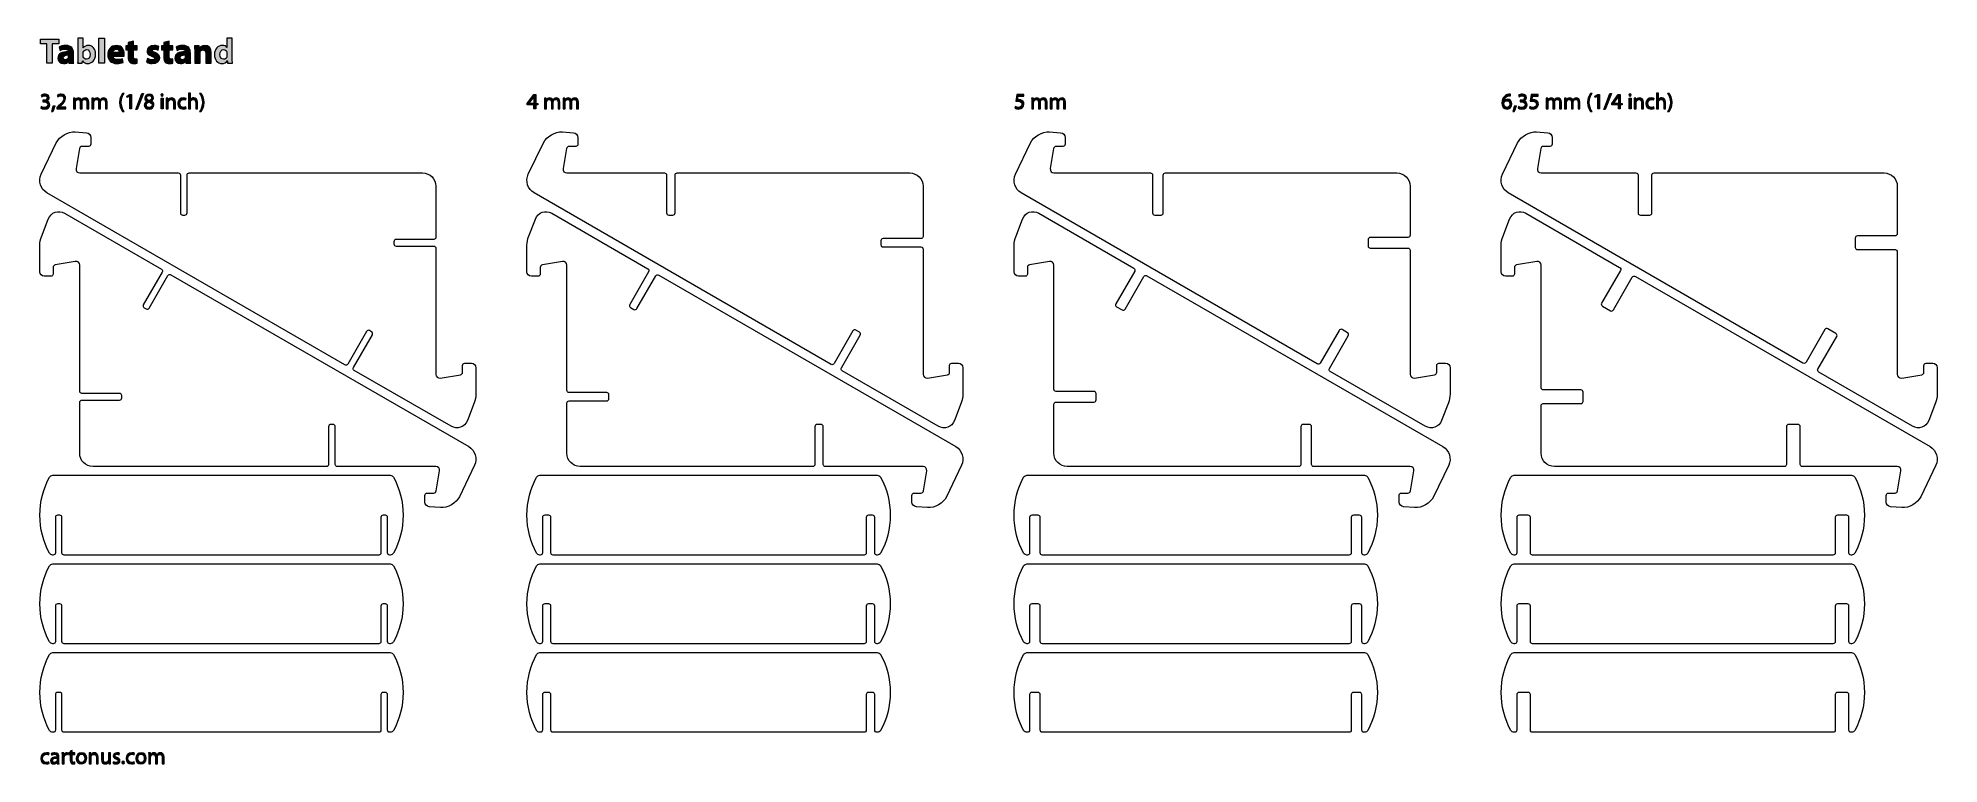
# Model space of a CAD drawing. Header units: inches. Extents: x 11 to 870, y -309 to 19.
import ezdxf

# ---------------------------------------------------------------- set-up
doc = ezdxf.new("R2010")
doc.units = ezdxf.units.IN
doc.header["$MEASUREMENT"] = 0
doc.layers.add('description', color=7, linetype='Continuous')
doc.layers.add('Layer 1', color=7, linetype='Continuous')

# ---------------------------------------------------------------- blocks, each defined once
blk = doc.blocks.new('block 3')
at = {"layer": 'description'}
h = blk.add_hatch(color=7, dxfattribs=at)
h.dxf.hatch_style = 2
edge = h.paths.add_edge_path()
edge.add_spline(control_points=[(12.76, -12.35), (13.01, -12.5), (13.58, -12.75), (14.2, -12.75), (15.32, -12.75), (15.68, -12.04), (15.67, -11.49), (15.66, -10.58), (14.84, -10.19), (13.99, -10.19), (13.99, -10.19), (13.5, -10.19), (13.5, -10.19), (13.5, -10.19), (13.5, -9.53), (13.5, -9.53), (13.5, -9.53), (13.99, -9.53), (13.99, -9.53), (14.63, -9.53), (15.44, -9.2), (15.44, -8.43), (15.44, -7.91), (15.11, -7.45), (14.3, -7.45), (13.78, -7.45), (13.28, -7.68), (13, -7.88), (13, -7.88), (12.76, -7.24), (12.76, -7.24), (13.11, -6.99), (13.77, -6.74), (14.47, -6.74), (15.75, -6.74), (16.33, -7.5), (16.33, -8.29), (16.33, -8.97), (15.92, -9.54), (15.13, -9.83), (15.13, -9.83), (15.13, -9.85), (15.13, -9.85), (15.93, -10), (16.57, -10.6), (16.58, -11.51), (16.58, -12.55), (15.76, -13.46), (14.21, -13.46), (13.48, -13.46), (12.84, -13.23), (12.52, -13.02), (12.52, -13.02), (12.76, -12.35), (12.76, -12.35)], knot_values=[0, 0, 0, 0, 1, 1, 1, 2, 2, 2, 3, 3, 3, 4, 4, 4, 5, 5, 5, 6, 6, 6, 7, 7, 7, 8, 8, 8, 9, 9, 9, 10, 10, 10, 11, 11, 11, 12, 12, 12, 13, 13, 13, 14, 14, 14, 15, 15, 15, 16, 16, 16, 17, 17, 17, 18, 18, 18, 18], degree=3, periodic=1)
h = blk.add_hatch(color=7, dxfattribs=at)
h.dxf.hatch_style = 2
edge = h.paths.add_edge_path()
edge.add_spline(control_points=[(19.75, -13.35), (19.75, -13.35), (19.75, -12.81), (19.75, -12.81), (19.75, -12.81), (20.44, -12.14), (20.44, -12.14), (22.1, -10.56), (22.86, -9.72), (22.86, -8.74), (22.86, -8.08), (22.55, -7.47), (21.58, -7.47), (20.99, -7.47), (20.5, -7.77), (20.2, -8.02), (20.2, -8.02), (19.92, -7.4), (19.92, -7.4), (20.36, -7.03), (21.01, -6.74), (21.75, -6.74), (23.15, -6.74), (23.74, -7.7), (23.74, -8.63), (23.74, -9.83), (22.87, -10.8), (21.5, -12.12), (21.5, -12.12), (20.99, -12.6), (20.99, -12.6), (20.99, -12.6), (20.99, -12.62), (20.99, -12.62), (20.99, -12.62), (23.9, -12.62), (23.9, -12.62), (23.9, -12.62), (23.9, -13.35), (23.9, -13.35), (23.9, -13.35), (19.75, -13.35), (19.75, -13.35)], knot_values=[0, 0, 0, 0, 1, 1, 1, 2, 2, 2, 3, 3, 3, 4, 4, 4, 5, 5, 5, 6, 6, 6, 7, 7, 7, 8, 8, 8, 9, 9, 9, 10, 10, 10, 11, 11, 11, 12, 12, 12, 13, 13, 13, 14, 14, 14, 14], degree=3, periodic=1)
h = blk.add_hatch(color=7, dxfattribs=at)
h.dxf.hatch_style = 2
edge = h.paths.add_edge_path()
edge.add_spline(control_points=[(27.28, -9.82), (27.28, -9.31), (27.26, -8.91), (27.24, -8.51), (27.24, -8.51), (28.01, -8.51), (28.01, -8.51), (28.01, -8.51), (28.05, -9.3), (28.05, -9.3), (28.05, -9.3), (28.08, -9.3), (28.08, -9.3), (28.35, -8.84), (28.8, -8.41), (29.61, -8.41), (30.26, -8.41), (30.76, -8.81), (30.97, -9.38), (30.97, -9.38), (30.99, -9.38), (30.99, -9.38), (31.14, -9.1), (31.34, -8.9), (31.54, -8.75), (31.83, -8.53), (32.14, -8.41), (32.6, -8.41), (33.25, -8.41), (34.2, -8.83), (34.2, -10.51), (34.2, -10.51), (34.2, -13.35), (34.2, -13.35), (34.2, -13.35), (33.34, -13.35), (33.34, -13.35), (33.34, -13.35), (33.34, -10.62), (33.34, -10.62), (33.34, -9.68), (32.99, -9.13), (32.29, -9.13), (31.78, -9.13), (31.4, -9.5), (31.24, -9.92), (31.2, -10.05), (31.17, -10.2), (31.17, -10.36), (31.17, -10.36), (31.17, -13.35), (31.17, -13.35), (31.17, -13.35), (30.31, -13.35), (30.31, -13.35), (30.31, -13.35), (30.31, -10.45), (30.31, -10.45), (30.31, -9.68), (29.97, -9.13), (29.3, -9.13), (28.76, -9.13), (28.35, -9.57), (28.21, -10.01), (28.16, -10.13), (28.14, -10.29), (28.14, -10.44), (28.14, -10.44), (28.14, -13.35), (28.14, -13.35), (28.14, -13.35), (27.28, -13.35), (27.28, -13.35), (27.28, -13.35), (27.28, -9.82), (27.28, -9.82)], knot_values=[0, 0, 0, 0, 1, 1, 1, 2, 2, 2, 3, 3, 3, 4, 4, 4, 5, 5, 5, 6, 6, 6, 7, 7, 7, 8, 8, 8, 9, 9, 9, 10, 10, 10, 11, 11, 11, 12, 12, 12, 13, 13, 13, 14, 14, 14, 15, 15, 15, 16, 16, 16, 17, 17, 17, 18, 18, 18, 19, 19, 19, 20, 20, 20, 21, 21, 21, 22, 22, 22, 23, 23, 23, 24, 24, 24, 25, 25, 25, 25], degree=3, periodic=1)
h = blk.add_hatch(color=7, dxfattribs=at)
h.dxf.hatch_style = 2
edge = h.paths.add_edge_path()
edge.add_spline(control_points=[(35.62, -9.82), (35.62, -9.31), (35.6, -8.91), (35.58, -8.51), (35.58, -8.51), (36.35, -8.51), (36.35, -8.51), (36.35, -8.51), (36.39, -9.3), (36.39, -9.3), (36.39, -9.3), (36.42, -9.3), (36.42, -9.3), (36.69, -8.84), (37.14, -8.41), (37.95, -8.41), (38.6, -8.41), (39.1, -8.81), (39.31, -9.38), (39.31, -9.38), (39.33, -9.38), (39.33, -9.38), (39.48, -9.1), (39.68, -8.9), (39.88, -8.75), (40.17, -8.53), (40.48, -8.41), (40.94, -8.41), (41.59, -8.41), (42.54, -8.83), (42.54, -10.51), (42.54, -10.51), (42.54, -13.35), (42.54, -13.35), (42.54, -13.35), (41.68, -13.35), (41.68, -13.35), (41.68, -13.35), (41.68, -10.62), (41.68, -10.62), (41.68, -9.68), (41.33, -9.13), (40.63, -9.13), (40.12, -9.13), (39.74, -9.5), (39.58, -9.92), (39.54, -10.05), (39.51, -10.2), (39.51, -10.36), (39.51, -10.36), (39.51, -13.35), (39.51, -13.35), (39.51, -13.35), (38.65, -13.35), (38.65, -13.35), (38.65, -13.35), (38.65, -10.45), (38.65, -10.45), (38.65, -9.68), (38.31, -9.13), (37.64, -9.13), (37.1, -9.13), (36.69, -9.57), (36.55, -10.01), (36.5, -10.13), (36.48, -10.29), (36.48, -10.44), (36.48, -10.44), (36.48, -13.35), (36.48, -13.35), (36.48, -13.35), (35.62, -13.35), (35.62, -13.35), (35.62, -13.35), (35.62, -9.82), (35.62, -9.82)], knot_values=[0, 0, 0, 0, 1, 1, 1, 2, 2, 2, 3, 3, 3, 4, 4, 4, 5, 5, 5, 6, 6, 6, 7, 7, 7, 8, 8, 8, 9, 9, 9, 10, 10, 10, 11, 11, 11, 12, 12, 12, 13, 13, 13, 14, 14, 14, 15, 15, 15, 16, 16, 16, 17, 17, 17, 18, 18, 18, 19, 19, 19, 20, 20, 20, 21, 21, 21, 22, 22, 22, 23, 23, 23, 24, 24, 24, 25, 25, 25, 25], degree=3, periodic=1)
h = blk.add_hatch(color=7, dxfattribs=at)
h.dxf.hatch_style = 2
edge = h.paths.add_edge_path()
edge.add_spline(control_points=[(50.1, -6.41), (49.37, -7.4), (48.85, -8.69), (48.85, -10.51), (48.85, -12.29), (49.4, -13.56), (50.1, -14.56), (50.1, -14.56), (49.42, -14.56), (49.42, -14.56), (48.79, -13.73), (48.11, -12.45), (48.11, -10.5), (48.12, -8.54), (48.79, -7.25), (49.42, -6.41), (49.42, -6.41), (50.1, -6.41), (50.1, -6.41)], knot_values=[0, 0, 0, 0, 1, 1, 1, 2, 2, 2, 3, 3, 3, 4, 4, 4, 5, 5, 5, 6, 6, 6, 6], degree=3, periodic=1)
h = blk.add_hatch(color=7, dxfattribs=at)
h.dxf.hatch_style = 2
h.paths.add_polyline_path([(52.67, -7.67), (52.65, -7.67), (51.52, -8.28), (51.35, -7.61), (52.77, -6.85), (53.52, -6.85), (53.52, -13.35), (52.67, -13.35)])
h = blk.add_hatch(color=7, dxfattribs=at)
h.dxf.hatch_style = 2
h.paths.add_polyline_path([(55.43, -13.74), (58.21, -6.49), (58.9, -6.49), (56.1, -13.74)])
h = blk.add_hatch(color=7, dxfattribs=at)
h.dxf.hatch_style = 2
edge = h.paths.add_edge_path()
edge.add_spline(control_points=[(60.52, -9.93), (59.79, -9.59), (59.48, -9.03), (59.48, -8.47), (59.48, -7.44), (60.35, -6.74), (61.5, -6.74), (62.76, -6.74), (63.4, -7.52), (63.4, -8.34), (63.4, -8.89), (63.12, -9.49), (62.32, -9.86), (62.32, -9.86), (62.32, -9.89), (62.32, -9.89), (63.13, -10.21), (63.63, -10.79), (63.63, -11.57), (63.63, -12.71), (62.66, -13.46), (61.42, -13.46), (60.06, -13.46), (59.24, -12.66), (59.24, -11.71), (59.24, -10.89), (59.73, -10.3), (60.53, -9.96), (60.53, -9.96), (60.52, -9.93), (60.52, -9.93)], knot_values=[0, 0, 0, 0, 1, 1, 1, 2, 2, 2, 3, 3, 3, 4, 4, 4, 5, 5, 5, 6, 6, 6, 7, 7, 7, 8, 8, 8, 9, 9, 9, 10, 10, 10, 10], degree=3, periodic=1)
edge = h.paths.add_edge_path()
edge.add_spline(control_points=[(62.74, -11.66), (62.74, -10.88), (62.19, -10.49), (61.31, -10.24), (60.55, -10.46), (60.14, -10.97), (60.14, -11.59), (60.11, -12.24), (60.61, -12.82), (61.44, -12.82), (62.23, -12.82), (62.74, -12.33), (62.74, -11.66)], knot_values=[0, 0, 0, 0, 1, 1, 1, 2, 2, 2, 3, 3, 3, 4, 4, 4, 4], degree=3, periodic=1)
edge = h.paths.add_edge_path()
edge.add_spline(control_points=[(60.32, -8.41), (60.31, -9.06), (60.81, -9.41), (61.56, -9.61), (62.12, -9.42), (62.55, -9.02), (62.55, -8.43), (62.55, -7.91), (62.24, -7.37), (61.45, -7.37), (60.72, -7.37), (60.32, -7.85), (60.32, -8.41)], knot_values=[0, 0, 0, 0, 1, 1, 1, 2, 2, 2, 3, 3, 3, 4, 4, 4, 4], degree=3, periodic=1)
h = blk.add_hatch(color=7, dxfattribs=at)
h.dxf.hatch_style = 2
edge = h.paths.add_edge_path()
edge.add_spline(control_points=[(67.83, -7.15), (67.83, -7.45), (67.62, -7.69), (67.27, -7.69), (66.95, -7.69), (66.74, -7.45), (66.74, -7.15), (66.74, -6.85), (66.96, -6.6), (67.29, -6.6), (67.61, -6.6), (67.83, -6.84), (67.83, -7.15)], knot_values=[0, 0, 0, 0, 1, 1, 1, 2, 2, 2, 3, 3, 3, 4, 4, 4, 4], degree=3, periodic=1)
h.paths.add_polyline_path([(66.85, -13.35), (66.85, -8.51), (67.73, -8.51), (67.73, -13.35)])
h = blk.add_hatch(color=7, dxfattribs=at)
h.dxf.hatch_style = 2
edge = h.paths.add_edge_path()
edge.add_spline(control_points=[(69.19, -9.82), (69.19, -9.31), (69.18, -8.91), (69.15, -8.51), (69.15, -8.51), (69.93, -8.51), (69.93, -8.51), (69.93, -8.51), (69.98, -9.31), (69.98, -9.31), (69.98, -9.31), (70, -9.31), (70, -9.31), (70.24, -8.86), (70.8, -8.41), (71.6, -8.41), (72.27, -8.41), (73.31, -8.81), (73.31, -10.47), (73.31, -10.47), (73.31, -13.35), (73.31, -13.35), (73.31, -13.35), (72.43, -13.35), (72.43, -13.35), (72.43, -13.35), (72.43, -10.56), (72.43, -10.56), (72.43, -9.78), (72.14, -9.13), (71.31, -9.13), (70.74, -9.13), (70.29, -9.54), (70.13, -10.03), (70.09, -10.14), (70.07, -10.29), (70.07, -10.44), (70.07, -10.44), (70.07, -13.35), (70.07, -13.35), (70.07, -13.35), (69.19, -13.35), (69.19, -13.35), (69.19, -13.35), (69.19, -9.82), (69.19, -9.82)], knot_values=[0, 0, 0, 0, 1, 1, 1, 2, 2, 2, 3, 3, 3, 4, 4, 4, 5, 5, 5, 6, 6, 6, 7, 7, 7, 8, 8, 8, 9, 9, 9, 10, 10, 10, 11, 11, 11, 12, 12, 12, 13, 13, 13, 14, 14, 14, 15, 15, 15, 15], degree=3, periodic=1)
h = blk.add_hatch(color=7, dxfattribs=at)
h.dxf.hatch_style = 2
edge = h.paths.add_edge_path()
edge.add_spline(control_points=[(78.19, -13.18), (77.96, -13.29), (77.45, -13.46), (76.8, -13.46), (75.34, -13.46), (74.39, -12.47), (74.39, -10.99), (74.39, -9.5), (75.41, -8.41), (76.99, -8.41), (77.51, -8.41), (77.97, -8.54), (78.21, -8.67), (78.21, -8.67), (78.01, -9.34), (78.01, -9.34), (77.8, -9.23), (77.47, -9.11), (76.99, -9.11), (75.88, -9.11), (75.28, -9.94), (75.28, -10.94), (75.28, -12.06), (76, -12.75), (76.96, -12.75), (77.46, -12.75), (77.79, -12.63), (78.04, -12.52), (78.04, -12.52), (78.19, -13.18), (78.19, -13.18)], knot_values=[0, 0, 0, 0, 1, 1, 1, 2, 2, 2, 3, 3, 3, 4, 4, 4, 5, 5, 5, 6, 6, 6, 7, 7, 7, 8, 8, 8, 9, 9, 9, 10, 10, 10, 10], degree=3, periodic=1)
h = blk.add_hatch(color=7, dxfattribs=at)
h.dxf.hatch_style = 2
edge = h.paths.add_edge_path()
edge.add_spline(control_points=[(79.22, -6.25), (79.22, -6.25), (80.1, -6.25), (80.1, -6.25), (80.1, -6.25), (80.1, -9.28), (80.1, -9.28), (80.1, -9.28), (80.12, -9.28), (80.12, -9.28), (80.26, -9.03), (80.48, -8.8), (80.75, -8.65), (81.01, -8.5), (81.32, -8.41), (81.65, -8.41), (82.3, -8.41), (83.34, -8.81), (83.34, -10.47), (83.34, -10.47), (83.34, -13.35), (83.34, -13.35), (83.34, -13.35), (82.46, -13.35), (82.46, -13.35), (82.46, -13.35), (82.46, -10.57), (82.46, -10.57), (82.46, -9.79), (82.17, -9.14), (81.34, -9.14), (80.77, -9.14), (80.33, -9.54), (80.16, -10.01), (80.11, -10.14), (80.1, -10.27), (80.1, -10.43), (80.1, -10.43), (80.1, -13.35), (80.1, -13.35), (80.1, -13.35), (79.22, -13.35), (79.22, -13.35), (79.22, -13.35), (79.22, -6.25), (79.22, -6.25)], knot_values=[0, 0, 0, 0, 1, 1, 1, 2, 2, 2, 3, 3, 3, 4, 4, 4, 5, 5, 5, 6, 6, 6, 7, 7, 7, 8, 8, 8, 9, 9, 9, 10, 10, 10, 11, 11, 11, 12, 12, 12, 13, 13, 13, 14, 14, 14, 15, 15, 15, 15], degree=3, periodic=1)
h = blk.add_hatch(color=7, dxfattribs=at)
h.dxf.hatch_style = 2
edge = h.paths.add_edge_path()
edge.add_spline(control_points=[(84.24, -14.56), (84.94, -13.57), (85.49, -12.28), (85.49, -10.48), (85.49, -8.68), (84.95, -7.41), (84.24, -6.41), (84.24, -6.41), (84.92, -6.41), (84.92, -6.41), (85.55, -7.23), (86.23, -8.52), (86.23, -10.48), (86.22, -12.44), (85.55, -13.72), (84.92, -14.56), (84.92, -14.56), (84.24, -14.56), (84.24, -14.56)], knot_values=[0, 0, 0, 0, 1, 1, 1, 2, 2, 2, 3, 3, 3, 4, 4, 4, 5, 5, 5, 6, 6, 6, 6], degree=3, periodic=1)
h = blk.add_hatch(color=7, dxfattribs=at)
h.dxf.hatch_style = 2
edge = h.paths.add_edge_path()
edge.add_spline(control_points=[(17.39, -14.59), (17.61, -13.99), (17.88, -12.92), (17.99, -12.19), (17.99, -12.19), (18.97, -12.09), (18.97, -12.09), (18.73, -12.94), (18.29, -14.05), (18.01, -14.52), (18.01, -14.52), (17.39, -14.59), (17.39, -14.59)], knot_values=[0, 0, 0, 0, 1, 1, 1, 2, 2, 2, 3, 3, 3, 4, 4, 4, 4], degree=3, periodic=1)
at = {"layer": 'description', "lineweight": 0}
for points in [[(52.67, -7.67), (52.65, -7.67), (51.52, -8.28), (51.35, -7.61), (52.77, -6.85), (53.52, -6.85), (53.52, -13.35), (52.67, -13.35), (52.67, -7.67)], [(55.43, -13.74), (58.21, -6.49), (58.9, -6.49), (56.1, -13.74), (55.43, -13.74)], [(66.85, -13.35), (66.85, -8.51), (67.73, -8.51), (67.73, -13.35), (66.85, -13.35)]]:
    blk.add_lwpolyline(points, dxfattribs=at)
for points, knots in [([(12.76, -12.35), (13.01, -12.5), (13.58, -12.75), (14.2, -12.75), (15.32, -12.75), (15.68, -12.04), (15.67, -11.49), (15.66, -10.58), (14.84, -10.19), (13.99, -10.19), (13.99, -10.19), (13.5, -10.19), (13.5, -10.19), (13.5, -10.19), (13.5, -9.53), (13.5, -9.53), (13.5, -9.53), (13.99, -9.53), (13.99, -9.53), (14.63, -9.53), (15.44, -9.2), (15.44, -8.43), (15.44, -7.91), (15.11, -7.45), (14.3, -7.45), (13.78, -7.45), (13.28, -7.68), (13, -7.88), (13, -7.88), (12.76, -7.24), (12.76, -7.24), (13.11, -6.99), (13.77, -6.74), (14.47, -6.74), (15.75, -6.74), (16.33, -7.5), (16.33, -8.29), (16.33, -8.97), (15.92, -9.54), (15.13, -9.83), (15.13, -9.83), (15.13, -9.85), (15.13, -9.85), (15.93, -10), (16.57, -10.6), (16.58, -11.51), (16.58, -12.55), (15.76, -13.46), (14.21, -13.46), (13.48, -13.46), (12.84, -13.23), (12.52, -13.02), (12.52, -13.02), (12.76, -12.35), (12.76, -12.35)], [0, 0, 0, 0, 1, 1, 1, 2, 2, 2, 3, 3, 3, 4, 4, 4, 5, 5, 5, 6, 6, 6, 7, 7, 7, 8, 8, 8, 9, 9, 9, 10, 10, 10, 11, 11, 11, 12, 12, 12, 13, 13, 13, 14, 14, 14, 15, 15, 15, 16, 16, 16, 17, 17, 17, 18, 18, 18, 18]), ([(19.75, -13.35), (19.75, -13.35), (19.75, -12.81), (19.75, -12.81), (19.75, -12.81), (20.44, -12.14), (20.44, -12.14), (22.1, -10.56), (22.86, -9.72), (22.86, -8.74), (22.86, -8.08), (22.55, -7.47), (21.58, -7.47), (20.99, -7.47), (20.5, -7.77), (20.2, -8.02), (20.2, -8.02), (19.92, -7.4), (19.92, -7.4), (20.36, -7.03), (21.01, -6.74), (21.75, -6.74), (23.15, -6.74), (23.74, -7.7), (23.74, -8.63), (23.74, -9.83), (22.87, -10.8), (21.5, -12.12), (21.5, -12.12), (20.99, -12.6), (20.99, -12.6), (20.99, -12.6), (20.99, -12.62), (20.99, -12.62), (20.99, -12.62), (23.9, -12.62), (23.9, -12.62), (23.9, -12.62), (23.9, -13.35), (23.9, -13.35), (23.9, -13.35), (19.75, -13.35), (19.75, -13.35)], [0, 0, 0, 0, 1, 1, 1, 2, 2, 2, 3, 3, 3, 4, 4, 4, 5, 5, 5, 6, 6, 6, 7, 7, 7, 8, 8, 8, 9, 9, 9, 10, 10, 10, 11, 11, 11, 12, 12, 12, 13, 13, 13, 14, 14, 14, 14]), ([(27.28, -9.82), (27.28, -9.31), (27.26, -8.91), (27.24, -8.51), (27.24, -8.51), (28.01, -8.51), (28.01, -8.51), (28.01, -8.51), (28.05, -9.3), (28.05, -9.3), (28.05, -9.3), (28.08, -9.3), (28.08, -9.3), (28.35, -8.84), (28.8, -8.41), (29.61, -8.41), (30.26, -8.41), (30.76, -8.81), (30.97, -9.38), (30.97, -9.38), (30.99, -9.38), (30.99, -9.38), (31.14, -9.1), (31.34, -8.9), (31.54, -8.75), (31.83, -8.53), (32.14, -8.41), (32.6, -8.41), (33.25, -8.41), (34.2, -8.83), (34.2, -10.51), (34.2, -10.51), (34.2, -13.35), (34.2, -13.35), (34.2, -13.35), (33.34, -13.35), (33.34, -13.35), (33.34, -13.35), (33.34, -10.62), (33.34, -10.62), (33.34, -9.68), (32.99, -9.13), (32.29, -9.13), (31.78, -9.13), (31.4, -9.5), (31.24, -9.92), (31.2, -10.05), (31.17, -10.2), (31.17, -10.36), (31.17, -10.36), (31.17, -13.35), (31.17, -13.35), (31.17, -13.35), (30.31, -13.35), (30.31, -13.35), (30.31, -13.35), (30.31, -10.45), (30.31, -10.45), (30.31, -9.68), (29.97, -9.13), (29.3, -9.13), (28.76, -9.13), (28.35, -9.57), (28.21, -10.01), (28.16, -10.13), (28.14, -10.29), (28.14, -10.44), (28.14, -10.44), (28.14, -13.35), (28.14, -13.35), (28.14, -13.35), (27.28, -13.35), (27.28, -13.35), (27.28, -13.35), (27.28, -9.82), (27.28, -9.82)], [0, 0, 0, 0, 1, 1, 1, 2, 2, 2, 3, 3, 3, 4, 4, 4, 5, 5, 5, 6, 6, 6, 7, 7, 7, 8, 8, 8, 9, 9, 9, 10, 10, 10, 11, 11, 11, 12, 12, 12, 13, 13, 13, 14, 14, 14, 15, 15, 15, 16, 16, 16, 17, 17, 17, 18, 18, 18, 19, 19, 19, 20, 20, 20, 21, 21, 21, 22, 22, 22, 23, 23, 23, 24, 24, 24, 25, 25, 25, 25]), ([(35.62, -9.82), (35.62, -9.31), (35.6, -8.91), (35.58, -8.51), (35.58, -8.51), (36.35, -8.51), (36.35, -8.51), (36.35, -8.51), (36.39, -9.3), (36.39, -9.3), (36.39, -9.3), (36.42, -9.3), (36.42, -9.3), (36.69, -8.84), (37.14, -8.41), (37.95, -8.41), (38.6, -8.41), (39.1, -8.81), (39.31, -9.38), (39.31, -9.38), (39.33, -9.38), (39.33, -9.38), (39.48, -9.1), (39.68, -8.9), (39.88, -8.75), (40.17, -8.53), (40.48, -8.41), (40.94, -8.41), (41.59, -8.41), (42.54, -8.83), (42.54, -10.51), (42.54, -10.51), (42.54, -13.35), (42.54, -13.35), (42.54, -13.35), (41.68, -13.35), (41.68, -13.35), (41.68, -13.35), (41.68, -10.62), (41.68, -10.62), (41.68, -9.68), (41.33, -9.13), (40.63, -9.13), (40.12, -9.13), (39.74, -9.5), (39.58, -9.92), (39.54, -10.05), (39.51, -10.2), (39.51, -10.36), (39.51, -10.36), (39.51, -13.35), (39.51, -13.35), (39.51, -13.35), (38.65, -13.35), (38.65, -13.35), (38.65, -13.35), (38.65, -10.45), (38.65, -10.45), (38.65, -9.68), (38.31, -9.13), (37.64, -9.13), (37.1, -9.13), (36.69, -9.57), (36.55, -10.01), (36.5, -10.13), (36.48, -10.29), (36.48, -10.44), (36.48, -10.44), (36.48, -13.35), (36.48, -13.35), (36.48, -13.35), (35.62, -13.35), (35.62, -13.35), (35.62, -13.35), (35.62, -9.82), (35.62, -9.82)], [0, 0, 0, 0, 1, 1, 1, 2, 2, 2, 3, 3, 3, 4, 4, 4, 5, 5, 5, 6, 6, 6, 7, 7, 7, 8, 8, 8, 9, 9, 9, 10, 10, 10, 11, 11, 11, 12, 12, 12, 13, 13, 13, 14, 14, 14, 15, 15, 15, 16, 16, 16, 17, 17, 17, 18, 18, 18, 19, 19, 19, 20, 20, 20, 21, 21, 21, 22, 22, 22, 23, 23, 23, 24, 24, 24, 25, 25, 25, 25]), ([(50.1, -6.41), (49.37, -7.4), (48.85, -8.69), (48.85, -10.51), (48.85, -12.29), (49.4, -13.56), (50.1, -14.56), (50.1, -14.56), (49.42, -14.56), (49.42, -14.56), (48.79, -13.73), (48.11, -12.45), (48.11, -10.5), (48.12, -8.54), (48.79, -7.25), (49.42, -6.41), (49.42, -6.41), (50.1, -6.41), (50.1, -6.41)], [0, 0, 0, 0, 1, 1, 1, 2, 2, 2, 3, 3, 3, 4, 4, 4, 5, 5, 5, 6, 6, 6, 6]), ([(60.52, -9.93), (59.79, -9.59), (59.48, -9.03), (59.48, -8.47), (59.48, -7.44), (60.35, -6.74), (61.5, -6.74), (62.76, -6.74), (63.4, -7.52), (63.4, -8.34), (63.4, -8.89), (63.12, -9.49), (62.32, -9.86), (62.32, -9.86), (62.32, -9.89), (62.32, -9.89), (63.13, -10.21), (63.63, -10.79), (63.63, -11.57), (63.63, -12.71), (62.66, -13.46), (61.42, -13.46), (60.06, -13.46), (59.24, -12.66), (59.24, -11.71), (59.24, -10.89), (59.73, -10.3), (60.53, -9.96), (60.53, -9.96), (60.52, -9.93), (60.52, -9.93)], [0, 0, 0, 0, 1, 1, 1, 2, 2, 2, 3, 3, 3, 4, 4, 4, 5, 5, 5, 6, 6, 6, 7, 7, 7, 8, 8, 8, 9, 9, 9, 10, 10, 10, 10]), ([(60.32, -8.41), (60.31, -9.06), (60.81, -9.41), (61.56, -9.61), (62.12, -9.42), (62.55, -9.02), (62.55, -8.43), (62.55, -7.91), (62.24, -7.37), (61.45, -7.37), (60.72, -7.37), (60.32, -7.85), (60.32, -8.41)], [0, 0, 0, 0, 1, 1, 1, 2, 2, 2, 3, 3, 3, 4, 4, 4, 4]), ([(67.83, -7.15), (67.83, -7.45), (67.62, -7.69), (67.27, -7.69), (66.95, -7.69), (66.74, -7.45), (66.74, -7.15), (66.74, -6.85), (66.96, -6.6), (67.29, -6.6), (67.61, -6.6), (67.83, -6.84), (67.83, -7.15)], [0, 0, 0, 0, 1, 1, 1, 2, 2, 2, 3, 3, 3, 4, 4, 4, 4]), ([(69.19, -9.82), (69.19, -9.31), (69.18, -8.91), (69.15, -8.51), (69.15, -8.51), (69.93, -8.51), (69.93, -8.51), (69.93, -8.51), (69.98, -9.31), (69.98, -9.31), (69.98, -9.31), (70, -9.31), (70, -9.31), (70.24, -8.86), (70.8, -8.41), (71.6, -8.41), (72.27, -8.41), (73.31, -8.81), (73.31, -10.47), (73.31, -10.47), (73.31, -13.35), (73.31, -13.35), (73.31, -13.35), (72.43, -13.35), (72.43, -13.35), (72.43, -13.35), (72.43, -10.56), (72.43, -10.56), (72.43, -9.78), (72.14, -9.13), (71.31, -9.13), (70.74, -9.13), (70.29, -9.54), (70.13, -10.03), (70.09, -10.14), (70.07, -10.29), (70.07, -10.44), (70.07, -10.44), (70.07, -13.35), (70.07, -13.35), (70.07, -13.35), (69.19, -13.35), (69.19, -13.35), (69.19, -13.35), (69.19, -9.82), (69.19, -9.82)], [0, 0, 0, 0, 1, 1, 1, 2, 2, 2, 3, 3, 3, 4, 4, 4, 5, 5, 5, 6, 6, 6, 7, 7, 7, 8, 8, 8, 9, 9, 9, 10, 10, 10, 11, 11, 11, 12, 12, 12, 13, 13, 13, 14, 14, 14, 15, 15, 15, 15]), ([(78.19, -13.18), (77.96, -13.29), (77.45, -13.46), (76.8, -13.46), (75.34, -13.46), (74.39, -12.47), (74.39, -10.99), (74.39, -9.5), (75.41, -8.41), (76.99, -8.41), (77.51, -8.41), (77.97, -8.54), (78.21, -8.67), (78.21, -8.67), (78.01, -9.34), (78.01, -9.34), (77.8, -9.23), (77.47, -9.11), (76.99, -9.11), (75.88, -9.11), (75.28, -9.94), (75.28, -10.94), (75.28, -12.06), (76, -12.75), (76.96, -12.75), (77.46, -12.75), (77.79, -12.63), (78.04, -12.52), (78.04, -12.52), (78.19, -13.18), (78.19, -13.18)], [0, 0, 0, 0, 1, 1, 1, 2, 2, 2, 3, 3, 3, 4, 4, 4, 5, 5, 5, 6, 6, 6, 7, 7, 7, 8, 8, 8, 9, 9, 9, 10, 10, 10, 10]), ([(79.22, -6.25), (79.22, -6.25), (80.1, -6.25), (80.1, -6.25), (80.1, -6.25), (80.1, -9.28), (80.1, -9.28), (80.1, -9.28), (80.12, -9.28), (80.12, -9.28), (80.26, -9.03), (80.48, -8.8), (80.75, -8.65), (81.01, -8.5), (81.32, -8.41), (81.65, -8.41), (82.3, -8.41), (83.34, -8.81), (83.34, -10.47), (83.34, -10.47), (83.34, -13.35), (83.34, -13.35), (83.34, -13.35), (82.46, -13.35), (82.46, -13.35), (82.46, -13.35), (82.46, -10.57), (82.46, -10.57), (82.46, -9.79), (82.17, -9.14), (81.34, -9.14), (80.77, -9.14), (80.33, -9.54), (80.16, -10.01), (80.11, -10.14), (80.1, -10.27), (80.1, -10.43), (80.1, -10.43), (80.1, -13.35), (80.1, -13.35), (80.1, -13.35), (79.22, -13.35), (79.22, -13.35), (79.22, -13.35), (79.22, -6.25), (79.22, -6.25)], [0, 0, 0, 0, 1, 1, 1, 2, 2, 2, 3, 3, 3, 4, 4, 4, 5, 5, 5, 6, 6, 6, 7, 7, 7, 8, 8, 8, 9, 9, 9, 10, 10, 10, 11, 11, 11, 12, 12, 12, 13, 13, 13, 14, 14, 14, 15, 15, 15, 15]), ([(84.24, -14.56), (84.94, -13.57), (85.49, -12.28), (85.49, -10.48), (85.49, -8.68), (84.95, -7.41), (84.24, -6.41), (84.24, -6.41), (84.92, -6.41), (84.92, -6.41), (85.55, -7.23), (86.23, -8.52), (86.23, -10.48), (86.22, -12.44), (85.55, -13.72), (84.92, -14.56), (84.92, -14.56), (84.24, -14.56), (84.24, -14.56)], [0, 0, 0, 0, 1, 1, 1, 2, 2, 2, 3, 3, 3, 4, 4, 4, 5, 5, 5, 6, 6, 6, 6]), ([(17.39, -14.59), (17.61, -13.99), (17.88, -12.92), (17.99, -12.19), (17.99, -12.19), (18.97, -12.09), (18.97, -12.09), (18.73, -12.94), (18.29, -14.05), (18.01, -14.52), (18.01, -14.52), (17.39, -14.59), (17.39, -14.59)], [0, 0, 0, 0, 1, 1, 1, 2, 2, 2, 3, 3, 3, 4, 4, 4, 4]), ([(62.74, -11.66), (62.74, -10.88), (62.19, -10.49), (61.31, -10.24), (60.55, -10.46), (60.14, -10.97), (60.14, -11.59), (60.11, -12.24), (60.61, -12.82), (61.44, -12.82), (62.23, -12.82), (62.74, -12.33), (62.74, -11.66)], [0, 0, 0, 0, 1, 1, 1, 2, 2, 2, 3, 3, 3, 4, 4, 4, 4])]:
    blk.add_open_spline(points, degree=3, knots=knots, dxfattribs=at)
blk = doc.blocks.new('block 4')
at = {"layer": 'description'}
h = blk.add_hatch(color=7, dxfattribs=at)
h.dxf.hatch_style = 2
edge = h.paths.add_edge_path()
edge.add_spline(control_points=[(16.28, -308.8), (16.05, -308.91), (15.54, -309.08), (14.89, -309.08), (13.43, -309.08), (12.48, -308.09), (12.48, -306.61), (12.48, -305.12), (13.5, -304.03), (15.08, -304.03), (15.6, -304.03), (16.06, -304.16), (16.3, -304.29), (16.3, -304.29), (16.1, -304.96), (16.1, -304.96), (15.89, -304.85), (15.56, -304.73), (15.08, -304.73), (13.97, -304.73), (13.37, -305.56), (13.37, -306.56), (13.37, -307.68), (14.09, -308.37), (15.05, -308.37), (15.55, -308.37), (15.88, -308.25), (16.13, -308.14), (16.13, -308.14), (16.28, -308.8), (16.28, -308.8)], knot_values=[0, 0, 0, 0, 1, 1, 1, 2, 2, 2, 3, 3, 3, 4, 4, 4, 5, 5, 5, 6, 6, 6, 7, 7, 7, 8, 8, 8, 9, 9, 9, 10, 10, 10, 10], degree=3, periodic=1)
h = blk.add_hatch(color=7, dxfattribs=at)
h.dxf.hatch_style = 2
edge = h.paths.add_edge_path()
edge.add_spline(control_points=[(20.71, -307.81), (20.71, -308.23), (20.73, -308.64), (20.78, -308.97), (20.78, -308.97), (19.99, -308.97), (19.99, -308.97), (19.99, -308.97), (19.92, -308.36), (19.92, -308.36), (19.92, -308.36), (19.89, -308.36), (19.89, -308.36), (19.62, -308.74), (19.1, -309.08), (18.41, -309.08), (17.43, -309.08), (16.93, -308.39), (16.93, -307.69), (16.93, -306.52), (17.97, -305.88), (19.84, -305.89), (19.84, -305.89), (19.84, -305.79), (19.84, -305.79), (19.84, -305.4), (19.73, -304.67), (18.74, -304.68), (18.28, -304.68), (17.81, -304.81), (17.47, -305.04), (17.47, -305.04), (17.27, -304.45), (17.27, -304.45), (17.67, -304.2), (18.26, -304.03), (18.87, -304.03), (20.35, -304.03), (20.71, -305.04), (20.71, -306), (20.71, -306), (20.71, -307.81), (20.71, -307.81)], knot_values=[0, 0, 0, 0, 1, 1, 1, 2, 2, 2, 3, 3, 3, 4, 4, 4, 5, 5, 5, 6, 6, 6, 7, 7, 7, 8, 8, 8, 9, 9, 9, 10, 10, 10, 11, 11, 11, 12, 12, 12, 13, 13, 13, 14, 14, 14, 14], degree=3, periodic=1)
edge = h.paths.add_edge_path()
edge.add_spline(control_points=[(19.86, -306.5), (18.9, -306.48), (17.81, -306.65), (17.81, -307.59), (17.81, -308.17), (18.19, -308.43), (18.63, -308.43), (19.27, -308.43), (19.68, -308.03), (19.82, -307.62), (19.85, -307.52), (19.86, -307.42), (19.86, -307.34), (19.86, -307.34), (19.86, -306.5), (19.86, -306.5)], knot_values=[0, 0, 0, 0, 1, 1, 1, 2, 2, 2, 3, 3, 3, 4, 4, 4, 5, 5, 5, 5], degree=3, periodic=1)
h = blk.add_hatch(color=7, dxfattribs=at)
h.dxf.hatch_style = 2
edge = h.paths.add_edge_path()
edge.add_spline(control_points=[(22.13, -305.64), (22.13, -305.07), (22.12, -304.58), (22.09, -304.13), (22.09, -304.13), (22.86, -304.13), (22.86, -304.13), (22.86, -304.13), (22.9, -305.09), (22.9, -305.09), (22.9, -305.09), (22.93, -305.09), (22.93, -305.09), (23.15, -304.44), (23.69, -304.03), (24.28, -304.03), (24.37, -304.03), (24.44, -304.04), (24.52, -304.05), (24.52, -304.05), (24.52, -304.88), (24.52, -304.88), (24.43, -304.86), (24.34, -304.86), (24.22, -304.86), (23.6, -304.86), (23.16, -305.32), (23.04, -305.98), (23.02, -306.1), (23.01, -306.25), (23.01, -306.39), (23.01, -306.39), (23.01, -308.97), (23.01, -308.97), (23.01, -308.97), (22.13, -308.97), (22.13, -308.97), (22.13, -308.97), (22.13, -305.64), (22.13, -305.64)], knot_values=[0, 0, 0, 0, 1, 1, 1, 2, 2, 2, 3, 3, 3, 4, 4, 4, 5, 5, 5, 6, 6, 6, 7, 7, 7, 8, 8, 8, 9, 9, 9, 10, 10, 10, 11, 11, 11, 12, 12, 12, 13, 13, 13, 13], degree=3, periodic=1)
h = blk.add_hatch(color=7, dxfattribs=at)
h.dxf.hatch_style = 2
edge = h.paths.add_edge_path()
edge.add_spline(control_points=[(26.7, -302.97), (26.7, -302.97), (26.7, -304.13), (26.7, -304.13), (26.7, -304.13), (27.96, -304.13), (27.96, -304.13), (27.96, -304.13), (27.96, -304.8), (27.96, -304.8), (27.96, -304.8), (26.7, -304.8), (26.7, -304.8), (26.7, -304.8), (26.7, -307.41), (26.7, -307.41), (26.7, -308.01), (26.87, -308.35), (27.36, -308.35), (27.6, -308.35), (27.74, -308.33), (27.87, -308.29), (27.87, -308.29), (27.91, -308.96), (27.91, -308.96), (27.74, -309.02), (27.47, -309.08), (27.13, -309.08), (26.72, -309.08), (26.39, -308.94), (26.18, -308.71), (25.94, -308.44), (25.84, -308.01), (25.84, -307.44), (25.84, -307.44), (25.84, -304.8), (25.84, -304.8), (25.84, -304.8), (25.09, -304.8), (25.09, -304.8), (25.09, -304.8), (25.09, -304.13), (25.09, -304.13), (25.09, -304.13), (25.84, -304.13), (25.84, -304.13), (25.84, -304.13), (25.84, -303.23), (25.84, -303.23), (25.84, -303.23), (26.7, -302.97), (26.7, -302.97)], knot_values=[0, 0, 0, 0, 1, 1, 1, 2, 2, 2, 3, 3, 3, 4, 4, 4, 5, 5, 5, 6, 6, 6, 7, 7, 7, 8, 8, 8, 9, 9, 9, 10, 10, 10, 11, 11, 11, 12, 12, 12, 13, 13, 13, 14, 14, 14, 15, 15, 15, 16, 16, 16, 17, 17, 17, 17], degree=3, periodic=1)
h = blk.add_hatch(color=7, dxfattribs=at)
h.dxf.hatch_style = 2
edge = h.paths.add_edge_path()
edge.add_spline(control_points=[(33.27, -306.51), (33.27, -308.3), (32.02, -309.08), (30.86, -309.08), (29.56, -309.08), (28.54, -308.12), (28.54, -306.59), (28.54, -304.98), (29.61, -304.03), (30.94, -304.03), (32.33, -304.03), (33.27, -305.04), (33.27, -306.51)], knot_values=[0, 0, 0, 0, 1, 1, 1, 2, 2, 2, 3, 3, 3, 4, 4, 4, 4], degree=3, periodic=1)
edge = h.paths.add_edge_path()
edge.add_spline(control_points=[(29.44, -306.56), (29.44, -307.62), (30.04, -308.42), (30.9, -308.42), (31.74, -308.42), (32.37, -307.63), (32.37, -306.54), (32.37, -305.72), (31.96, -304.69), (30.92, -304.69), (29.89, -304.69), (29.44, -305.65), (29.44, -306.56)], knot_values=[0, 0, 0, 0, 1, 1, 1, 2, 2, 2, 3, 3, 3, 4, 4, 4, 4], degree=3, periodic=1)
h = blk.add_hatch(color=7, dxfattribs=at)
h.dxf.hatch_style = 2
edge = h.paths.add_edge_path()
edge.add_spline(control_points=[(34.38, -305.44), (34.38, -304.93), (34.37, -304.53), (34.34, -304.13), (34.34, -304.13), (35.12, -304.13), (35.12, -304.13), (35.12, -304.13), (35.17, -304.93), (35.17, -304.93), (35.17, -304.93), (35.19, -304.93), (35.19, -304.93), (35.43, -304.48), (35.99, -304.03), (36.79, -304.03), (37.46, -304.03), (38.5, -304.43), (38.5, -306.09), (38.5, -306.09), (38.5, -308.97), (38.5, -308.97), (38.5, -308.97), (37.62, -308.97), (37.62, -308.97), (37.62, -308.97), (37.62, -306.18), (37.62, -306.18), (37.62, -305.4), (37.33, -304.75), (36.5, -304.75), (35.93, -304.75), (35.48, -305.16), (35.32, -305.65), (35.28, -305.76), (35.26, -305.91), (35.26, -306.06), (35.26, -306.06), (35.26, -308.97), (35.26, -308.97), (35.26, -308.97), (34.38, -308.97), (34.38, -308.97), (34.38, -308.97), (34.38, -305.44), (34.38, -305.44)], knot_values=[0, 0, 0, 0, 1, 1, 1, 2, 2, 2, 3, 3, 3, 4, 4, 4, 5, 5, 5, 6, 6, 6, 7, 7, 7, 8, 8, 8, 9, 9, 9, 10, 10, 10, 11, 11, 11, 12, 12, 12, 13, 13, 13, 14, 14, 14, 15, 15, 15, 15], degree=3, periodic=1)
h = blk.add_hatch(color=7, dxfattribs=at)
h.dxf.hatch_style = 2
edge = h.paths.add_edge_path()
edge.add_spline(control_points=[(43.98, -307.64), (43.98, -308.15), (43.99, -308.59), (44.02, -308.97), (44.02, -308.97), (43.24, -308.97), (43.24, -308.97), (43.24, -308.97), (43.19, -308.18), (43.19, -308.18), (43.19, -308.18), (43.17, -308.18), (43.17, -308.18), (42.95, -308.57), (42.43, -309.08), (41.57, -309.08), (40.81, -309.08), (39.9, -308.65), (39.9, -306.96), (39.9, -306.96), (39.9, -304.13), (39.9, -304.13), (39.9, -304.13), (40.78, -304.13), (40.78, -304.13), (40.78, -304.13), (40.78, -306.8), (40.78, -306.8), (40.78, -307.72), (41.07, -308.35), (41.86, -308.35), (42.45, -308.35), (42.86, -307.94), (43.02, -307.54), (43.07, -307.42), (43.1, -307.26), (43.1, -307.09), (43.1, -307.09), (43.1, -304.13), (43.1, -304.13), (43.1, -304.13), (43.98, -304.13), (43.98, -304.13), (43.98, -304.13), (43.98, -307.64), (43.98, -307.64)], knot_values=[0, 0, 0, 0, 1, 1, 1, 2, 2, 2, 3, 3, 3, 4, 4, 4, 5, 5, 5, 6, 6, 6, 7, 7, 7, 8, 8, 8, 9, 9, 9, 10, 10, 10, 11, 11, 11, 12, 12, 12, 13, 13, 13, 14, 14, 14, 15, 15, 15, 15], degree=3, periodic=1)
h = blk.add_hatch(color=7, dxfattribs=at)
h.dxf.hatch_style = 2
edge = h.paths.add_edge_path()
edge.add_spline(control_points=[(45.32, -308.08), (45.59, -308.24), (46.05, -308.42), (46.49, -308.42), (47.12, -308.42), (47.42, -308.11), (47.42, -307.7), (47.42, -307.28), (47.17, -307.06), (46.53, -306.82), (45.65, -306.5), (45.24, -306.03), (45.24, -305.45), (45.24, -304.67), (45.88, -304.03), (46.91, -304.03), (47.4, -304.03), (47.83, -304.16), (48.09, -304.33), (48.09, -304.33), (47.88, -304.97), (47.88, -304.97), (47.69, -304.85), (47.34, -304.68), (46.89, -304.68), (46.37, -304.68), (46.09, -304.98), (46.09, -305.34), (46.09, -305.74), (46.37, -305.92), (47, -306.17), (47.83, -306.48), (48.27, -306.9), (48.27, -307.62), (48.27, -308.48), (47.6, -309.08), (46.47, -309.08), (45.94, -309.08), (45.45, -308.94), (45.11, -308.74), (45.11, -308.74), (45.32, -308.08), (45.32, -308.08)], knot_values=[0, 0, 0, 0, 1, 1, 1, 2, 2, 2, 3, 3, 3, 4, 4, 4, 5, 5, 5, 6, 6, 6, 7, 7, 7, 8, 8, 8, 9, 9, 9, 10, 10, 10, 11, 11, 11, 12, 12, 12, 13, 13, 13, 14, 14, 14, 14], degree=3, periodic=1)
h = blk.add_hatch(color=7, dxfattribs=at)
h.dxf.hatch_style = 2
edge = h.paths.add_edge_path()
edge.add_spline(control_points=[(49.08, -308.45), (49.08, -308.09), (49.33, -307.82), (49.68, -307.82), (50.03, -307.82), (50.27, -308.08), (50.27, -308.45), (50.27, -308.81), (50.03, -309.08), (49.66, -309.08), (49.32, -309.08), (49.08, -308.81), (49.08, -308.45)], knot_values=[0, 0, 0, 0, 1, 1, 1, 2, 2, 2, 3, 3, 3, 4, 4, 4, 4], degree=3, periodic=1)
h = blk.add_hatch(color=7, dxfattribs=at)
h.dxf.hatch_style = 2
edge = h.paths.add_edge_path()
edge.add_spline(control_points=[(54.81, -308.8), (54.58, -308.91), (54.07, -309.08), (53.42, -309.08), (51.96, -309.08), (51.01, -308.09), (51.01, -306.61), (51.01, -305.12), (52.03, -304.03), (53.61, -304.03), (54.13, -304.03), (54.59, -304.16), (54.83, -304.29), (54.83, -304.29), (54.63, -304.96), (54.63, -304.96), (54.42, -304.85), (54.09, -304.73), (53.61, -304.73), (52.5, -304.73), (51.9, -305.56), (51.9, -306.56), (51.9, -307.68), (52.62, -308.37), (53.58, -308.37), (54.08, -308.37), (54.41, -308.25), (54.66, -308.14), (54.66, -308.14), (54.81, -308.8), (54.81, -308.8)], knot_values=[0, 0, 0, 0, 1, 1, 1, 2, 2, 2, 3, 3, 3, 4, 4, 4, 5, 5, 5, 6, 6, 6, 7, 7, 7, 8, 8, 8, 9, 9, 9, 10, 10, 10, 10], degree=3, periodic=1)
h = blk.add_hatch(color=7, dxfattribs=at)
h.dxf.hatch_style = 2
edge = h.paths.add_edge_path()
edge.add_spline(control_points=[(60.16, -306.51), (60.16, -308.3), (58.91, -309.08), (57.75, -309.08), (56.45, -309.08), (55.43, -308.12), (55.43, -306.59), (55.43, -304.98), (56.5, -304.03), (57.83, -304.03), (59.22, -304.03), (60.16, -305.04), (60.16, -306.51)], knot_values=[0, 0, 0, 0, 1, 1, 1, 2, 2, 2, 3, 3, 3, 4, 4, 4, 4], degree=3, periodic=1)
edge = h.paths.add_edge_path()
edge.add_spline(control_points=[(56.33, -306.56), (56.33, -307.62), (56.93, -308.42), (57.79, -308.42), (58.63, -308.42), (59.26, -307.63), (59.26, -306.54), (59.26, -305.72), (58.85, -304.69), (57.81, -304.69), (56.78, -304.69), (56.33, -305.65), (56.33, -306.56)], knot_values=[0, 0, 0, 0, 1, 1, 1, 2, 2, 2, 3, 3, 3, 4, 4, 4, 4], degree=3, periodic=1)
h = blk.add_hatch(color=7, dxfattribs=at)
h.dxf.hatch_style = 2
edge = h.paths.add_edge_path()
edge.add_spline(control_points=[(61.27, -305.44), (61.27, -304.93), (61.25, -304.53), (61.23, -304.13), (61.23, -304.13), (62, -304.13), (62, -304.13), (62, -304.13), (62.04, -304.92), (62.04, -304.92), (62.04, -304.92), (62.07, -304.92), (62.07, -304.92), (62.34, -304.46), (62.79, -304.03), (63.6, -304.03), (64.25, -304.03), (64.75, -304.43), (64.96, -305), (64.96, -305), (64.98, -305), (64.98, -305), (65.13, -304.72), (65.33, -304.52), (65.53, -304.37), (65.82, -304.15), (66.13, -304.03), (66.59, -304.03), (67.24, -304.03), (68.19, -304.45), (68.19, -306.13), (68.19, -306.13), (68.19, -308.97), (68.19, -308.97), (68.19, -308.97), (67.33, -308.97), (67.33, -308.97), (67.33, -308.97), (67.33, -306.24), (67.33, -306.24), (67.33, -305.3), (66.98, -304.75), (66.28, -304.75), (65.77, -304.75), (65.39, -305.12), (65.23, -305.54), (65.19, -305.67), (65.16, -305.82), (65.16, -305.98), (65.16, -305.98), (65.16, -308.97), (65.16, -308.97), (65.16, -308.97), (64.3, -308.97), (64.3, -308.97), (64.3, -308.97), (64.3, -306.07), (64.3, -306.07), (64.3, -305.3), (63.96, -304.75), (63.29, -304.75), (62.75, -304.75), (62.34, -305.19), (62.2, -305.63), (62.15, -305.75), (62.13, -305.91), (62.13, -306.06), (62.13, -306.06), (62.13, -308.97), (62.13, -308.97), (62.13, -308.97), (61.27, -308.97), (61.27, -308.97), (61.27, -308.97), (61.27, -305.44), (61.27, -305.44)], knot_values=[0, 0, 0, 0, 1, 1, 1, 2, 2, 2, 3, 3, 3, 4, 4, 4, 5, 5, 5, 6, 6, 6, 7, 7, 7, 8, 8, 8, 9, 9, 9, 10, 10, 10, 11, 11, 11, 12, 12, 12, 13, 13, 13, 14, 14, 14, 15, 15, 15, 16, 16, 16, 17, 17, 17, 18, 18, 18, 19, 19, 19, 20, 20, 20, 21, 21, 21, 22, 22, 22, 23, 23, 23, 24, 24, 24, 25, 25, 25, 25], degree=3, periodic=1)
at = {"layer": 'description', "lineweight": 0}
for points, knots in [([(16.28, -308.8), (16.05, -308.91), (15.54, -309.08), (14.89, -309.08), (13.43, -309.08), (12.48, -308.09), (12.48, -306.61), (12.48, -305.12), (13.5, -304.03), (15.08, -304.03), (15.6, -304.03), (16.06, -304.16), (16.3, -304.29), (16.3, -304.29), (16.1, -304.96), (16.1, -304.96), (15.89, -304.85), (15.56, -304.73), (15.08, -304.73), (13.97, -304.73), (13.37, -305.56), (13.37, -306.56), (13.37, -307.68), (14.09, -308.37), (15.05, -308.37), (15.55, -308.37), (15.88, -308.25), (16.13, -308.14), (16.13, -308.14), (16.28, -308.8), (16.28, -308.8)], [0, 0, 0, 0, 1, 1, 1, 2, 2, 2, 3, 3, 3, 4, 4, 4, 5, 5, 5, 6, 6, 6, 7, 7, 7, 8, 8, 8, 9, 9, 9, 10, 10, 10, 10]), ([(20.71, -307.81), (20.71, -308.23), (20.73, -308.64), (20.78, -308.97), (20.78, -308.97), (19.99, -308.97), (19.99, -308.97), (19.99, -308.97), (19.92, -308.36), (19.92, -308.36), (19.92, -308.36), (19.89, -308.36), (19.89, -308.36), (19.62, -308.74), (19.1, -309.08), (18.41, -309.08), (17.43, -309.08), (16.93, -308.39), (16.93, -307.69), (16.93, -306.52), (17.97, -305.88), (19.84, -305.89), (19.84, -305.89), (19.84, -305.79), (19.84, -305.79), (19.84, -305.4), (19.73, -304.67), (18.74, -304.68), (18.28, -304.68), (17.81, -304.81), (17.47, -305.04), (17.47, -305.04), (17.27, -304.45), (17.27, -304.45), (17.67, -304.2), (18.26, -304.03), (18.87, -304.03), (20.35, -304.03), (20.71, -305.04), (20.71, -306), (20.71, -306), (20.71, -307.81), (20.71, -307.81)], [0, 0, 0, 0, 1, 1, 1, 2, 2, 2, 3, 3, 3, 4, 4, 4, 5, 5, 5, 6, 6, 6, 7, 7, 7, 8, 8, 8, 9, 9, 9, 10, 10, 10, 11, 11, 11, 12, 12, 12, 13, 13, 13, 14, 14, 14, 14]), ([(19.86, -306.5), (18.9, -306.48), (17.81, -306.65), (17.81, -307.59), (17.81, -308.17), (18.19, -308.43), (18.63, -308.43), (19.27, -308.43), (19.68, -308.03), (19.82, -307.62), (19.85, -307.52), (19.86, -307.42), (19.86, -307.34), (19.86, -307.34), (19.86, -306.5), (19.86, -306.5)], [0, 0, 0, 0, 1, 1, 1, 2, 2, 2, 3, 3, 3, 4, 4, 4, 5, 5, 5, 5]), ([(22.13, -305.64), (22.13, -305.07), (22.12, -304.58), (22.09, -304.13), (22.09, -304.13), (22.86, -304.13), (22.86, -304.13), (22.86, -304.13), (22.9, -305.09), (22.9, -305.09), (22.9, -305.09), (22.93, -305.09), (22.93, -305.09), (23.15, -304.44), (23.69, -304.03), (24.28, -304.03), (24.37, -304.03), (24.44, -304.04), (24.52, -304.05), (24.52, -304.05), (24.52, -304.88), (24.52, -304.88), (24.43, -304.86), (24.34, -304.86), (24.22, -304.86), (23.6, -304.86), (23.16, -305.32), (23.04, -305.98), (23.02, -306.1), (23.01, -306.25), (23.01, -306.39), (23.01, -306.39), (23.01, -308.97), (23.01, -308.97), (23.01, -308.97), (22.13, -308.97), (22.13, -308.97), (22.13, -308.97), (22.13, -305.64), (22.13, -305.64)], [0, 0, 0, 0, 1, 1, 1, 2, 2, 2, 3, 3, 3, 4, 4, 4, 5, 5, 5, 6, 6, 6, 7, 7, 7, 8, 8, 8, 9, 9, 9, 10, 10, 10, 11, 11, 11, 12, 12, 12, 13, 13, 13, 13]), ([(26.7, -302.97), (26.7, -302.97), (26.7, -304.13), (26.7, -304.13), (26.7, -304.13), (27.96, -304.13), (27.96, -304.13), (27.96, -304.13), (27.96, -304.8), (27.96, -304.8), (27.96, -304.8), (26.7, -304.8), (26.7, -304.8), (26.7, -304.8), (26.7, -307.41), (26.7, -307.41), (26.7, -308.01), (26.87, -308.35), (27.36, -308.35), (27.6, -308.35), (27.74, -308.33), (27.87, -308.29), (27.87, -308.29), (27.91, -308.96), (27.91, -308.96), (27.74, -309.02), (27.47, -309.08), (27.13, -309.08), (26.72, -309.08), (26.39, -308.94), (26.18, -308.71), (25.94, -308.44), (25.84, -308.01), (25.84, -307.44), (25.84, -307.44), (25.84, -304.8), (25.84, -304.8), (25.84, -304.8), (25.09, -304.8), (25.09, -304.8), (25.09, -304.8), (25.09, -304.13), (25.09, -304.13), (25.09, -304.13), (25.84, -304.13), (25.84, -304.13), (25.84, -304.13), (25.84, -303.23), (25.84, -303.23), (25.84, -303.23), (26.7, -302.97), (26.7, -302.97)], [0, 0, 0, 0, 1, 1, 1, 2, 2, 2, 3, 3, 3, 4, 4, 4, 5, 5, 5, 6, 6, 6, 7, 7, 7, 8, 8, 8, 9, 9, 9, 10, 10, 10, 11, 11, 11, 12, 12, 12, 13, 13, 13, 14, 14, 14, 15, 15, 15, 16, 16, 16, 17, 17, 17, 17]), ([(33.27, -306.51), (33.27, -308.3), (32.02, -309.08), (30.86, -309.08), (29.56, -309.08), (28.54, -308.12), (28.54, -306.59), (28.54, -304.98), (29.61, -304.03), (30.94, -304.03), (32.33, -304.03), (33.27, -305.04), (33.27, -306.51)], [0, 0, 0, 0, 1, 1, 1, 2, 2, 2, 3, 3, 3, 4, 4, 4, 4]), ([(29.44, -306.56), (29.44, -307.62), (30.04, -308.42), (30.9, -308.42), (31.74, -308.42), (32.37, -307.63), (32.37, -306.54), (32.37, -305.72), (31.96, -304.69), (30.92, -304.69), (29.89, -304.69), (29.44, -305.65), (29.44, -306.56)], [0, 0, 0, 0, 1, 1, 1, 2, 2, 2, 3, 3, 3, 4, 4, 4, 4]), ([(34.38, -305.44), (34.38, -304.93), (34.37, -304.53), (34.34, -304.13), (34.34, -304.13), (35.12, -304.13), (35.12, -304.13), (35.12, -304.13), (35.17, -304.93), (35.17, -304.93), (35.17, -304.93), (35.19, -304.93), (35.19, -304.93), (35.43, -304.48), (35.99, -304.03), (36.79, -304.03), (37.46, -304.03), (38.5, -304.43), (38.5, -306.09), (38.5, -306.09), (38.5, -308.97), (38.5, -308.97), (38.5, -308.97), (37.62, -308.97), (37.62, -308.97), (37.62, -308.97), (37.62, -306.18), (37.62, -306.18), (37.62, -305.4), (37.33, -304.75), (36.5, -304.75), (35.93, -304.75), (35.48, -305.16), (35.32, -305.65), (35.28, -305.76), (35.26, -305.91), (35.26, -306.06), (35.26, -306.06), (35.26, -308.97), (35.26, -308.97), (35.26, -308.97), (34.38, -308.97), (34.38, -308.97), (34.38, -308.97), (34.38, -305.44), (34.38, -305.44)], [0, 0, 0, 0, 1, 1, 1, 2, 2, 2, 3, 3, 3, 4, 4, 4, 5, 5, 5, 6, 6, 6, 7, 7, 7, 8, 8, 8, 9, 9, 9, 10, 10, 10, 11, 11, 11, 12, 12, 12, 13, 13, 13, 14, 14, 14, 15, 15, 15, 15]), ([(43.98, -307.64), (43.98, -308.15), (43.99, -308.59), (44.02, -308.97), (44.02, -308.97), (43.24, -308.97), (43.24, -308.97), (43.24, -308.97), (43.19, -308.18), (43.19, -308.18), (43.19, -308.18), (43.17, -308.18), (43.17, -308.18), (42.95, -308.57), (42.43, -309.08), (41.57, -309.08), (40.81, -309.08), (39.9, -308.65), (39.9, -306.96), (39.9, -306.96), (39.9, -304.13), (39.9, -304.13), (39.9, -304.13), (40.78, -304.13), (40.78, -304.13), (40.78, -304.13), (40.78, -306.8), (40.78, -306.8), (40.78, -307.72), (41.07, -308.35), (41.86, -308.35), (42.45, -308.35), (42.86, -307.94), (43.02, -307.54), (43.07, -307.42), (43.1, -307.26), (43.1, -307.09), (43.1, -307.09), (43.1, -304.13), (43.1, -304.13), (43.1, -304.13), (43.98, -304.13), (43.98, -304.13), (43.98, -304.13), (43.98, -307.64), (43.98, -307.64)], [0, 0, 0, 0, 1, 1, 1, 2, 2, 2, 3, 3, 3, 4, 4, 4, 5, 5, 5, 6, 6, 6, 7, 7, 7, 8, 8, 8, 9, 9, 9, 10, 10, 10, 11, 11, 11, 12, 12, 12, 13, 13, 13, 14, 14, 14, 15, 15, 15, 15]), ([(45.32, -308.08), (45.59, -308.24), (46.05, -308.42), (46.49, -308.42), (47.12, -308.42), (47.42, -308.11), (47.42, -307.7), (47.42, -307.28), (47.17, -307.06), (46.53, -306.82), (45.65, -306.5), (45.24, -306.03), (45.24, -305.45), (45.24, -304.67), (45.88, -304.03), (46.91, -304.03), (47.4, -304.03), (47.83, -304.16), (48.09, -304.33), (48.09, -304.33), (47.88, -304.97), (47.88, -304.97), (47.69, -304.85), (47.34, -304.68), (46.89, -304.68), (46.37, -304.68), (46.09, -304.98), (46.09, -305.34), (46.09, -305.74), (46.37, -305.92), (47, -306.17), (47.83, -306.48), (48.27, -306.9), (48.27, -307.62), (48.27, -308.48), (47.6, -309.08), (46.47, -309.08), (45.94, -309.08), (45.45, -308.94), (45.11, -308.74), (45.11, -308.74), (45.32, -308.08), (45.32, -308.08)], [0, 0, 0, 0, 1, 1, 1, 2, 2, 2, 3, 3, 3, 4, 4, 4, 5, 5, 5, 6, 6, 6, 7, 7, 7, 8, 8, 8, 9, 9, 9, 10, 10, 10, 11, 11, 11, 12, 12, 12, 13, 13, 13, 14, 14, 14, 14]), ([(49.08, -308.45), (49.08, -308.09), (49.33, -307.82), (49.68, -307.82), (50.03, -307.82), (50.27, -308.08), (50.27, -308.45), (50.27, -308.81), (50.03, -309.08), (49.66, -309.08), (49.32, -309.08), (49.08, -308.81), (49.08, -308.45)], [0, 0, 0, 0, 1, 1, 1, 2, 2, 2, 3, 3, 3, 4, 4, 4, 4]), ([(54.81, -308.8), (54.58, -308.91), (54.07, -309.08), (53.42, -309.08), (51.96, -309.08), (51.01, -308.09), (51.01, -306.61), (51.01, -305.12), (52.03, -304.03), (53.61, -304.03), (54.13, -304.03), (54.59, -304.16), (54.83, -304.29), (54.83, -304.29), (54.63, -304.96), (54.63, -304.96), (54.42, -304.85), (54.09, -304.73), (53.61, -304.73), (52.5, -304.73), (51.9, -305.56), (51.9, -306.56), (51.9, -307.68), (52.62, -308.37), (53.58, -308.37), (54.08, -308.37), (54.41, -308.25), (54.66, -308.14), (54.66, -308.14), (54.81, -308.8), (54.81, -308.8)], [0, 0, 0, 0, 1, 1, 1, 2, 2, 2, 3, 3, 3, 4, 4, 4, 5, 5, 5, 6, 6, 6, 7, 7, 7, 8, 8, 8, 9, 9, 9, 10, 10, 10, 10]), ([(60.16, -306.51), (60.16, -308.3), (58.91, -309.08), (57.75, -309.08), (56.45, -309.08), (55.43, -308.12), (55.43, -306.59), (55.43, -304.98), (56.5, -304.03), (57.83, -304.03), (59.22, -304.03), (60.16, -305.04), (60.16, -306.51)], [0, 0, 0, 0, 1, 1, 1, 2, 2, 2, 3, 3, 3, 4, 4, 4, 4]), ([(56.33, -306.56), (56.33, -307.62), (56.93, -308.42), (57.79, -308.42), (58.63, -308.42), (59.26, -307.63), (59.26, -306.54), (59.26, -305.72), (58.85, -304.69), (57.81, -304.69), (56.78, -304.69), (56.33, -305.65), (56.33, -306.56)], [0, 0, 0, 0, 1, 1, 1, 2, 2, 2, 3, 3, 3, 4, 4, 4, 4]), ([(61.27, -305.44), (61.27, -304.93), (61.25, -304.53), (61.23, -304.13), (61.23, -304.13), (62, -304.13), (62, -304.13), (62, -304.13), (62.04, -304.92), (62.04, -304.92), (62.04, -304.92), (62.07, -304.92), (62.07, -304.92), (62.34, -304.46), (62.79, -304.03), (63.6, -304.03), (64.25, -304.03), (64.75, -304.43), (64.96, -305), (64.96, -305), (64.98, -305), (64.98, -305), (65.13, -304.72), (65.33, -304.52), (65.53, -304.37), (65.82, -304.15), (66.13, -304.03), (66.59, -304.03), (67.24, -304.03), (68.19, -304.45), (68.19, -306.13), (68.19, -306.13), (68.19, -308.97), (68.19, -308.97), (68.19, -308.97), (67.33, -308.97), (67.33, -308.97), (67.33, -308.97), (67.33, -306.24), (67.33, -306.24), (67.33, -305.3), (66.98, -304.75), (66.28, -304.75), (65.77, -304.75), (65.39, -305.12), (65.23, -305.54), (65.19, -305.67), (65.16, -305.82), (65.16, -305.98), (65.16, -305.98), (65.16, -308.97), (65.16, -308.97), (65.16, -308.97), (64.3, -308.97), (64.3, -308.97), (64.3, -308.97), (64.3, -306.07), (64.3, -306.07), (64.3, -305.3), (63.96, -304.75), (63.29, -304.75), (62.75, -304.75), (62.34, -305.19), (62.2, -305.63), (62.15, -305.75), (62.13, -305.91), (62.13, -306.06), (62.13, -306.06), (62.13, -308.97), (62.13, -308.97), (62.13, -308.97), (61.27, -308.97), (61.27, -308.97), (61.27, -308.97), (61.27, -305.44), (61.27, -305.44)], [0, 0, 0, 0, 1, 1, 1, 2, 2, 2, 3, 3, 3, 4, 4, 4, 5, 5, 5, 6, 6, 6, 7, 7, 7, 8, 8, 8, 9, 9, 9, 10, 10, 10, 11, 11, 11, 12, 12, 12, 13, 13, 13, 14, 14, 14, 15, 15, 15, 16, 16, 16, 17, 17, 17, 18, 18, 18, 19, 19, 19, 20, 20, 20, 21, 21, 21, 22, 22, 22, 23, 23, 23, 24, 24, 24, 25, 25, 25, 25])]:
    blk.add_open_spline(points, degree=3, knots=knots, dxfattribs=at)
blk = doc.blocks.new('block 5')
at = {"layer": 'description'}
h = blk.add_hatch(color=7, dxfattribs=at)
h.dxf.hatch_style = 2
h.paths.add_polyline_path([(15.25, 15.97), (12.34, 15.97), (12.34, 18.01), (20.62, 18.01), (20.62, 15.97), (17.68, 15.97), (17.68, 7.23), (15.25, 7.23)])
h = blk.add_hatch(color=7, dxfattribs=at)
h.dxf.hatch_style = 2
edge = h.paths.add_edge_path()
edge.add_spline(control_points=[(29.23, 18.59), (29.23, 18.59), (31.67, 18.59), (31.67, 18.59), (31.67, 18.59), (31.67, 14.13), (31.67, 14.13), (31.67, 14.13), (31.7, 14.13), (31.7, 14.13), (32.16, 14.8), (32.98, 15.23), (34.07, 15.23), (35.94, 15.23), (37.3, 13.68), (37.28, 11.28), (37.28, 8.46), (35.5, 7.06), (33.71, 7.06), (32.8, 7.06), (31.91, 7.39), (31.36, 8.32), (31.36, 8.32), (31.33, 8.32), (31.33, 8.32), (31.33, 8.32), (31.23, 7.23), (31.23, 7.23), (31.23, 7.23), (29.17, 7.23), (29.17, 7.23), (29.2, 7.74), (29.23, 8.69), (29.23, 9.57), (29.23, 9.57), (29.23, 18.59), (29.23, 18.59)], knot_values=[0, 0, 0, 0, 1, 1, 1, 2, 2, 2, 3, 3, 3, 4, 4, 4, 5, 5, 5, 6, 6, 6, 7, 7, 7, 8, 8, 8, 9, 9, 9, 10, 10, 10, 11, 11, 11, 12, 12, 12, 12], degree=3, periodic=1)
edge = h.paths.add_edge_path()
edge.add_spline(control_points=[(31.67, 10.56), (31.67, 10.4), (31.68, 10.26), (31.71, 10.13), (31.87, 9.49), (32.43, 8.98), (33.14, 8.98), (34.18, 8.98), (34.82, 9.78), (34.82, 11.18), (34.82, 12.4), (34.27, 13.36), (33.14, 13.36), (32.48, 13.36), (31.87, 12.86), (31.71, 12.16), (31.68, 12.02), (31.67, 11.87), (31.67, 11.71), (31.67, 11.71), (31.67, 10.56), (31.67, 10.56)], knot_values=[0, 0, 0, 0, 1, 1, 1, 2, 2, 2, 3, 3, 3, 4, 4, 4, 5, 5, 5, 6, 6, 6, 7, 7, 7, 7], degree=3, periodic=1)
h = blk.add_hatch(color=7, dxfattribs=at)
h.dxf.hatch_style = 2
h.paths.add_polyline_path([(38.8, 18.59), (41.23, 18.59), (41.23, 7.23), (38.8, 7.23)])
h = blk.add_hatch(color=7, dxfattribs=at)
h.dxf.hatch_style = 2
edge = h.paths.add_edge_path()
edge.add_spline(control_points=[(54.37, 17.17), (54.37, 17.17), (54.37, 15.06), (54.37, 15.06), (54.37, 15.06), (56.11, 15.06), (56.11, 15.06), (56.11, 15.06), (56.11, 13.26), (56.11, 13.26), (56.11, 13.26), (54.37, 13.26), (54.37, 13.26), (54.37, 13.26), (54.37, 10.43), (54.37, 10.43), (54.37, 9.49), (54.61, 9.06), (55.33, 9.06), (55.66, 9.06), (55.82, 9.07), (56.05, 9.12), (56.05, 9.12), (56.06, 7.28), (56.06, 7.28), (55.76, 7.17), (55.17, 7.07), (54.5, 7.07), (53.71, 7.07), (53.06, 7.34), (52.66, 7.74), (52.21, 8.21), (51.99, 8.96), (51.99, 10.06), (51.99, 10.06), (51.99, 13.26), (51.99, 13.26), (51.99, 13.26), (50.95, 13.26), (50.95, 13.26), (50.95, 13.26), (50.95, 15.06), (50.95, 15.06), (50.95, 15.06), (51.99, 15.06), (51.99, 15.06), (51.99, 15.06), (51.99, 16.51), (51.99, 16.51), (51.99, 16.51), (54.37, 17.17), (54.37, 17.17)], knot_values=[0, 0, 0, 0, 1, 1, 1, 2, 2, 2, 3, 3, 3, 4, 4, 4, 5, 5, 5, 6, 6, 6, 7, 7, 7, 8, 8, 8, 9, 9, 9, 10, 10, 10, 11, 11, 11, 12, 12, 12, 13, 13, 13, 14, 14, 14, 15, 15, 15, 16, 16, 16, 17, 17, 17, 17], degree=3, periodic=1)
h = blk.add_hatch(color=7, dxfattribs=at)
h.dxf.hatch_style = 2
edge = h.paths.add_edge_path()
edge.add_spline(control_points=[(70.42, 17.17), (70.42, 17.17), (70.42, 15.06), (70.42, 15.06), (70.42, 15.06), (72.16, 15.06), (72.16, 15.06), (72.16, 15.06), (72.16, 13.26), (72.16, 13.26), (72.16, 13.26), (70.42, 13.26), (70.42, 13.26), (70.42, 13.26), (70.42, 10.43), (70.42, 10.43), (70.42, 9.49), (70.66, 9.06), (71.38, 9.06), (71.71, 9.06), (71.87, 9.07), (72.1, 9.12), (72.1, 9.12), (72.11, 7.28), (72.11, 7.28), (71.81, 7.17), (71.22, 7.07), (70.54, 7.07), (69.76, 7.07), (69.1, 7.34), (68.7, 7.74), (68.26, 8.21), (68.03, 8.96), (68.03, 10.06), (68.03, 10.06), (68.03, 13.26), (68.03, 13.26), (68.03, 13.26), (66.99, 13.26), (66.99, 13.26), (66.99, 13.26), (66.99, 15.06), (66.99, 15.06), (66.99, 15.06), (68.03, 15.06), (68.03, 15.06), (68.03, 15.06), (68.03, 16.51), (68.03, 16.51), (68.03, 16.51), (70.42, 17.17), (70.42, 17.17)], knot_values=[0, 0, 0, 0, 1, 1, 1, 2, 2, 2, 3, 3, 3, 4, 4, 4, 5, 5, 5, 6, 6, 6, 7, 7, 7, 8, 8, 8, 9, 9, 9, 10, 10, 10, 11, 11, 11, 12, 12, 12, 13, 13, 13, 14, 14, 14, 15, 15, 15, 16, 16, 16, 17, 17, 17, 17], degree=3, periodic=1)
h = blk.add_hatch(color=7, dxfattribs=at)
h.dxf.hatch_style = 2
edge = h.paths.add_edge_path()
edge.add_spline(control_points=[(98.98, 18.59), (98.98, 18.59), (98.98, 9.57), (98.98, 9.57), (98.98, 8.69), (99.01, 7.76), (99.04, 7.23), (99.04, 7.23), (96.88, 7.23), (96.88, 7.23), (96.88, 7.23), (96.78, 8.37), (96.78, 8.37), (96.78, 8.37), (96.74, 8.37), (96.74, 8.37), (96.26, 7.5), (95.3, 7.06), (94.29, 7.06), (92.43, 7.06), (90.94, 8.64), (90.94, 11.07), (90.93, 13.71), (92.58, 15.25), (94.45, 15.25), (95.42, 15.25), (96.16, 14.9), (96.51, 14.37), (96.51, 14.37), (96.54, 14.37), (96.54, 14.37), (96.54, 14.37), (96.54, 18.59), (96.54, 18.59), (96.54, 18.59), (98.98, 18.59), (98.98, 18.59)], knot_values=[0, 0, 0, 0, 1, 1, 1, 2, 2, 2, 3, 3, 3, 4, 4, 4, 5, 5, 5, 6, 6, 6, 7, 7, 7, 8, 8, 8, 9, 9, 9, 10, 10, 10, 11, 11, 11, 12, 12, 12, 12], degree=3, periodic=1)
edge = h.paths.add_edge_path()
edge.add_spline(control_points=[(96.54, 11.74), (96.54, 11.87), (96.54, 12.05), (96.51, 12.19), (96.37, 12.83), (95.84, 13.38), (95.09, 13.38), (93.97, 13.38), (93.41, 12.38), (93.41, 11.15), (93.41, 9.82), (94.06, 8.99), (95.07, 8.99), (95.78, 8.99), (96.35, 9.47), (96.5, 10.16), (96.53, 10.34), (96.54, 10.53), (96.54, 10.72), (96.54, 10.72), (96.54, 11.74), (96.54, 11.74)], knot_values=[0, 0, 0, 0, 1, 1, 1, 2, 2, 2, 3, 3, 3, 4, 4, 4, 5, 5, 5, 6, 6, 6, 7, 7, 7, 7], degree=3, periodic=1)
h = blk.add_hatch(color=7, dxfattribs=at)
h.dxf.hatch_style = 2
edge = h.paths.add_edge_path()
edge.add_spline(control_points=[(27.3, 9.12), (27.3, 8.38), (27.33, 7.66), (27.42, 7.23), (27.42, 7.23), (25.23, 7.23), (25.23, 7.23), (25.23, 7.23), (25.09, 8.02), (25.09, 8.02), (25.09, 8.02), (25.04, 8.02), (25.04, 8.02), (24.53, 7.39), (23.73, 7.06), (22.8, 7.06), (21.22, 7.06), (20.27, 8.21), (20.27, 9.46), (20.27, 11.49), (22.1, 12.45), (24.87, 12.45), (24.87, 12.45), (24.87, 12.54), (24.87, 12.54), (24.87, 12.98), (24.64, 13.57), (23.44, 13.57), (22.64, 13.57), (21.79, 13.3), (21.28, 12.98), (21.28, 12.98), (20.83, 14.54), (20.83, 14.54), (21.38, 14.85), (22.45, 15.25), (23.87, 15.25), (26.48, 15.25), (27.3, 13.71), (27.3, 11.86), (27.3, 11.86), (27.3, 9.12), (27.3, 9.12)], knot_values=[0, 0, 0, 0, 1, 1, 1, 2, 2, 2, 3, 3, 3, 4, 4, 4, 5, 5, 5, 6, 6, 6, 7, 7, 7, 8, 8, 8, 9, 9, 9, 10, 10, 10, 11, 11, 11, 12, 12, 12, 13, 13, 13, 14, 14, 14, 14], degree=3, periodic=1)
edge = h.paths.add_edge_path()
edge.add_spline(control_points=[(24.95, 10.93), (23.67, 10.93), (22.67, 10.62), (22.67, 9.7), (22.67, 9.07), (23.09, 8.77), (23.63, 8.77), (24.23, 8.77), (24.74, 9.17), (24.9, 9.66), (24.93, 9.79), (24.95, 9.94), (24.95, 10.08), (24.95, 10.08), (24.95, 10.93), (24.95, 10.93)], knot_values=[0, 0, 0, 0, 1, 1, 1, 2, 2, 2, 3, 3, 3, 4, 4, 4, 5, 5, 5, 5], degree=3, periodic=1)
h = blk.add_hatch(color=7, dxfattribs=at)
h.dxf.hatch_style = 2
edge = h.paths.add_edge_path()
edge.add_spline(control_points=[(45.07, 10.37), (45.14, 9.36), (46.15, 8.88), (47.28, 8.88), (48.11, 8.88), (48.78, 8.99), (49.44, 9.22), (49.44, 9.22), (49.76, 7.57), (49.76, 7.57), (48.96, 7.23), (47.98, 7.07), (46.93, 7.07), (44.27, 7.07), (42.75, 8.61), (42.75, 11.06), (42.75, 13.04), (43.99, 15.23), (46.71, 15.23), (49.23, 15.23), (50.19, 13.26), (50.19, 11.33), (50.19, 10.91), (50.14, 10.54), (50.11, 10.37), (50.11, 10.37), (45.07, 10.37), (45.07, 10.37)], knot_values=[0, 0, 0, 0, 1, 1, 1, 2, 2, 2, 3, 3, 3, 4, 4, 4, 5, 5, 5, 6, 6, 6, 7, 7, 7, 8, 8, 8, 9, 9, 9, 9], degree=3, periodic=1)
edge = h.paths.add_edge_path()
edge.add_spline(control_points=[(47.94, 12.03), (47.94, 12.62), (47.68, 13.62), (46.56, 13.62), (45.54, 13.62), (45.12, 12.67), (45.06, 12.03), (45.06, 12.03), (47.94, 12.03), (47.94, 12.03)], knot_values=[0, 0, 0, 0, 1, 1, 1, 2, 2, 2, 3, 3, 3, 3], degree=3, periodic=1)
h = blk.add_hatch(color=7, dxfattribs=at)
h.dxf.hatch_style = 2
edge = h.paths.add_edge_path()
edge.add_spline(control_points=[(60.74, 9.34), (61.19, 9.07), (62.11, 8.77), (62.83, 8.77), (63.57, 8.77), (63.87, 9.01), (63.87, 9.41), (63.87, 9.82), (63.63, 10.02), (62.74, 10.32), (61.11, 10.86), (60.48, 11.74), (60.5, 12.67), (60.5, 14.14), (61.75, 15.25), (63.68, 15.25), (64.59, 15.25), (65.39, 15.02), (65.87, 14.78), (65.87, 14.78), (65.46, 13.1), (65.46, 13.1), (65.1, 13.3), (64.42, 13.55), (63.76, 13.55), (63.17, 13.55), (62.83, 13.31), (62.83, 12.93), (62.83, 12.54), (63.14, 12.35), (64.1, 12.02), (65.58, 11.5), (66.19, 10.74), (66.21, 9.6), (66.21, 8.13), (65.07, 7.06), (62.83, 7.06), (61.81, 7.06), (60.9, 7.3), (60.31, 7.62), (60.31, 7.62), (60.74, 9.34), (60.74, 9.34)], knot_values=[0, 0, 0, 0, 1, 1, 1, 2, 2, 2, 3, 3, 3, 4, 4, 4, 5, 5, 5, 6, 6, 6, 7, 7, 7, 8, 8, 8, 9, 9, 9, 10, 10, 10, 11, 11, 11, 12, 12, 12, 13, 13, 13, 14, 14, 14, 14], degree=3, periodic=1)
h = blk.add_hatch(color=7, dxfattribs=at)
h.dxf.hatch_style = 2
edge = h.paths.add_edge_path()
edge.add_spline(control_points=[(80.08, 9.12), (80.08, 8.38), (80.11, 7.66), (80.21, 7.23), (80.21, 7.23), (78.02, 7.23), (78.02, 7.23), (78.02, 7.23), (77.87, 8.02), (77.87, 8.02), (77.87, 8.02), (77.82, 8.02), (77.82, 8.02), (77.31, 7.39), (76.51, 7.06), (75.58, 7.06), (74, 7.06), (73.06, 8.21), (73.06, 9.46), (73.06, 11.49), (74.88, 12.45), (77.65, 12.45), (77.65, 12.45), (77.65, 12.54), (77.65, 12.54), (77.65, 12.98), (77.42, 13.57), (76.22, 13.57), (75.42, 13.57), (74.58, 13.3), (74.06, 12.98), (74.06, 12.98), (73.62, 14.54), (73.62, 14.54), (74.16, 14.85), (75.23, 15.25), (76.66, 15.25), (79.26, 15.25), (80.08, 13.71), (80.08, 11.86), (80.08, 11.86), (80.08, 9.12), (80.08, 9.12)], knot_values=[0, 0, 0, 0, 1, 1, 1, 2, 2, 2, 3, 3, 3, 4, 4, 4, 5, 5, 5, 6, 6, 6, 7, 7, 7, 8, 8, 8, 9, 9, 9, 10, 10, 10, 11, 11, 11, 12, 12, 12, 13, 13, 13, 14, 14, 14, 14], degree=3, periodic=1)
edge = h.paths.add_edge_path()
edge.add_spline(control_points=[(77.73, 10.93), (76.45, 10.93), (75.46, 10.62), (75.46, 9.7), (75.46, 9.07), (75.87, 8.77), (76.42, 8.77), (77.01, 8.77), (77.52, 9.17), (77.68, 9.66), (77.71, 9.79), (77.73, 9.94), (77.73, 10.08), (77.73, 10.08), (77.73, 10.93), (77.73, 10.93)], knot_values=[0, 0, 0, 0, 1, 1, 1, 2, 2, 2, 3, 3, 3, 4, 4, 4, 5, 5, 5, 5], degree=3, periodic=1)
h = blk.add_hatch(color=7, dxfattribs=at)
h.dxf.hatch_style = 2
edge = h.paths.add_edge_path()
edge.add_spline(control_points=[(82.02, 12.56), (82.02, 13.54), (81.98, 14.35), (81.95, 15.06), (81.95, 15.06), (84.06, 15.06), (84.06, 15.06), (84.06, 15.06), (84.18, 13.97), (84.18, 13.97), (84.18, 13.97), (84.22, 13.97), (84.22, 13.97), (84.54, 14.48), (85.33, 15.23), (86.64, 15.23), (88.24, 15.23), (89.44, 14.16), (89.44, 11.86), (89.44, 11.86), (89.44, 7.23), (89.44, 7.23), (89.44, 7.23), (87.01, 7.23), (87.01, 7.23), (87.01, 7.23), (87.01, 11.57), (87.01, 11.57), (87.01, 12.58), (86.66, 13.26), (85.78, 13.26), (85.1, 13.26), (84.7, 12.8), (84.53, 12.35), (84.46, 12.19), (84.45, 11.97), (84.45, 11.74), (84.45, 11.74), (84.45, 7.23), (84.45, 7.23), (84.45, 7.23), (82.02, 7.23), (82.02, 7.23), (82.02, 7.23), (82.02, 12.56), (82.02, 12.56)], knot_values=[0, 0, 0, 0, 1, 1, 1, 2, 2, 2, 3, 3, 3, 4, 4, 4, 5, 5, 5, 6, 6, 6, 7, 7, 7, 8, 8, 8, 9, 9, 9, 10, 10, 10, 11, 11, 11, 12, 12, 12, 13, 13, 13, 14, 14, 14, 15, 15, 15, 15], degree=3, periodic=1)
at = {"layer": 'description', "lineweight": 0}
for points in [[(15.25, 15.97), (12.34, 15.97), (12.34, 18.01), (20.62, 18.01), (20.62, 15.97), (17.68, 15.97), (17.68, 7.23), (15.25, 7.23), (15.25, 15.97)], [(38.8, 18.59), (41.23, 18.59), (41.23, 7.23), (38.8, 7.23), (38.8, 18.59)]]:
    blk.add_lwpolyline(points, dxfattribs=at)
for points, knots in [([(29.23, 18.59), (29.23, 18.59), (31.67, 18.59), (31.67, 18.59), (31.67, 18.59), (31.67, 14.13), (31.67, 14.13), (31.67, 14.13), (31.7, 14.13), (31.7, 14.13), (32.16, 14.8), (32.98, 15.23), (34.07, 15.23), (35.94, 15.23), (37.3, 13.68), (37.28, 11.28), (37.28, 8.46), (35.5, 7.06), (33.71, 7.06), (32.8, 7.06), (31.91, 7.39), (31.36, 8.32), (31.36, 8.32), (31.33, 8.32), (31.33, 8.32), (31.33, 8.32), (31.23, 7.23), (31.23, 7.23), (31.23, 7.23), (29.17, 7.23), (29.17, 7.23), (29.2, 7.74), (29.23, 8.69), (29.23, 9.57), (29.23, 9.57), (29.23, 18.59), (29.23, 18.59)], [0, 0, 0, 0, 1, 1, 1, 2, 2, 2, 3, 3, 3, 4, 4, 4, 5, 5, 5, 6, 6, 6, 7, 7, 7, 8, 8, 8, 9, 9, 9, 10, 10, 10, 11, 11, 11, 12, 12, 12, 12]), ([(54.37, 17.17), (54.37, 17.17), (54.37, 15.06), (54.37, 15.06), (54.37, 15.06), (56.11, 15.06), (56.11, 15.06), (56.11, 15.06), (56.11, 13.26), (56.11, 13.26), (56.11, 13.26), (54.37, 13.26), (54.37, 13.26), (54.37, 13.26), (54.37, 10.43), (54.37, 10.43), (54.37, 9.49), (54.61, 9.06), (55.33, 9.06), (55.66, 9.06), (55.82, 9.07), (56.05, 9.12), (56.05, 9.12), (56.06, 7.28), (56.06, 7.28), (55.76, 7.17), (55.17, 7.07), (54.5, 7.07), (53.71, 7.07), (53.06, 7.34), (52.66, 7.74), (52.21, 8.21), (51.99, 8.96), (51.99, 10.06), (51.99, 10.06), (51.99, 13.26), (51.99, 13.26), (51.99, 13.26), (50.95, 13.26), (50.95, 13.26), (50.95, 13.26), (50.95, 15.06), (50.95, 15.06), (50.95, 15.06), (51.99, 15.06), (51.99, 15.06), (51.99, 15.06), (51.99, 16.51), (51.99, 16.51), (51.99, 16.51), (54.37, 17.17), (54.37, 17.17)], [0, 0, 0, 0, 1, 1, 1, 2, 2, 2, 3, 3, 3, 4, 4, 4, 5, 5, 5, 6, 6, 6, 7, 7, 7, 8, 8, 8, 9, 9, 9, 10, 10, 10, 11, 11, 11, 12, 12, 12, 13, 13, 13, 14, 14, 14, 15, 15, 15, 16, 16, 16, 17, 17, 17, 17]), ([(70.42, 17.17), (70.42, 17.17), (70.42, 15.06), (70.42, 15.06), (70.42, 15.06), (72.16, 15.06), (72.16, 15.06), (72.16, 15.06), (72.16, 13.26), (72.16, 13.26), (72.16, 13.26), (70.42, 13.26), (70.42, 13.26), (70.42, 13.26), (70.42, 10.43), (70.42, 10.43), (70.42, 9.49), (70.66, 9.06), (71.38, 9.06), (71.71, 9.06), (71.87, 9.07), (72.1, 9.12), (72.1, 9.12), (72.11, 7.28), (72.11, 7.28), (71.81, 7.17), (71.22, 7.07), (70.54, 7.07), (69.76, 7.07), (69.1, 7.34), (68.7, 7.74), (68.26, 8.21), (68.03, 8.96), (68.03, 10.06), (68.03, 10.06), (68.03, 13.26), (68.03, 13.26), (68.03, 13.26), (66.99, 13.26), (66.99, 13.26), (66.99, 13.26), (66.99, 15.06), (66.99, 15.06), (66.99, 15.06), (68.03, 15.06), (68.03, 15.06), (68.03, 15.06), (68.03, 16.51), (68.03, 16.51), (68.03, 16.51), (70.42, 17.17), (70.42, 17.17)], [0, 0, 0, 0, 1, 1, 1, 2, 2, 2, 3, 3, 3, 4, 4, 4, 5, 5, 5, 6, 6, 6, 7, 7, 7, 8, 8, 8, 9, 9, 9, 10, 10, 10, 11, 11, 11, 12, 12, 12, 13, 13, 13, 14, 14, 14, 15, 15, 15, 16, 16, 16, 17, 17, 17, 17]), ([(98.98, 18.59), (98.98, 18.59), (98.98, 9.57), (98.98, 9.57), (98.98, 8.69), (99.01, 7.76), (99.04, 7.23), (99.04, 7.23), (96.88, 7.23), (96.88, 7.23), (96.88, 7.23), (96.78, 8.37), (96.78, 8.37), (96.78, 8.37), (96.74, 8.37), (96.74, 8.37), (96.26, 7.5), (95.3, 7.06), (94.29, 7.06), (92.43, 7.06), (90.94, 8.64), (90.94, 11.07), (90.93, 13.71), (92.58, 15.25), (94.45, 15.25), (95.42, 15.25), (96.16, 14.9), (96.51, 14.37), (96.51, 14.37), (96.54, 14.37), (96.54, 14.37), (96.54, 14.37), (96.54, 18.59), (96.54, 18.59), (96.54, 18.59), (98.98, 18.59), (98.98, 18.59)], [0, 0, 0, 0, 1, 1, 1, 2, 2, 2, 3, 3, 3, 4, 4, 4, 5, 5, 5, 6, 6, 6, 7, 7, 7, 8, 8, 8, 9, 9, 9, 10, 10, 10, 11, 11, 11, 12, 12, 12, 12]), ([(27.3, 9.12), (27.3, 8.38), (27.33, 7.66), (27.42, 7.23), (27.42, 7.23), (25.23, 7.23), (25.23, 7.23), (25.23, 7.23), (25.09, 8.02), (25.09, 8.02), (25.09, 8.02), (25.04, 8.02), (25.04, 8.02), (24.53, 7.39), (23.73, 7.06), (22.8, 7.06), (21.22, 7.06), (20.27, 8.21), (20.27, 9.46), (20.27, 11.49), (22.1, 12.45), (24.87, 12.45), (24.87, 12.45), (24.87, 12.54), (24.87, 12.54), (24.87, 12.98), (24.64, 13.57), (23.44, 13.57), (22.64, 13.57), (21.79, 13.3), (21.28, 12.98), (21.28, 12.98), (20.83, 14.54), (20.83, 14.54), (21.38, 14.85), (22.45, 15.25), (23.87, 15.25), (26.48, 15.25), (27.3, 13.71), (27.3, 11.86), (27.3, 11.86), (27.3, 9.12), (27.3, 9.12)], [0, 0, 0, 0, 1, 1, 1, 2, 2, 2, 3, 3, 3, 4, 4, 4, 5, 5, 5, 6, 6, 6, 7, 7, 7, 8, 8, 8, 9, 9, 9, 10, 10, 10, 11, 11, 11, 12, 12, 12, 13, 13, 13, 14, 14, 14, 14]), ([(24.95, 10.93), (23.67, 10.93), (22.67, 10.62), (22.67, 9.7), (22.67, 9.07), (23.09, 8.77), (23.63, 8.77), (24.23, 8.77), (24.74, 9.17), (24.9, 9.66), (24.93, 9.79), (24.95, 9.94), (24.95, 10.08), (24.95, 10.08), (24.95, 10.93), (24.95, 10.93)], [0, 0, 0, 0, 1, 1, 1, 2, 2, 2, 3, 3, 3, 4, 4, 4, 5, 5, 5, 5]), ([(31.67, 10.56), (31.67, 10.4), (31.68, 10.26), (31.71, 10.13), (31.87, 9.49), (32.43, 8.98), (33.14, 8.98), (34.18, 8.98), (34.82, 9.78), (34.82, 11.18), (34.82, 12.4), (34.27, 13.36), (33.14, 13.36), (32.48, 13.36), (31.87, 12.86), (31.71, 12.16), (31.68, 12.02), (31.67, 11.87), (31.67, 11.71), (31.67, 11.71), (31.67, 10.56), (31.67, 10.56)], [0, 0, 0, 0, 1, 1, 1, 2, 2, 2, 3, 3, 3, 4, 4, 4, 5, 5, 5, 6, 6, 6, 7, 7, 7, 7]), ([(45.07, 10.37), (45.14, 9.36), (46.15, 8.88), (47.28, 8.88), (48.11, 8.88), (48.78, 8.99), (49.44, 9.22), (49.44, 9.22), (49.76, 7.57), (49.76, 7.57), (48.96, 7.23), (47.98, 7.07), (46.93, 7.07), (44.27, 7.07), (42.75, 8.61), (42.75, 11.06), (42.75, 13.04), (43.99, 15.23), (46.71, 15.23), (49.23, 15.23), (50.19, 13.26), (50.19, 11.33), (50.19, 10.91), (50.14, 10.54), (50.11, 10.37), (50.11, 10.37), (45.07, 10.37), (45.07, 10.37)], [0, 0, 0, 0, 1, 1, 1, 2, 2, 2, 3, 3, 3, 4, 4, 4, 5, 5, 5, 6, 6, 6, 7, 7, 7, 8, 8, 8, 9, 9, 9, 9]), ([(47.94, 12.03), (47.94, 12.62), (47.68, 13.62), (46.56, 13.62), (45.54, 13.62), (45.12, 12.67), (45.06, 12.03), (45.06, 12.03), (47.94, 12.03), (47.94, 12.03)], [0, 0, 0, 0, 1, 1, 1, 2, 2, 2, 3, 3, 3, 3]), ([(60.74, 9.34), (61.19, 9.07), (62.11, 8.77), (62.83, 8.77), (63.57, 8.77), (63.87, 9.01), (63.87, 9.41), (63.87, 9.82), (63.63, 10.02), (62.74, 10.32), (61.11, 10.86), (60.48, 11.74), (60.5, 12.67), (60.5, 14.14), (61.75, 15.25), (63.68, 15.25), (64.59, 15.25), (65.39, 15.02), (65.87, 14.78), (65.87, 14.78), (65.46, 13.1), (65.46, 13.1), (65.1, 13.3), (64.42, 13.55), (63.76, 13.55), (63.17, 13.55), (62.83, 13.31), (62.83, 12.93), (62.83, 12.54), (63.14, 12.35), (64.1, 12.02), (65.58, 11.5), (66.19, 10.74), (66.21, 9.6), (66.21, 8.13), (65.07, 7.06), (62.83, 7.06), (61.81, 7.06), (60.9, 7.3), (60.31, 7.62), (60.31, 7.62), (60.74, 9.34), (60.74, 9.34)], [0, 0, 0, 0, 1, 1, 1, 2, 2, 2, 3, 3, 3, 4, 4, 4, 5, 5, 5, 6, 6, 6, 7, 7, 7, 8, 8, 8, 9, 9, 9, 10, 10, 10, 11, 11, 11, 12, 12, 12, 13, 13, 13, 14, 14, 14, 14]), ([(80.08, 9.12), (80.08, 8.38), (80.11, 7.66), (80.21, 7.23), (80.21, 7.23), (78.02, 7.23), (78.02, 7.23), (78.02, 7.23), (77.87, 8.02), (77.87, 8.02), (77.87, 8.02), (77.82, 8.02), (77.82, 8.02), (77.31, 7.39), (76.51, 7.06), (75.58, 7.06), (74, 7.06), (73.06, 8.21), (73.06, 9.46), (73.06, 11.49), (74.88, 12.45), (77.65, 12.45), (77.65, 12.45), (77.65, 12.54), (77.65, 12.54), (77.65, 12.98), (77.42, 13.57), (76.22, 13.57), (75.42, 13.57), (74.58, 13.3), (74.06, 12.98), (74.06, 12.98), (73.62, 14.54), (73.62, 14.54), (74.16, 14.85), (75.23, 15.25), (76.66, 15.25), (79.26, 15.25), (80.08, 13.71), (80.08, 11.86), (80.08, 11.86), (80.08, 9.12), (80.08, 9.12)], [0, 0, 0, 0, 1, 1, 1, 2, 2, 2, 3, 3, 3, 4, 4, 4, 5, 5, 5, 6, 6, 6, 7, 7, 7, 8, 8, 8, 9, 9, 9, 10, 10, 10, 11, 11, 11, 12, 12, 12, 13, 13, 13, 14, 14, 14, 14]), ([(77.73, 10.93), (76.45, 10.93), (75.46, 10.62), (75.46, 9.7), (75.46, 9.07), (75.87, 8.77), (76.42, 8.77), (77.01, 8.77), (77.52, 9.17), (77.68, 9.66), (77.71, 9.79), (77.73, 9.94), (77.73, 10.08), (77.73, 10.08), (77.73, 10.93), (77.73, 10.93)], [0, 0, 0, 0, 1, 1, 1, 2, 2, 2, 3, 3, 3, 4, 4, 4, 5, 5, 5, 5]), ([(82.02, 12.56), (82.02, 13.54), (81.98, 14.35), (81.95, 15.06), (81.95, 15.06), (84.06, 15.06), (84.06, 15.06), (84.06, 15.06), (84.18, 13.97), (84.18, 13.97), (84.18, 13.97), (84.22, 13.97), (84.22, 13.97), (84.54, 14.48), (85.33, 15.23), (86.64, 15.23), (88.24, 15.23), (89.44, 14.16), (89.44, 11.86), (89.44, 11.86), (89.44, 7.23), (89.44, 7.23), (89.44, 7.23), (87.01, 7.23), (87.01, 7.23), (87.01, 7.23), (87.01, 11.57), (87.01, 11.57), (87.01, 12.58), (86.66, 13.26), (85.78, 13.26), (85.1, 13.26), (84.7, 12.8), (84.53, 12.35), (84.46, 12.19), (84.45, 11.97), (84.45, 11.74), (84.45, 11.74), (84.45, 7.23), (84.45, 7.23), (84.45, 7.23), (82.02, 7.23), (82.02, 7.23), (82.02, 7.23), (82.02, 12.56), (82.02, 12.56)], [0, 0, 0, 0, 1, 1, 1, 2, 2, 2, 3, 3, 3, 4, 4, 4, 5, 5, 5, 6, 6, 6, 7, 7, 7, 8, 8, 8, 9, 9, 9, 10, 10, 10, 11, 11, 11, 12, 12, 12, 13, 13, 13, 14, 14, 14, 15, 15, 15, 15]), ([(96.54, 11.74), (96.54, 11.87), (96.54, 12.05), (96.51, 12.19), (96.37, 12.83), (95.84, 13.38), (95.09, 13.38), (93.97, 13.38), (93.41, 12.38), (93.41, 11.15), (93.41, 9.82), (94.06, 8.99), (95.07, 8.99), (95.78, 8.99), (96.35, 9.47), (96.5, 10.16), (96.53, 10.34), (96.54, 10.53), (96.54, 10.72), (96.54, 10.72), (96.54, 11.74), (96.54, 11.74)], [0, 0, 0, 0, 1, 1, 1, 2, 2, 2, 3, 3, 3, 4, 4, 4, 5, 5, 5, 6, 6, 6, 7, 7, 7, 7])]:
    blk.add_open_spline(points, degree=3, knots=knots, dxfattribs=at)
blk = doc.blocks.new('block 6')
at = {"layer": 'description'}
h = blk.add_hatch(color=7, dxfattribs=at)
h.dxf.hatch_style = 2
h.paths.add_polyline_path([(235.19, -13.35), (235.19, -11.57), (232.17, -11.57), (232.17, -11), (235.07, -6.85), (236.02, -6.85), (236.02, -10.89), (236.93, -10.89), (236.93, -11.57), (236.02, -11.57), (236.02, -13.35)])
edge = h.paths.add_edge_path()
edge.add_spline(control_points=[(235.19, -10.89), (235.19, -10.89), (235.19, -8.72), (235.19, -8.72), (235.19, -8.38), (235.2, -8.04), (235.22, -7.7), (235.22, -7.7), (235.19, -7.7), (235.19, -7.7), (234.99, -8.08), (234.83, -8.36), (234.65, -8.66), (234.65, -8.66), (233.06, -10.87), (233.06, -10.87), (233.06, -10.87), (233.06, -10.89), (233.06, -10.89), (233.06, -10.89), (235.19, -10.89), (235.19, -10.89)], knot_values=[0, 0, 0, 0, 1, 1, 1, 2, 2, 2, 3, 3, 3, 4, 4, 4, 5, 5, 5, 6, 6, 6, 7, 7, 7, 7], degree=3, periodic=1)
h = blk.add_hatch(color=7, dxfattribs=at)
h.dxf.hatch_style = 2
edge = h.paths.add_edge_path()
edge.add_spline(control_points=[(240, -9.82), (240, -9.31), (239.98, -8.91), (239.96, -8.51), (239.96, -8.51), (240.73, -8.51), (240.73, -8.51), (240.73, -8.51), (240.77, -9.3), (240.77, -9.3), (240.77, -9.3), (240.8, -9.3), (240.8, -9.3), (241.07, -8.84), (241.52, -8.41), (242.33, -8.41), (242.98, -8.41), (243.48, -8.81), (243.69, -9.38), (243.69, -9.38), (243.71, -9.38), (243.71, -9.38), (243.86, -9.1), (244.06, -8.9), (244.26, -8.75), (244.55, -8.53), (244.86, -8.41), (245.32, -8.41), (245.97, -8.41), (246.92, -8.83), (246.92, -10.51), (246.92, -10.51), (246.92, -13.35), (246.92, -13.35), (246.92, -13.35), (246.06, -13.35), (246.06, -13.35), (246.06, -13.35), (246.06, -10.62), (246.06, -10.62), (246.06, -9.68), (245.71, -9.13), (245.01, -9.13), (244.5, -9.13), (244.12, -9.5), (243.96, -9.92), (243.92, -10.05), (243.89, -10.2), (243.89, -10.36), (243.89, -10.36), (243.89, -13.35), (243.89, -13.35), (243.89, -13.35), (243.03, -13.35), (243.03, -13.35), (243.03, -13.35), (243.03, -10.45), (243.03, -10.45), (243.03, -9.68), (242.69, -9.13), (242.02, -9.13), (241.48, -9.13), (241.07, -9.57), (240.93, -10.01), (240.88, -10.13), (240.86, -10.29), (240.86, -10.44), (240.86, -10.44), (240.86, -13.35), (240.86, -13.35), (240.86, -13.35), (240, -13.35), (240, -13.35), (240, -13.35), (240, -9.82), (240, -9.82)], knot_values=[0, 0, 0, 0, 1, 1, 1, 2, 2, 2, 3, 3, 3, 4, 4, 4, 5, 5, 5, 6, 6, 6, 7, 7, 7, 8, 8, 8, 9, 9, 9, 10, 10, 10, 11, 11, 11, 12, 12, 12, 13, 13, 13, 14, 14, 14, 15, 15, 15, 16, 16, 16, 17, 17, 17, 18, 18, 18, 19, 19, 19, 20, 20, 20, 21, 21, 21, 22, 22, 22, 23, 23, 23, 24, 24, 24, 25, 25, 25, 25], degree=3, periodic=1)
h = blk.add_hatch(color=7, dxfattribs=at)
h.dxf.hatch_style = 2
edge = h.paths.add_edge_path()
edge.add_spline(control_points=[(248.34, -9.82), (248.34, -9.31), (248.32, -8.91), (248.3, -8.51), (248.3, -8.51), (249.07, -8.51), (249.07, -8.51), (249.07, -8.51), (249.11, -9.3), (249.11, -9.3), (249.11, -9.3), (249.14, -9.3), (249.14, -9.3), (249.41, -8.84), (249.86, -8.41), (250.67, -8.41), (251.32, -8.41), (251.82, -8.81), (252.03, -9.38), (252.03, -9.38), (252.05, -9.38), (252.05, -9.38), (252.2, -9.1), (252.4, -8.9), (252.6, -8.75), (252.89, -8.53), (253.2, -8.41), (253.66, -8.41), (254.31, -8.41), (255.26, -8.83), (255.26, -10.51), (255.26, -10.51), (255.26, -13.35), (255.26, -13.35), (255.26, -13.35), (254.4, -13.35), (254.4, -13.35), (254.4, -13.35), (254.4, -10.62), (254.4, -10.62), (254.4, -9.68), (254.05, -9.13), (253.35, -9.13), (252.84, -9.13), (252.46, -9.5), (252.3, -9.92), (252.26, -10.05), (252.23, -10.2), (252.23, -10.36), (252.23, -10.36), (252.23, -13.35), (252.23, -13.35), (252.23, -13.35), (251.37, -13.35), (251.37, -13.35), (251.37, -13.35), (251.37, -10.45), (251.37, -10.45), (251.37, -9.68), (251.03, -9.13), (250.36, -9.13), (249.82, -9.13), (249.41, -9.57), (249.27, -10.01), (249.22, -10.13), (249.2, -10.29), (249.2, -10.44), (249.2, -10.44), (249.2, -13.35), (249.2, -13.35), (249.2, -13.35), (248.34, -13.35), (248.34, -13.35), (248.34, -13.35), (248.34, -9.82), (248.34, -9.82)], knot_values=[0, 0, 0, 0, 1, 1, 1, 2, 2, 2, 3, 3, 3, 4, 4, 4, 5, 5, 5, 6, 6, 6, 7, 7, 7, 8, 8, 8, 9, 9, 9, 10, 10, 10, 11, 11, 11, 12, 12, 12, 13, 13, 13, 14, 14, 14, 15, 15, 15, 16, 16, 16, 17, 17, 17, 18, 18, 18, 19, 19, 19, 20, 20, 20, 21, 21, 21, 22, 22, 22, 23, 23, 23, 24, 24, 24, 25, 25, 25, 25], degree=3, periodic=1)
at = {"layer": 'description', "lineweight": 0}
blk.add_lwpolyline([(235.19, -13.35), (235.19, -11.57), (232.17, -11.57), (232.17, -11), (235.07, -6.85), (236.02, -6.85), (236.02, -10.89), (236.93, -10.89), (236.93, -11.57), (236.02, -11.57), (236.02, -13.35), (235.19, -13.35)], dxfattribs=at)
for points, knots in [([(235.19, -10.89), (235.19, -10.89), (235.19, -8.72), (235.19, -8.72), (235.19, -8.38), (235.2, -8.04), (235.22, -7.7), (235.22, -7.7), (235.19, -7.7), (235.19, -7.7), (234.99, -8.08), (234.83, -8.36), (234.65, -8.66), (234.65, -8.66), (233.06, -10.87), (233.06, -10.87), (233.06, -10.87), (233.06, -10.89), (233.06, -10.89), (233.06, -10.89), (235.19, -10.89), (235.19, -10.89)], [0, 0, 0, 0, 1, 1, 1, 2, 2, 2, 3, 3, 3, 4, 4, 4, 5, 5, 5, 6, 6, 6, 7, 7, 7, 7]), ([(240, -9.82), (240, -9.31), (239.98, -8.91), (239.96, -8.51), (239.96, -8.51), (240.73, -8.51), (240.73, -8.51), (240.73, -8.51), (240.77, -9.3), (240.77, -9.3), (240.77, -9.3), (240.8, -9.3), (240.8, -9.3), (241.07, -8.84), (241.52, -8.41), (242.33, -8.41), (242.98, -8.41), (243.48, -8.81), (243.69, -9.38), (243.69, -9.38), (243.71, -9.38), (243.71, -9.38), (243.86, -9.1), (244.06, -8.9), (244.26, -8.75), (244.55, -8.53), (244.86, -8.41), (245.32, -8.41), (245.97, -8.41), (246.92, -8.83), (246.92, -10.51), (246.92, -10.51), (246.92, -13.35), (246.92, -13.35), (246.92, -13.35), (246.06, -13.35), (246.06, -13.35), (246.06, -13.35), (246.06, -10.62), (246.06, -10.62), (246.06, -9.68), (245.71, -9.13), (245.01, -9.13), (244.5, -9.13), (244.12, -9.5), (243.96, -9.92), (243.92, -10.05), (243.89, -10.2), (243.89, -10.36), (243.89, -10.36), (243.89, -13.35), (243.89, -13.35), (243.89, -13.35), (243.03, -13.35), (243.03, -13.35), (243.03, -13.35), (243.03, -10.45), (243.03, -10.45), (243.03, -9.68), (242.69, -9.13), (242.02, -9.13), (241.48, -9.13), (241.07, -9.57), (240.93, -10.01), (240.88, -10.13), (240.86, -10.29), (240.86, -10.44), (240.86, -10.44), (240.86, -13.35), (240.86, -13.35), (240.86, -13.35), (240, -13.35), (240, -13.35), (240, -13.35), (240, -9.82), (240, -9.82)], [0, 0, 0, 0, 1, 1, 1, 2, 2, 2, 3, 3, 3, 4, 4, 4, 5, 5, 5, 6, 6, 6, 7, 7, 7, 8, 8, 8, 9, 9, 9, 10, 10, 10, 11, 11, 11, 12, 12, 12, 13, 13, 13, 14, 14, 14, 15, 15, 15, 16, 16, 16, 17, 17, 17, 18, 18, 18, 19, 19, 19, 20, 20, 20, 21, 21, 21, 22, 22, 22, 23, 23, 23, 24, 24, 24, 25, 25, 25, 25]), ([(248.34, -9.82), (248.34, -9.31), (248.32, -8.91), (248.3, -8.51), (248.3, -8.51), (249.07, -8.51), (249.07, -8.51), (249.07, -8.51), (249.11, -9.3), (249.11, -9.3), (249.11, -9.3), (249.14, -9.3), (249.14, -9.3), (249.41, -8.84), (249.86, -8.41), (250.67, -8.41), (251.32, -8.41), (251.82, -8.81), (252.03, -9.38), (252.03, -9.38), (252.05, -9.38), (252.05, -9.38), (252.2, -9.1), (252.4, -8.9), (252.6, -8.75), (252.89, -8.53), (253.2, -8.41), (253.66, -8.41), (254.31, -8.41), (255.26, -8.83), (255.26, -10.51), (255.26, -10.51), (255.26, -13.35), (255.26, -13.35), (255.26, -13.35), (254.4, -13.35), (254.4, -13.35), (254.4, -13.35), (254.4, -10.62), (254.4, -10.62), (254.4, -9.68), (254.05, -9.13), (253.35, -9.13), (252.84, -9.13), (252.46, -9.5), (252.3, -9.92), (252.26, -10.05), (252.23, -10.2), (252.23, -10.36), (252.23, -10.36), (252.23, -13.35), (252.23, -13.35), (252.23, -13.35), (251.37, -13.35), (251.37, -13.35), (251.37, -13.35), (251.37, -10.45), (251.37, -10.45), (251.37, -9.68), (251.03, -9.13), (250.36, -9.13), (249.82, -9.13), (249.41, -9.57), (249.27, -10.01), (249.22, -10.13), (249.2, -10.29), (249.2, -10.44), (249.2, -10.44), (249.2, -13.35), (249.2, -13.35), (249.2, -13.35), (248.34, -13.35), (248.34, -13.35), (248.34, -13.35), (248.34, -9.82), (248.34, -9.82)], [0, 0, 0, 0, 1, 1, 1, 2, 2, 2, 3, 3, 3, 4, 4, 4, 5, 5, 5, 6, 6, 6, 7, 7, 7, 8, 8, 8, 9, 9, 9, 10, 10, 10, 11, 11, 11, 12, 12, 12, 13, 13, 13, 14, 14, 14, 15, 15, 15, 16, 16, 16, 17, 17, 17, 18, 18, 18, 19, 19, 19, 20, 20, 20, 21, 21, 21, 22, 22, 22, 23, 23, 23, 24, 24, 24, 25, 25, 25, 25])]:
    blk.add_open_spline(points, degree=3, knots=knots, dxfattribs=at)
blk = doc.blocks.new('block 7')
at = {"layer": 'description'}
h = blk.add_hatch(color=7, dxfattribs=at)
h.dxf.hatch_style = 2
edge = h.paths.add_edge_path()
edge.add_spline(control_points=[(456.27, -7.59), (456.27, -7.59), (453.79, -7.59), (453.79, -7.59), (453.79, -7.59), (453.54, -9.26), (453.54, -9.26), (453.68, -9.24), (453.83, -9.23), (454.07, -9.23), (454.58, -9.23), (455.07, -9.33), (455.47, -9.58), (455.98, -9.86), (456.4, -10.43), (456.4, -11.24), (456.4, -12.51), (455.39, -13.46), (453.98, -13.46), (453.26, -13.46), (452.67, -13.26), (452.35, -13.06), (452.35, -13.06), (452.57, -12.39), (452.57, -12.39), (452.85, -12.55), (453.37, -12.75), (453.98, -12.75), (454.8, -12.75), (455.52, -12.21), (455.51, -11.34), (455.51, -10.5), (454.94, -9.91), (453.64, -9.91), (453.26, -9.91), (452.97, -9.94), (452.73, -9.97), (452.73, -9.97), (453.16, -6.85), (453.16, -6.85), (453.16, -6.85), (456.27, -6.85), (456.27, -6.85), (456.27, -6.85), (456.27, -7.59), (456.27, -7.59)], knot_values=[0, 0, 0, 0, 1, 1, 1, 2, 2, 2, 3, 3, 3, 4, 4, 4, 5, 5, 5, 6, 6, 6, 7, 7, 7, 8, 8, 8, 9, 9, 9, 10, 10, 10, 11, 11, 11, 12, 12, 12, 13, 13, 13, 14, 14, 14, 15, 15, 15, 15], degree=3, periodic=1)
h = blk.add_hatch(color=7, dxfattribs=at)
h.dxf.hatch_style = 2
edge = h.paths.add_edge_path()
edge.add_spline(control_points=[(459.91, -9.82), (459.91, -9.31), (459.89, -8.91), (459.87, -8.51), (459.87, -8.51), (460.64, -8.51), (460.64, -8.51), (460.64, -8.51), (460.68, -9.3), (460.68, -9.3), (460.68, -9.3), (460.71, -9.3), (460.71, -9.3), (460.99, -8.84), (461.44, -8.41), (462.24, -8.41), (462.9, -8.41), (463.4, -8.81), (463.61, -9.38), (463.61, -9.38), (463.63, -9.38), (463.63, -9.38), (463.78, -9.1), (463.98, -8.9), (464.18, -8.75), (464.47, -8.53), (464.78, -8.41), (465.24, -8.41), (465.89, -8.41), (466.84, -8.83), (466.84, -10.51), (466.84, -10.51), (466.84, -13.35), (466.84, -13.35), (466.84, -13.35), (465.98, -13.35), (465.98, -13.35), (465.98, -13.35), (465.98, -10.62), (465.98, -10.62), (465.98, -9.68), (465.63, -9.13), (464.93, -9.13), (464.42, -9.13), (464.04, -9.5), (463.88, -9.92), (463.84, -10.05), (463.81, -10.2), (463.81, -10.36), (463.81, -10.36), (463.81, -13.35), (463.81, -13.35), (463.81, -13.35), (462.95, -13.35), (462.95, -13.35), (462.95, -13.35), (462.95, -10.45), (462.95, -10.45), (462.95, -9.68), (462.6, -9.13), (461.93, -9.13), (461.4, -9.13), (460.99, -9.57), (460.84, -10.01), (460.79, -10.13), (460.77, -10.29), (460.77, -10.44), (460.77, -10.44), (460.77, -13.35), (460.77, -13.35), (460.77, -13.35), (459.91, -13.35), (459.91, -13.35), (459.91, -13.35), (459.91, -9.82), (459.91, -9.82)], knot_values=[0, 0, 0, 0, 1, 1, 1, 2, 2, 2, 3, 3, 3, 4, 4, 4, 5, 5, 5, 6, 6, 6, 7, 7, 7, 8, 8, 8, 9, 9, 9, 10, 10, 10, 11, 11, 11, 12, 12, 12, 13, 13, 13, 14, 14, 14, 15, 15, 15, 16, 16, 16, 17, 17, 17, 18, 18, 18, 19, 19, 19, 20, 20, 20, 21, 21, 21, 22, 22, 22, 23, 23, 23, 24, 24, 24, 25, 25, 25, 25], degree=3, periodic=1)
h = blk.add_hatch(color=7, dxfattribs=at)
h.dxf.hatch_style = 2
edge = h.paths.add_edge_path()
edge.add_spline(control_points=[(468.25, -9.82), (468.25, -9.31), (468.23, -8.91), (468.21, -8.51), (468.21, -8.51), (468.98, -8.51), (468.98, -8.51), (468.98, -8.51), (469.02, -9.3), (469.02, -9.3), (469.02, -9.3), (469.05, -9.3), (469.05, -9.3), (469.32, -8.84), (469.77, -8.41), (470.59, -8.41), (471.23, -8.41), (471.74, -8.81), (471.95, -9.38), (471.95, -9.38), (471.97, -9.38), (471.97, -9.38), (472.12, -9.1), (472.32, -8.9), (472.52, -8.75), (472.81, -8.53), (473.12, -8.41), (473.58, -8.41), (474.23, -8.41), (475.18, -8.83), (475.18, -10.51), (475.18, -10.51), (475.18, -13.35), (475.18, -13.35), (475.18, -13.35), (474.32, -13.35), (474.32, -13.35), (474.32, -13.35), (474.32, -10.62), (474.32, -10.62), (474.32, -9.68), (473.97, -9.13), (473.27, -9.13), (472.76, -9.13), (472.38, -9.5), (472.22, -9.92), (472.18, -10.05), (472.15, -10.2), (472.15, -10.36), (472.15, -10.36), (472.15, -13.35), (472.15, -13.35), (472.15, -13.35), (471.29, -13.35), (471.29, -13.35), (471.29, -13.35), (471.29, -10.45), (471.29, -10.45), (471.29, -9.68), (470.95, -9.13), (470.28, -9.13), (469.73, -9.13), (469.32, -9.57), (469.18, -10.01), (469.13, -10.13), (469.11, -10.29), (469.11, -10.44), (469.11, -10.44), (469.11, -13.35), (469.11, -13.35), (469.11, -13.35), (468.25, -13.35), (468.25, -13.35), (468.25, -13.35), (468.25, -9.82), (468.25, -9.82)], knot_values=[0, 0, 0, 0, 1, 1, 1, 2, 2, 2, 3, 3, 3, 4, 4, 4, 5, 5, 5, 6, 6, 6, 7, 7, 7, 8, 8, 8, 9, 9, 9, 10, 10, 10, 11, 11, 11, 12, 12, 12, 13, 13, 13, 14, 14, 14, 15, 15, 15, 16, 16, 16, 17, 17, 17, 18, 18, 18, 19, 19, 19, 20, 20, 20, 21, 21, 21, 22, 22, 22, 23, 23, 23, 24, 24, 24, 25, 25, 25, 25], degree=3, periodic=1)
at = {"layer": 'description', "lineweight": 0}
for points, knots in [([(456.27, -7.59), (456.27, -7.59), (453.79, -7.59), (453.79, -7.59), (453.79, -7.59), (453.54, -9.26), (453.54, -9.26), (453.68, -9.24), (453.83, -9.23), (454.07, -9.23), (454.58, -9.23), (455.07, -9.33), (455.47, -9.58), (455.98, -9.86), (456.4, -10.43), (456.4, -11.24), (456.4, -12.51), (455.39, -13.46), (453.98, -13.46), (453.26, -13.46), (452.67, -13.26), (452.35, -13.06), (452.35, -13.06), (452.57, -12.39), (452.57, -12.39), (452.85, -12.55), (453.37, -12.75), (453.98, -12.75), (454.8, -12.75), (455.52, -12.21), (455.51, -11.34), (455.51, -10.5), (454.94, -9.91), (453.64, -9.91), (453.26, -9.91), (452.97, -9.94), (452.73, -9.97), (452.73, -9.97), (453.16, -6.85), (453.16, -6.85), (453.16, -6.85), (456.27, -6.85), (456.27, -6.85), (456.27, -6.85), (456.27, -7.59), (456.27, -7.59)], [0, 0, 0, 0, 1, 1, 1, 2, 2, 2, 3, 3, 3, 4, 4, 4, 5, 5, 5, 6, 6, 6, 7, 7, 7, 8, 8, 8, 9, 9, 9, 10, 10, 10, 11, 11, 11, 12, 12, 12, 13, 13, 13, 14, 14, 14, 15, 15, 15, 15]), ([(459.91, -9.82), (459.91, -9.31), (459.89, -8.91), (459.87, -8.51), (459.87, -8.51), (460.64, -8.51), (460.64, -8.51), (460.64, -8.51), (460.68, -9.3), (460.68, -9.3), (460.68, -9.3), (460.71, -9.3), (460.71, -9.3), (460.99, -8.84), (461.44, -8.41), (462.24, -8.41), (462.9, -8.41), (463.4, -8.81), (463.61, -9.38), (463.61, -9.38), (463.63, -9.38), (463.63, -9.38), (463.78, -9.1), (463.98, -8.9), (464.18, -8.75), (464.47, -8.53), (464.78, -8.41), (465.24, -8.41), (465.89, -8.41), (466.84, -8.83), (466.84, -10.51), (466.84, -10.51), (466.84, -13.35), (466.84, -13.35), (466.84, -13.35), (465.98, -13.35), (465.98, -13.35), (465.98, -13.35), (465.98, -10.62), (465.98, -10.62), (465.98, -9.68), (465.63, -9.13), (464.93, -9.13), (464.42, -9.13), (464.04, -9.5), (463.88, -9.92), (463.84, -10.05), (463.81, -10.2), (463.81, -10.36), (463.81, -10.36), (463.81, -13.35), (463.81, -13.35), (463.81, -13.35), (462.95, -13.35), (462.95, -13.35), (462.95, -13.35), (462.95, -10.45), (462.95, -10.45), (462.95, -9.68), (462.6, -9.13), (461.93, -9.13), (461.4, -9.13), (460.99, -9.57), (460.84, -10.01), (460.79, -10.13), (460.77, -10.29), (460.77, -10.44), (460.77, -10.44), (460.77, -13.35), (460.77, -13.35), (460.77, -13.35), (459.91, -13.35), (459.91, -13.35), (459.91, -13.35), (459.91, -9.82), (459.91, -9.82)], [0, 0, 0, 0, 1, 1, 1, 2, 2, 2, 3, 3, 3, 4, 4, 4, 5, 5, 5, 6, 6, 6, 7, 7, 7, 8, 8, 8, 9, 9, 9, 10, 10, 10, 11, 11, 11, 12, 12, 12, 13, 13, 13, 14, 14, 14, 15, 15, 15, 16, 16, 16, 17, 17, 17, 18, 18, 18, 19, 19, 19, 20, 20, 20, 21, 21, 21, 22, 22, 22, 23, 23, 23, 24, 24, 24, 25, 25, 25, 25]), ([(468.25, -9.82), (468.25, -9.31), (468.23, -8.91), (468.21, -8.51), (468.21, -8.51), (468.98, -8.51), (468.98, -8.51), (468.98, -8.51), (469.02, -9.3), (469.02, -9.3), (469.02, -9.3), (469.05, -9.3), (469.05, -9.3), (469.32, -8.84), (469.77, -8.41), (470.59, -8.41), (471.23, -8.41), (471.74, -8.81), (471.95, -9.38), (471.95, -9.38), (471.97, -9.38), (471.97, -9.38), (472.12, -9.1), (472.32, -8.9), (472.52, -8.75), (472.81, -8.53), (473.12, -8.41), (473.58, -8.41), (474.23, -8.41), (475.18, -8.83), (475.18, -10.51), (475.18, -10.51), (475.18, -13.35), (475.18, -13.35), (475.18, -13.35), (474.32, -13.35), (474.32, -13.35), (474.32, -13.35), (474.32, -10.62), (474.32, -10.62), (474.32, -9.68), (473.97, -9.13), (473.27, -9.13), (472.76, -9.13), (472.38, -9.5), (472.22, -9.92), (472.18, -10.05), (472.15, -10.2), (472.15, -10.36), (472.15, -10.36), (472.15, -13.35), (472.15, -13.35), (472.15, -13.35), (471.29, -13.35), (471.29, -13.35), (471.29, -13.35), (471.29, -10.45), (471.29, -10.45), (471.29, -9.68), (470.95, -9.13), (470.28, -9.13), (469.73, -9.13), (469.32, -9.57), (469.18, -10.01), (469.13, -10.13), (469.11, -10.29), (469.11, -10.44), (469.11, -10.44), (469.11, -13.35), (469.11, -13.35), (469.11, -13.35), (468.25, -13.35), (468.25, -13.35), (468.25, -13.35), (468.25, -9.82), (468.25, -9.82)], [0, 0, 0, 0, 1, 1, 1, 2, 2, 2, 3, 3, 3, 4, 4, 4, 5, 5, 5, 6, 6, 6, 7, 7, 7, 8, 8, 8, 9, 9, 9, 10, 10, 10, 11, 11, 11, 12, 12, 12, 13, 13, 13, 14, 14, 14, 15, 15, 15, 16, 16, 16, 17, 17, 17, 18, 18, 18, 19, 19, 19, 20, 20, 20, 21, 21, 21, 22, 22, 22, 23, 23, 23, 24, 24, 24, 25, 25, 25, 25])]:
    blk.add_open_spline(points, degree=3, knots=knots, dxfattribs=at)
blk = doc.blocks.new('block 8')
at = {"layer": 'description'}
h = blk.add_hatch(color=7, dxfattribs=at)
h.dxf.hatch_style = 2
edge = h.paths.add_edge_path()
edge.add_spline(control_points=[(676.01, -7.47), (675.83, -7.46), (675.6, -7.48), (675.35, -7.52), (673.96, -7.74), (673.24, -8.74), (673.09, -9.82), (673.09, -9.82), (673.11, -9.82), (673.11, -9.82), (673.42, -9.4), (673.97, -9.06), (674.69, -9.06), (675.84, -9.06), (676.65, -9.9), (676.65, -11.16), (676.65, -12.36), (675.84, -13.46), (674.48, -13.46), (673.1, -13.46), (672.19, -12.38), (672.19, -10.69), (672.19, -9.41), (672.64, -8.4), (673.29, -7.76), (673.83, -7.23), (674.55, -6.9), (675.37, -6.8), (675.63, -6.76), (675.85, -6.75), (676.01, -6.75), (676.01, -6.75), (676.01, -7.47), (676.01, -7.47)], knot_values=[0, 0, 0, 0, 1, 1, 1, 2, 2, 2, 3, 3, 3, 4, 4, 4, 5, 5, 5, 6, 6, 6, 7, 7, 7, 8, 8, 8, 9, 9, 9, 10, 10, 10, 11, 11, 11, 11], degree=3, periodic=1)
edge = h.paths.add_edge_path()
edge.add_spline(control_points=[(675.76, -11.22), (675.76, -10.29), (675.23, -9.73), (674.42, -9.73), (673.89, -9.73), (673.39, -10.05), (673.15, -10.53), (673.1, -10.63), (673.06, -10.75), (673.06, -10.91), (673.07, -11.98), (673.57, -12.78), (674.5, -12.78), (675.25, -12.78), (675.76, -12.15), (675.76, -11.22)], knot_values=[0, 0, 0, 0, 1, 1, 1, 2, 2, 2, 3, 3, 3, 4, 4, 4, 5, 5, 5, 5], degree=3, periodic=1)
h = blk.add_hatch(color=7, dxfattribs=at)
h.dxf.hatch_style = 2
edge = h.paths.add_edge_path()
edge.add_spline(control_points=[(679.71, -12.35), (679.96, -12.5), (680.53, -12.75), (681.15, -12.75), (682.27, -12.75), (682.63, -12.04), (682.62, -11.49), (682.61, -10.58), (681.79, -10.19), (680.94, -10.19), (680.94, -10.19), (680.45, -10.19), (680.45, -10.19), (680.45, -10.19), (680.45, -9.53), (680.45, -9.53), (680.45, -9.53), (680.94, -9.53), (680.94, -9.53), (681.58, -9.53), (682.39, -9.2), (682.39, -8.43), (682.39, -7.91), (682.06, -7.45), (681.25, -7.45), (680.73, -7.45), (680.23, -7.68), (679.95, -7.88), (679.95, -7.88), (679.71, -7.24), (679.71, -7.24), (680.06, -6.99), (680.72, -6.74), (681.42, -6.74), (682.7, -6.74), (683.28, -7.5), (683.28, -8.29), (683.28, -8.97), (682.87, -9.54), (682.08, -9.83), (682.08, -9.83), (682.08, -9.85), (682.08, -9.85), (682.88, -10), (683.52, -10.6), (683.53, -11.51), (683.53, -12.55), (682.71, -13.46), (681.16, -13.46), (680.43, -13.46), (679.79, -13.23), (679.47, -13.02), (679.47, -13.02), (679.71, -12.35), (679.71, -12.35)], knot_values=[0, 0, 0, 0, 1, 1, 1, 2, 2, 2, 3, 3, 3, 4, 4, 4, 5, 5, 5, 6, 6, 6, 7, 7, 7, 8, 8, 8, 9, 9, 9, 10, 10, 10, 11, 11, 11, 12, 12, 12, 13, 13, 13, 14, 14, 14, 15, 15, 15, 16, 16, 16, 17, 17, 17, 18, 18, 18, 18], degree=3, periodic=1)
h = blk.add_hatch(color=7, dxfattribs=at)
h.dxf.hatch_style = 2
edge = h.paths.add_edge_path()
edge.add_spline(control_points=[(688.51, -7.59), (688.51, -7.59), (686.03, -7.59), (686.03, -7.59), (686.03, -7.59), (685.78, -9.26), (685.78, -9.26), (685.93, -9.24), (686.07, -9.23), (686.31, -9.23), (686.82, -9.23), (687.31, -9.33), (687.71, -9.58), (688.22, -9.86), (688.64, -10.43), (688.64, -11.24), (688.64, -12.51), (687.63, -13.46), (686.22, -13.46), (685.51, -13.46), (684.92, -13.26), (684.6, -13.06), (684.6, -13.06), (684.82, -12.39), (684.82, -12.39), (685.09, -12.55), (685.62, -12.75), (686.22, -12.75), (687.04, -12.75), (687.76, -12.21), (687.75, -11.34), (687.75, -10.5), (687.18, -9.91), (685.89, -9.91), (685.51, -9.91), (685.22, -9.94), (684.98, -9.97), (684.98, -9.97), (685.4, -6.85), (685.4, -6.85), (685.4, -6.85), (688.51, -6.85), (688.51, -6.85), (688.51, -6.85), (688.51, -7.59), (688.51, -7.59)], knot_values=[0, 0, 0, 0, 1, 1, 1, 2, 2, 2, 3, 3, 3, 4, 4, 4, 5, 5, 5, 6, 6, 6, 7, 7, 7, 8, 8, 8, 9, 9, 9, 10, 10, 10, 11, 11, 11, 12, 12, 12, 13, 13, 13, 14, 14, 14, 15, 15, 15, 15], degree=3, periodic=1)
h = blk.add_hatch(color=7, dxfattribs=at)
h.dxf.hatch_style = 2
edge = h.paths.add_edge_path()
edge.add_spline(control_points=[(692.16, -9.82), (692.16, -9.31), (692.14, -8.91), (692.12, -8.51), (692.12, -8.51), (692.89, -8.51), (692.89, -8.51), (692.89, -8.51), (692.93, -9.3), (692.93, -9.3), (692.93, -9.3), (692.96, -9.3), (692.96, -9.3), (693.23, -8.84), (693.68, -8.41), (694.49, -8.41), (695.14, -8.41), (695.64, -8.81), (695.85, -9.38), (695.85, -9.38), (695.87, -9.38), (695.87, -9.38), (696.02, -9.1), (696.22, -8.9), (696.42, -8.75), (696.71, -8.53), (697.02, -8.41), (697.48, -8.41), (698.13, -8.41), (699.08, -8.83), (699.08, -10.51), (699.08, -10.51), (699.08, -13.35), (699.08, -13.35), (699.08, -13.35), (698.22, -13.35), (698.22, -13.35), (698.22, -13.35), (698.22, -10.62), (698.22, -10.62), (698.22, -9.68), (697.87, -9.13), (697.17, -9.13), (696.66, -9.13), (696.28, -9.5), (696.12, -9.92), (696.08, -10.05), (696.05, -10.2), (696.05, -10.36), (696.05, -10.36), (696.05, -13.35), (696.05, -13.35), (696.05, -13.35), (695.19, -13.35), (695.19, -13.35), (695.19, -13.35), (695.19, -10.45), (695.19, -10.45), (695.19, -9.68), (694.85, -9.13), (694.18, -9.13), (693.64, -9.13), (693.23, -9.57), (693.09, -10.01), (693.04, -10.13), (693.02, -10.29), (693.02, -10.44), (693.02, -10.44), (693.02, -13.35), (693.02, -13.35), (693.02, -13.35), (692.16, -13.35), (692.16, -13.35), (692.16, -13.35), (692.16, -9.82), (692.16, -9.82)], knot_values=[0, 0, 0, 0, 1, 1, 1, 2, 2, 2, 3, 3, 3, 4, 4, 4, 5, 5, 5, 6, 6, 6, 7, 7, 7, 8, 8, 8, 9, 9, 9, 10, 10, 10, 11, 11, 11, 12, 12, 12, 13, 13, 13, 14, 14, 14, 15, 15, 15, 16, 16, 16, 17, 17, 17, 18, 18, 18, 19, 19, 19, 20, 20, 20, 21, 21, 21, 22, 22, 22, 23, 23, 23, 24, 24, 24, 25, 25, 25, 25], degree=3, periodic=1)
h = blk.add_hatch(color=7, dxfattribs=at)
h.dxf.hatch_style = 2
edge = h.paths.add_edge_path()
edge.add_spline(control_points=[(700.5, -9.82), (700.5, -9.31), (700.48, -8.91), (700.46, -8.51), (700.46, -8.51), (701.23, -8.51), (701.23, -8.51), (701.23, -8.51), (701.27, -9.3), (701.27, -9.3), (701.27, -9.3), (701.3, -9.3), (701.3, -9.3), (701.57, -8.84), (702.02, -8.41), (702.83, -8.41), (703.48, -8.41), (703.98, -8.81), (704.19, -9.38), (704.19, -9.38), (704.21, -9.38), (704.21, -9.38), (704.36, -9.1), (704.56, -8.9), (704.76, -8.75), (705.05, -8.53), (705.36, -8.41), (705.82, -8.41), (706.47, -8.41), (707.42, -8.83), (707.42, -10.51), (707.42, -10.51), (707.42, -13.35), (707.42, -13.35), (707.42, -13.35), (706.56, -13.35), (706.56, -13.35), (706.56, -13.35), (706.56, -10.62), (706.56, -10.62), (706.56, -9.68), (706.21, -9.13), (705.51, -9.13), (705, -9.13), (704.62, -9.5), (704.46, -9.92), (704.42, -10.05), (704.39, -10.2), (704.39, -10.36), (704.39, -10.36), (704.39, -13.35), (704.39, -13.35), (704.39, -13.35), (703.53, -13.35), (703.53, -13.35), (703.53, -13.35), (703.53, -10.45), (703.53, -10.45), (703.53, -9.68), (703.19, -9.13), (702.52, -9.13), (701.98, -9.13), (701.57, -9.57), (701.43, -10.01), (701.38, -10.13), (701.36, -10.29), (701.36, -10.44), (701.36, -10.44), (701.36, -13.35), (701.36, -13.35), (701.36, -13.35), (700.5, -13.35), (700.5, -13.35), (700.5, -13.35), (700.5, -9.82), (700.5, -9.82)], knot_values=[0, 0, 0, 0, 1, 1, 1, 2, 2, 2, 3, 3, 3, 4, 4, 4, 5, 5, 5, 6, 6, 6, 7, 7, 7, 8, 8, 8, 9, 9, 9, 10, 10, 10, 11, 11, 11, 12, 12, 12, 13, 13, 13, 14, 14, 14, 15, 15, 15, 16, 16, 16, 17, 17, 17, 18, 18, 18, 19, 19, 19, 20, 20, 20, 21, 21, 21, 22, 22, 22, 23, 23, 23, 24, 24, 24, 25, 25, 25, 25], degree=3, periodic=1)
h = blk.add_hatch(color=7, dxfattribs=at)
h.dxf.hatch_style = 2
edge = h.paths.add_edge_path()
edge.add_spline(control_points=[(712.86, -6.41), (712.13, -7.4), (711.61, -8.69), (711.61, -10.51), (711.61, -12.29), (712.16, -13.56), (712.86, -14.56), (712.86, -14.56), (712.18, -14.56), (712.18, -14.56), (711.55, -13.73), (710.87, -12.45), (710.87, -10.5), (710.88, -8.54), (711.55, -7.25), (712.18, -6.41), (712.18, -6.41), (712.86, -6.41), (712.86, -6.41)], knot_values=[0, 0, 0, 0, 1, 1, 1, 2, 2, 2, 3, 3, 3, 4, 4, 4, 5, 5, 5, 6, 6, 6, 6], degree=3, periodic=1)
h = blk.add_hatch(color=7, dxfattribs=at)
h.dxf.hatch_style = 2
h.paths.add_polyline_path([(715.43, -7.67), (715.41, -7.67), (714.28, -8.28), (714.11, -7.61), (715.53, -6.85), (716.28, -6.85), (716.28, -13.35), (715.43, -13.35)])
h = blk.add_hatch(color=7, dxfattribs=at)
h.dxf.hatch_style = 2
h.paths.add_polyline_path([(718.19, -13.74), (720.97, -6.49), (721.66, -6.49), (718.86, -13.74)])
h = blk.add_hatch(color=7, dxfattribs=at)
h.dxf.hatch_style = 2
h.paths.add_polyline_path([(724.8, -13.35), (724.8, -11.57), (721.78, -11.57), (721.78, -11), (724.68, -6.85), (725.63, -6.85), (725.63, -10.89), (726.54, -10.89), (726.54, -11.57), (725.63, -11.57), (725.63, -13.35)])
edge = h.paths.add_edge_path()
edge.add_spline(control_points=[(724.8, -10.89), (724.8, -10.89), (724.8, -8.72), (724.8, -8.72), (724.8, -8.38), (724.81, -8.04), (724.83, -7.7), (724.83, -7.7), (724.8, -7.7), (724.8, -7.7), (724.6, -8.08), (724.44, -8.36), (724.26, -8.66), (724.26, -8.66), (722.67, -10.87), (722.67, -10.87), (722.67, -10.87), (722.67, -10.89), (722.67, -10.89), (722.67, -10.89), (724.8, -10.89), (724.8, -10.89)], knot_values=[0, 0, 0, 0, 1, 1, 1, 2, 2, 2, 3, 3, 3, 4, 4, 4, 5, 5, 5, 6, 6, 6, 7, 7, 7, 7], degree=3, periodic=1)
h = blk.add_hatch(color=7, dxfattribs=at)
h.dxf.hatch_style = 2
edge = h.paths.add_edge_path()
edge.add_spline(control_points=[(730.59, -7.15), (730.59, -7.45), (730.38, -7.69), (730.03, -7.69), (729.71, -7.69), (729.5, -7.45), (729.5, -7.15), (729.5, -6.85), (729.72, -6.6), (730.05, -6.6), (730.37, -6.6), (730.59, -6.84), (730.59, -7.15)], knot_values=[0, 0, 0, 0, 1, 1, 1, 2, 2, 2, 3, 3, 3, 4, 4, 4, 4], degree=3, periodic=1)
h.paths.add_polyline_path([(729.61, -13.35), (729.61, -8.51), (730.49, -8.51), (730.49, -13.35)])
h = blk.add_hatch(color=7, dxfattribs=at)
h.dxf.hatch_style = 2
edge = h.paths.add_edge_path()
edge.add_spline(control_points=[(731.95, -9.82), (731.95, -9.31), (731.94, -8.91), (731.91, -8.51), (731.91, -8.51), (732.69, -8.51), (732.69, -8.51), (732.69, -8.51), (732.74, -9.31), (732.74, -9.31), (732.74, -9.31), (732.76, -9.31), (732.76, -9.31), (733, -8.86), (733.56, -8.41), (734.36, -8.41), (735.03, -8.41), (736.07, -8.81), (736.07, -10.47), (736.07, -10.47), (736.07, -13.35), (736.07, -13.35), (736.07, -13.35), (735.19, -13.35), (735.19, -13.35), (735.19, -13.35), (735.19, -10.56), (735.19, -10.56), (735.19, -9.78), (734.9, -9.13), (734.07, -9.13), (733.5, -9.13), (733.05, -9.54), (732.89, -10.03), (732.85, -10.14), (732.83, -10.29), (732.83, -10.44), (732.83, -10.44), (732.83, -13.35), (732.83, -13.35), (732.83, -13.35), (731.95, -13.35), (731.95, -13.35), (731.95, -13.35), (731.95, -9.82), (731.95, -9.82)], knot_values=[0, 0, 0, 0, 1, 1, 1, 2, 2, 2, 3, 3, 3, 4, 4, 4, 5, 5, 5, 6, 6, 6, 7, 7, 7, 8, 8, 8, 9, 9, 9, 10, 10, 10, 11, 11, 11, 12, 12, 12, 13, 13, 13, 14, 14, 14, 15, 15, 15, 15], degree=3, periodic=1)
h = blk.add_hatch(color=7, dxfattribs=at)
h.dxf.hatch_style = 2
edge = h.paths.add_edge_path()
edge.add_spline(control_points=[(740.95, -13.18), (740.72, -13.29), (740.21, -13.46), (739.56, -13.46), (738.1, -13.46), (737.15, -12.47), (737.15, -10.99), (737.15, -9.5), (738.17, -8.41), (739.75, -8.41), (740.27, -8.41), (740.73, -8.54), (740.97, -8.67), (740.97, -8.67), (740.77, -9.34), (740.77, -9.34), (740.56, -9.23), (740.23, -9.11), (739.75, -9.11), (738.64, -9.11), (738.04, -9.94), (738.04, -10.94), (738.04, -12.06), (738.76, -12.75), (739.72, -12.75), (740.22, -12.75), (740.55, -12.63), (740.8, -12.52), (740.8, -12.52), (740.95, -13.18), (740.95, -13.18)], knot_values=[0, 0, 0, 0, 1, 1, 1, 2, 2, 2, 3, 3, 3, 4, 4, 4, 5, 5, 5, 6, 6, 6, 7, 7, 7, 8, 8, 8, 9, 9, 9, 10, 10, 10, 10], degree=3, periodic=1)
h = blk.add_hatch(color=7, dxfattribs=at)
h.dxf.hatch_style = 2
edge = h.paths.add_edge_path()
edge.add_spline(control_points=[(741.98, -6.25), (741.98, -6.25), (742.86, -6.25), (742.86, -6.25), (742.86, -6.25), (742.86, -9.28), (742.86, -9.28), (742.86, -9.28), (742.88, -9.28), (742.88, -9.28), (743.02, -9.03), (743.24, -8.8), (743.51, -8.65), (743.77, -8.5), (744.08, -8.41), (744.41, -8.41), (745.06, -8.41), (746.1, -8.81), (746.1, -10.47), (746.1, -10.47), (746.1, -13.35), (746.1, -13.35), (746.1, -13.35), (745.22, -13.35), (745.22, -13.35), (745.22, -13.35), (745.22, -10.57), (745.22, -10.57), (745.22, -9.79), (744.93, -9.14), (744.1, -9.14), (743.53, -9.14), (743.09, -9.54), (742.92, -10.01), (742.87, -10.14), (742.86, -10.27), (742.86, -10.43), (742.86, -10.43), (742.86, -13.35), (742.86, -13.35), (742.86, -13.35), (741.98, -13.35), (741.98, -13.35), (741.98, -13.35), (741.98, -6.25), (741.98, -6.25)], knot_values=[0, 0, 0, 0, 1, 1, 1, 2, 2, 2, 3, 3, 3, 4, 4, 4, 5, 5, 5, 6, 6, 6, 7, 7, 7, 8, 8, 8, 9, 9, 9, 10, 10, 10, 11, 11, 11, 12, 12, 12, 13, 13, 13, 14, 14, 14, 15, 15, 15, 15], degree=3, periodic=1)
h = blk.add_hatch(color=7, dxfattribs=at)
h.dxf.hatch_style = 2
edge = h.paths.add_edge_path()
edge.add_spline(control_points=[(747, -14.56), (747.7, -13.57), (748.25, -12.28), (748.25, -10.48), (748.25, -8.68), (747.71, -7.41), (747, -6.41), (747, -6.41), (747.68, -6.41), (747.68, -6.41), (748.31, -7.23), (748.99, -8.52), (748.99, -10.48), (748.98, -12.44), (748.31, -13.72), (747.68, -14.56), (747.68, -14.56), (747, -14.56), (747, -14.56)], knot_values=[0, 0, 0, 0, 1, 1, 1, 2, 2, 2, 3, 3, 3, 4, 4, 4, 5, 5, 5, 6, 6, 6, 6], degree=3, periodic=1)
h = blk.add_hatch(color=7, dxfattribs=at)
h.dxf.hatch_style = 2
edge = h.paths.add_edge_path()
edge.add_spline(control_points=[(677.14, -14.59), (677.36, -13.99), (677.63, -12.92), (677.74, -12.19), (677.74, -12.19), (678.72, -12.09), (678.72, -12.09), (678.48, -12.94), (678.04, -14.05), (677.76, -14.52), (677.76, -14.52), (677.14, -14.59), (677.14, -14.59)], knot_values=[0, 0, 0, 0, 1, 1, 1, 2, 2, 2, 3, 3, 3, 4, 4, 4, 4], degree=3, periodic=1)
at = {"layer": 'description', "lineweight": 0}
for points in [[(715.43, -7.67), (715.41, -7.67), (714.28, -8.28), (714.11, -7.61), (715.53, -6.85), (716.28, -6.85), (716.28, -13.35), (715.43, -13.35), (715.43, -7.67)], [(718.19, -13.74), (720.97, -6.49), (721.66, -6.49), (718.86, -13.74), (718.19, -13.74)], [(724.8, -13.35), (724.8, -11.57), (721.78, -11.57), (721.78, -11), (724.68, -6.85), (725.63, -6.85), (725.63, -10.89), (726.54, -10.89), (726.54, -11.57), (725.63, -11.57), (725.63, -13.35), (724.8, -13.35)], [(729.61, -13.35), (729.61, -8.51), (730.49, -8.51), (730.49, -13.35), (729.61, -13.35)]]:
    blk.add_lwpolyline(points, dxfattribs=at)
for points, knots in [([(676.01, -7.47), (675.83, -7.46), (675.6, -7.48), (675.35, -7.52), (673.96, -7.74), (673.24, -8.74), (673.09, -9.82), (673.09, -9.82), (673.11, -9.82), (673.11, -9.82), (673.42, -9.4), (673.97, -9.06), (674.69, -9.06), (675.84, -9.06), (676.65, -9.9), (676.65, -11.16), (676.65, -12.36), (675.84, -13.46), (674.48, -13.46), (673.1, -13.46), (672.19, -12.38), (672.19, -10.69), (672.19, -9.41), (672.64, -8.4), (673.29, -7.76), (673.83, -7.23), (674.55, -6.9), (675.37, -6.8), (675.63, -6.76), (675.85, -6.75), (676.01, -6.75), (676.01, -6.75), (676.01, -7.47), (676.01, -7.47)], [0, 0, 0, 0, 1, 1, 1, 2, 2, 2, 3, 3, 3, 4, 4, 4, 5, 5, 5, 6, 6, 6, 7, 7, 7, 8, 8, 8, 9, 9, 9, 10, 10, 10, 11, 11, 11, 11]), ([(679.71, -12.35), (679.96, -12.5), (680.53, -12.75), (681.15, -12.75), (682.27, -12.75), (682.63, -12.04), (682.62, -11.49), (682.61, -10.58), (681.79, -10.19), (680.94, -10.19), (680.94, -10.19), (680.45, -10.19), (680.45, -10.19), (680.45, -10.19), (680.45, -9.53), (680.45, -9.53), (680.45, -9.53), (680.94, -9.53), (680.94, -9.53), (681.58, -9.53), (682.39, -9.2), (682.39, -8.43), (682.39, -7.91), (682.06, -7.45), (681.25, -7.45), (680.73, -7.45), (680.23, -7.68), (679.95, -7.88), (679.95, -7.88), (679.71, -7.24), (679.71, -7.24), (680.06, -6.99), (680.72, -6.74), (681.42, -6.74), (682.7, -6.74), (683.28, -7.5), (683.28, -8.29), (683.28, -8.97), (682.87, -9.54), (682.08, -9.83), (682.08, -9.83), (682.08, -9.85), (682.08, -9.85), (682.88, -10), (683.52, -10.6), (683.53, -11.51), (683.53, -12.55), (682.71, -13.46), (681.16, -13.46), (680.43, -13.46), (679.79, -13.23), (679.47, -13.02), (679.47, -13.02), (679.71, -12.35), (679.71, -12.35)], [0, 0, 0, 0, 1, 1, 1, 2, 2, 2, 3, 3, 3, 4, 4, 4, 5, 5, 5, 6, 6, 6, 7, 7, 7, 8, 8, 8, 9, 9, 9, 10, 10, 10, 11, 11, 11, 12, 12, 12, 13, 13, 13, 14, 14, 14, 15, 15, 15, 16, 16, 16, 17, 17, 17, 18, 18, 18, 18]), ([(688.51, -7.59), (688.51, -7.59), (686.03, -7.59), (686.03, -7.59), (686.03, -7.59), (685.78, -9.26), (685.78, -9.26), (685.93, -9.24), (686.07, -9.23), (686.31, -9.23), (686.82, -9.23), (687.31, -9.33), (687.71, -9.58), (688.22, -9.86), (688.64, -10.43), (688.64, -11.24), (688.64, -12.51), (687.63, -13.46), (686.22, -13.46), (685.51, -13.46), (684.92, -13.26), (684.6, -13.06), (684.6, -13.06), (684.82, -12.39), (684.82, -12.39), (685.09, -12.55), (685.62, -12.75), (686.22, -12.75), (687.04, -12.75), (687.76, -12.21), (687.75, -11.34), (687.75, -10.5), (687.18, -9.91), (685.89, -9.91), (685.51, -9.91), (685.22, -9.94), (684.98, -9.97), (684.98, -9.97), (685.4, -6.85), (685.4, -6.85), (685.4, -6.85), (688.51, -6.85), (688.51, -6.85), (688.51, -6.85), (688.51, -7.59), (688.51, -7.59)], [0, 0, 0, 0, 1, 1, 1, 2, 2, 2, 3, 3, 3, 4, 4, 4, 5, 5, 5, 6, 6, 6, 7, 7, 7, 8, 8, 8, 9, 9, 9, 10, 10, 10, 11, 11, 11, 12, 12, 12, 13, 13, 13, 14, 14, 14, 15, 15, 15, 15]), ([(692.16, -9.82), (692.16, -9.31), (692.14, -8.91), (692.12, -8.51), (692.12, -8.51), (692.89, -8.51), (692.89, -8.51), (692.89, -8.51), (692.93, -9.3), (692.93, -9.3), (692.93, -9.3), (692.96, -9.3), (692.96, -9.3), (693.23, -8.84), (693.68, -8.41), (694.49, -8.41), (695.14, -8.41), (695.64, -8.81), (695.85, -9.38), (695.85, -9.38), (695.87, -9.38), (695.87, -9.38), (696.02, -9.1), (696.22, -8.9), (696.42, -8.75), (696.71, -8.53), (697.02, -8.41), (697.48, -8.41), (698.13, -8.41), (699.08, -8.83), (699.08, -10.51), (699.08, -10.51), (699.08, -13.35), (699.08, -13.35), (699.08, -13.35), (698.22, -13.35), (698.22, -13.35), (698.22, -13.35), (698.22, -10.62), (698.22, -10.62), (698.22, -9.68), (697.87, -9.13), (697.17, -9.13), (696.66, -9.13), (696.28, -9.5), (696.12, -9.92), (696.08, -10.05), (696.05, -10.2), (696.05, -10.36), (696.05, -10.36), (696.05, -13.35), (696.05, -13.35), (696.05, -13.35), (695.19, -13.35), (695.19, -13.35), (695.19, -13.35), (695.19, -10.45), (695.19, -10.45), (695.19, -9.68), (694.85, -9.13), (694.18, -9.13), (693.64, -9.13), (693.23, -9.57), (693.09, -10.01), (693.04, -10.13), (693.02, -10.29), (693.02, -10.44), (693.02, -10.44), (693.02, -13.35), (693.02, -13.35), (693.02, -13.35), (692.16, -13.35), (692.16, -13.35), (692.16, -13.35), (692.16, -9.82), (692.16, -9.82)], [0, 0, 0, 0, 1, 1, 1, 2, 2, 2, 3, 3, 3, 4, 4, 4, 5, 5, 5, 6, 6, 6, 7, 7, 7, 8, 8, 8, 9, 9, 9, 10, 10, 10, 11, 11, 11, 12, 12, 12, 13, 13, 13, 14, 14, 14, 15, 15, 15, 16, 16, 16, 17, 17, 17, 18, 18, 18, 19, 19, 19, 20, 20, 20, 21, 21, 21, 22, 22, 22, 23, 23, 23, 24, 24, 24, 25, 25, 25, 25]), ([(700.5, -9.82), (700.5, -9.31), (700.48, -8.91), (700.46, -8.51), (700.46, -8.51), (701.23, -8.51), (701.23, -8.51), (701.23, -8.51), (701.27, -9.3), (701.27, -9.3), (701.27, -9.3), (701.3, -9.3), (701.3, -9.3), (701.57, -8.84), (702.02, -8.41), (702.83, -8.41), (703.48, -8.41), (703.98, -8.81), (704.19, -9.38), (704.19, -9.38), (704.21, -9.38), (704.21, -9.38), (704.36, -9.1), (704.56, -8.9), (704.76, -8.75), (705.05, -8.53), (705.36, -8.41), (705.82, -8.41), (706.47, -8.41), (707.42, -8.83), (707.42, -10.51), (707.42, -10.51), (707.42, -13.35), (707.42, -13.35), (707.42, -13.35), (706.56, -13.35), (706.56, -13.35), (706.56, -13.35), (706.56, -10.62), (706.56, -10.62), (706.56, -9.68), (706.21, -9.13), (705.51, -9.13), (705, -9.13), (704.62, -9.5), (704.46, -9.92), (704.42, -10.05), (704.39, -10.2), (704.39, -10.36), (704.39, -10.36), (704.39, -13.35), (704.39, -13.35), (704.39, -13.35), (703.53, -13.35), (703.53, -13.35), (703.53, -13.35), (703.53, -10.45), (703.53, -10.45), (703.53, -9.68), (703.19, -9.13), (702.52, -9.13), (701.98, -9.13), (701.57, -9.57), (701.43, -10.01), (701.38, -10.13), (701.36, -10.29), (701.36, -10.44), (701.36, -10.44), (701.36, -13.35), (701.36, -13.35), (701.36, -13.35), (700.5, -13.35), (700.5, -13.35), (700.5, -13.35), (700.5, -9.82), (700.5, -9.82)], [0, 0, 0, 0, 1, 1, 1, 2, 2, 2, 3, 3, 3, 4, 4, 4, 5, 5, 5, 6, 6, 6, 7, 7, 7, 8, 8, 8, 9, 9, 9, 10, 10, 10, 11, 11, 11, 12, 12, 12, 13, 13, 13, 14, 14, 14, 15, 15, 15, 16, 16, 16, 17, 17, 17, 18, 18, 18, 19, 19, 19, 20, 20, 20, 21, 21, 21, 22, 22, 22, 23, 23, 23, 24, 24, 24, 25, 25, 25, 25]), ([(712.86, -6.41), (712.13, -7.4), (711.61, -8.69), (711.61, -10.51), (711.61, -12.29), (712.16, -13.56), (712.86, -14.56), (712.86, -14.56), (712.18, -14.56), (712.18, -14.56), (711.55, -13.73), (710.87, -12.45), (710.87, -10.5), (710.88, -8.54), (711.55, -7.25), (712.18, -6.41), (712.18, -6.41), (712.86, -6.41), (712.86, -6.41)], [0, 0, 0, 0, 1, 1, 1, 2, 2, 2, 3, 3, 3, 4, 4, 4, 5, 5, 5, 6, 6, 6, 6]), ([(724.8, -10.89), (724.8, -10.89), (724.8, -8.72), (724.8, -8.72), (724.8, -8.38), (724.81, -8.04), (724.83, -7.7), (724.83, -7.7), (724.8, -7.7), (724.8, -7.7), (724.6, -8.08), (724.44, -8.36), (724.26, -8.66), (724.26, -8.66), (722.67, -10.87), (722.67, -10.87), (722.67, -10.87), (722.67, -10.89), (722.67, -10.89), (722.67, -10.89), (724.8, -10.89), (724.8, -10.89)], [0, 0, 0, 0, 1, 1, 1, 2, 2, 2, 3, 3, 3, 4, 4, 4, 5, 5, 5, 6, 6, 6, 7, 7, 7, 7]), ([(730.59, -7.15), (730.59, -7.45), (730.38, -7.69), (730.03, -7.69), (729.71, -7.69), (729.5, -7.45), (729.5, -7.15), (729.5, -6.85), (729.72, -6.6), (730.05, -6.6), (730.37, -6.6), (730.59, -6.84), (730.59, -7.15)], [0, 0, 0, 0, 1, 1, 1, 2, 2, 2, 3, 3, 3, 4, 4, 4, 4]), ([(731.95, -9.82), (731.95, -9.31), (731.94, -8.91), (731.91, -8.51), (731.91, -8.51), (732.69, -8.51), (732.69, -8.51), (732.69, -8.51), (732.74, -9.31), (732.74, -9.31), (732.74, -9.31), (732.76, -9.31), (732.76, -9.31), (733, -8.86), (733.56, -8.41), (734.36, -8.41), (735.03, -8.41), (736.07, -8.81), (736.07, -10.47), (736.07, -10.47), (736.07, -13.35), (736.07, -13.35), (736.07, -13.35), (735.19, -13.35), (735.19, -13.35), (735.19, -13.35), (735.19, -10.56), (735.19, -10.56), (735.19, -9.78), (734.9, -9.13), (734.07, -9.13), (733.5, -9.13), (733.05, -9.54), (732.89, -10.03), (732.85, -10.14), (732.83, -10.29), (732.83, -10.44), (732.83, -10.44), (732.83, -13.35), (732.83, -13.35), (732.83, -13.35), (731.95, -13.35), (731.95, -13.35), (731.95, -13.35), (731.95, -9.82), (731.95, -9.82)], [0, 0, 0, 0, 1, 1, 1, 2, 2, 2, 3, 3, 3, 4, 4, 4, 5, 5, 5, 6, 6, 6, 7, 7, 7, 8, 8, 8, 9, 9, 9, 10, 10, 10, 11, 11, 11, 12, 12, 12, 13, 13, 13, 14, 14, 14, 15, 15, 15, 15]), ([(740.95, -13.18), (740.72, -13.29), (740.21, -13.46), (739.56, -13.46), (738.1, -13.46), (737.15, -12.47), (737.15, -10.99), (737.15, -9.5), (738.17, -8.41), (739.75, -8.41), (740.27, -8.41), (740.73, -8.54), (740.97, -8.67), (740.97, -8.67), (740.77, -9.34), (740.77, -9.34), (740.56, -9.23), (740.23, -9.11), (739.75, -9.11), (738.64, -9.11), (738.04, -9.94), (738.04, -10.94), (738.04, -12.06), (738.76, -12.75), (739.72, -12.75), (740.22, -12.75), (740.55, -12.63), (740.8, -12.52), (740.8, -12.52), (740.95, -13.18), (740.95, -13.18)], [0, 0, 0, 0, 1, 1, 1, 2, 2, 2, 3, 3, 3, 4, 4, 4, 5, 5, 5, 6, 6, 6, 7, 7, 7, 8, 8, 8, 9, 9, 9, 10, 10, 10, 10]), ([(741.98, -6.25), (741.98, -6.25), (742.86, -6.25), (742.86, -6.25), (742.86, -6.25), (742.86, -9.28), (742.86, -9.28), (742.86, -9.28), (742.88, -9.28), (742.88, -9.28), (743.02, -9.03), (743.24, -8.8), (743.51, -8.65), (743.77, -8.5), (744.08, -8.41), (744.41, -8.41), (745.06, -8.41), (746.1, -8.81), (746.1, -10.47), (746.1, -10.47), (746.1, -13.35), (746.1, -13.35), (746.1, -13.35), (745.22, -13.35), (745.22, -13.35), (745.22, -13.35), (745.22, -10.57), (745.22, -10.57), (745.22, -9.79), (744.93, -9.14), (744.1, -9.14), (743.53, -9.14), (743.09, -9.54), (742.92, -10.01), (742.87, -10.14), (742.86, -10.27), (742.86, -10.43), (742.86, -10.43), (742.86, -13.35), (742.86, -13.35), (742.86, -13.35), (741.98, -13.35), (741.98, -13.35), (741.98, -13.35), (741.98, -6.25), (741.98, -6.25)], [0, 0, 0, 0, 1, 1, 1, 2, 2, 2, 3, 3, 3, 4, 4, 4, 5, 5, 5, 6, 6, 6, 7, 7, 7, 8, 8, 8, 9, 9, 9, 10, 10, 10, 11, 11, 11, 12, 12, 12, 13, 13, 13, 14, 14, 14, 15, 15, 15, 15]), ([(747, -14.56), (747.7, -13.57), (748.25, -12.28), (748.25, -10.48), (748.25, -8.68), (747.71, -7.41), (747, -6.41), (747, -6.41), (747.68, -6.41), (747.68, -6.41), (748.31, -7.23), (748.99, -8.52), (748.99, -10.48), (748.98, -12.44), (748.31, -13.72), (747.68, -14.56), (747.68, -14.56), (747, -14.56), (747, -14.56)], [0, 0, 0, 0, 1, 1, 1, 2, 2, 2, 3, 3, 3, 4, 4, 4, 5, 5, 5, 6, 6, 6, 6]), ([(675.76, -11.22), (675.76, -10.29), (675.23, -9.73), (674.42, -9.73), (673.89, -9.73), (673.39, -10.05), (673.15, -10.53), (673.1, -10.63), (673.06, -10.75), (673.06, -10.91), (673.07, -11.98), (673.57, -12.78), (674.5, -12.78), (675.25, -12.78), (675.76, -12.15), (675.76, -11.22)], [0, 0, 0, 0, 1, 1, 1, 2, 2, 2, 3, 3, 3, 4, 4, 4, 5, 5, 5, 5]), ([(677.14, -14.59), (677.36, -13.99), (677.63, -12.92), (677.74, -12.19), (677.74, -12.19), (678.72, -12.09), (678.72, -12.09), (678.48, -12.94), (678.04, -14.05), (677.76, -14.52), (677.76, -14.52), (677.14, -14.59), (677.14, -14.59)], [0, 0, 0, 0, 1, 1, 1, 2, 2, 2, 3, 3, 3, 4, 4, 4, 4])]:
    blk.add_open_spline(points, degree=3, knots=knots, dxfattribs=at)
blk = doc.blocks.new('block 2')
at = {"layer": 'description'}
for name in ['block 5', 'block 3', 'block 6', 'block 7', 'block 8', 'block 4']:
    blk.add_blockref(name, (0, 0), dxfattribs=at)

msp = doc.modelspace()

# ---------------------------------------------------------------- linework, layer by layer
at = {"layer": 'Layer 1', "color": 1, "lineweight": 9}
for points, knots in [([(203.93, -128.21), (203.37, -128.21), (202.93, -128.66), (202.93, -129.21), (202.93, -129.21), (202.93, -132.21), (202.93, -132.21), (202.93, -132.76), (202.49, -133.28), (201.94, -133.37), (201.94, -133.37), (192.9, -134.88), (192.9, -134.88), (191.81, -135.06), (190.93, -134.31), (190.93, -133.21), (190.93, -133.21), (190.93, -76.33), (190.93, -76.33), (190.93, -75.78), (190.48, -75.33), (189.93, -75.33), (189.93, -75.33), (172.93, -75.33), (172.93, -75.33), (172.37, -75.33), (171.93, -74.88), (171.93, -74.33), (171.93, -74.33), (171.93, -73.33), (171.93, -73.33), (171.93, -72.78), (172.37, -72.33), (172.93, -72.33), (172.93, -72.33), (189.92, -72.33), (189.92, -72.33), (190.48, -72.33), (190.92, -71.88), (190.92, -71.33), (190.92, -71.33), (190.92, -48.32), (190.92, -48.32), (190.92, -45.01), (188.24, -42.32), (184.92, -42.32), (184.92, -42.32), (79.54, -42.32), (79.54, -42.32), (78.98, -42.32), (78.54, -42.77), (78.54, -43.32), (78.54, -43.32), (78.54, -60.32), (78.54, -60.32), (78.54, -60.88), (78.09, -61.32), (77.54, -61.32), (77.54, -61.32), (76.54, -61.32), (76.54, -61.32), (75.98, -61.32), (75.54, -60.88), (75.54, -60.32), (75.54, -60.32), (75.54, -43.32), (75.54, -43.32), (75.54, -42.77), (75.09, -42.32), (74.54, -42.32), (74.54, -42.32), (30.11, -42.32), (30.11, -42.32), (29.01, -42.32), (28.26, -41.44), (28.44, -40.35), (28.44, -40.35), (29.95, -31.31), (29.95, -31.31), (30.04, -30.77), (30.56, -30.32), (31.12, -30.32), (31.12, -30.32), (34.12, -30.32), (34.12, -30.32), (34.67, -30.32), (35.12, -29.88), (35.12, -29.32), (35.12, -29.32), (35.12, -26.32), (35.12, -26.32), (35.12, -25.22), (34.22, -24.26), (33.12, -24.17), (33.12, -24.17), (28.1, -23.79), (28.1, -23.79), (24.79, -23.53), (20.95, -25.75), (19.52, -28.73), (19.52, -28.73), (12.71, -42.91), (12.71, -42.91), (11.28, -45.9), (12.44, -49.66), (15.31, -51.32), (15.31, -51.32), (149.74, -128.93), (149.74, -128.93), (150.21, -129.21), (150.83, -129.04), (151.1, -128.57), (151.1, -128.57), (159.61, -113.83), (159.61, -113.83), (159.88, -113.36), (160.49, -113.19), (160.97, -113.47), (160.97, -113.47), (161.84, -113.97), (161.84, -113.97), (162.32, -114.24), (162.48, -114.86), (162.21, -115.33), (162.21, -115.33), (153.7, -130.07), (153.7, -130.07), (153.42, -130.54), (153.59, -131.16), (154.07, -131.43), (154.07, -131.43), (197.73, -156.64), (197.73, -156.64), (200.6, -158.3), (203.9, -157.14), (205.1, -154.05), (205.1, -154.05), (208.2, -146.07), (208.2, -146.07), (208.6, -145.04), (208.93, -143.31), (208.93, -142.21), (208.93, -142.21), (208.93, -130.21), (208.93, -130.21), (208.93, -129.1), (208.03, -128.21), (206.93, -128.21), (206.93, -128.21), (203.93, -128.21), (203.93, -128.21)], [0, 0, 0, 0, 1, 1, 1, 2, 2, 2, 3, 3, 3, 4, 4, 4, 5, 5, 5, 6, 6, 6, 7, 7, 7, 8, 8, 8, 9, 9, 9, 10, 10, 10, 11, 11, 11, 12, 12, 12, 13, 13, 13, 14, 14, 14, 15, 15, 15, 16, 16, 16, 17, 17, 17, 18, 18, 18, 19, 19, 19, 20, 20, 20, 21, 21, 21, 22, 22, 22, 23, 23, 23, 24, 24, 24, 25, 25, 25, 26, 26, 26, 27, 27, 27, 28, 28, 28, 29, 29, 29, 30, 30, 30, 31, 31, 31, 32, 32, 32, 33, 33, 33, 34, 34, 34, 35, 35, 35, 36, 36, 36, 37, 37, 37, 38, 38, 38, 39, 39, 39, 40, 40, 40, 41, 41, 41, 42, 42, 42, 43, 43, 43, 44, 44, 44, 45, 45, 45, 46, 46, 46, 47, 47, 47, 48, 48, 48, 49, 49, 49, 50, 50, 50, 50]), ([(423.85, -128.21), (423.29, -128.21), (422.85, -128.66), (422.85, -129.21), (422.85, -129.21), (422.85, -132.21), (422.85, -132.21), (422.85, -132.76), (422.4, -133.28), (421.86, -133.37), (421.86, -133.37), (412.82, -134.88), (412.82, -134.88), (411.73, -135.06), (410.85, -134.31), (410.85, -133.21), (410.85, -133.21), (410.84, -76.73), (410.84, -76.73), (410.84, -76.18), (410.4, -75.73), (409.84, -75.73), (409.84, -75.73), (392.84, -75.73), (392.84, -75.73), (392.29, -75.73), (391.84, -75.28), (391.84, -74.73), (391.84, -74.73), (391.84, -72.93), (391.84, -72.93), (391.84, -72.38), (392.29, -71.93), (392.84, -71.93), (392.84, -71.93), (409.84, -71.93), (409.84, -71.93), (410.4, -71.93), (410.84, -71.48), (410.84, -70.93), (410.84, -70.93), (410.84, -48.32), (410.84, -48.32), (410.84, -45.01), (408.16, -42.32), (404.84, -42.32), (404.84, -42.32), (299.86, -42.32), (299.86, -42.32), (299.3, -42.32), (298.86, -42.77), (298.86, -43.32), (298.86, -43.32), (298.86, -60.32), (298.86, -60.32), (298.86, -60.88), (298.41, -61.32), (297.86, -61.32), (297.86, -61.32), (296.06, -61.32), (296.06, -61.32), (295.5, -61.32), (295.06, -60.88), (295.06, -60.32), (295.06, -60.32), (295.06, -43.32), (295.06, -43.32), (295.06, -42.77), (294.61, -42.32), (294.06, -42.32), (294.06, -42.32), (250.03, -42.32), (250.03, -42.32), (248.93, -42.32), (248.18, -41.44), (248.36, -40.35), (248.36, -40.35), (249.87, -31.31), (249.87, -31.31), (249.96, -30.77), (250.48, -30.32), (251.03, -30.32), (251.03, -30.32), (254.03, -30.32), (254.03, -30.32), (254.59, -30.32), (255.03, -29.88), (255.03, -29.32), (255.03, -29.32), (255.03, -26.32), (255.03, -26.32), (255.03, -25.22), (254.14, -24.26), (253.04, -24.17), (253.04, -24.17), (248.02, -23.79), (248.02, -23.79), (244.71, -23.53), (240.87, -25.75), (239.44, -28.73), (239.44, -28.73), (232.63, -42.91), (232.63, -42.91), (231.2, -45.9), (232.36, -49.66), (235.23, -51.32), (235.23, -51.32), (369.31, -128.73), (369.31, -128.73), (369.79, -129.01), (370.4, -128.84), (370.67, -128.37), (370.67, -128.37), (379.18, -113.63), (379.18, -113.63), (379.46, -113.16), (380.07, -112.99), (380.55, -113.27), (380.55, -113.27), (382.1, -114.17), (382.1, -114.17), (382.58, -114.44), (382.75, -115.05), (382.47, -115.53), (382.47, -115.53), (373.96, -130.27), (373.96, -130.27), (373.69, -130.74), (373.85, -131.36), (374.33, -131.63), (374.33, -131.63), (417.65, -156.64), (417.65, -156.64), (420.52, -158.3), (423.82, -157.14), (425.02, -154.05), (425.02, -154.05), (428.12, -146.07), (428.12, -146.07), (428.52, -145.04), (428.85, -143.31), (428.85, -142.21), (428.85, -142.21), (428.85, -130.21), (428.85, -130.21), (428.85, -129.1), (427.95, -128.21), (426.85, -128.21), (426.85, -128.21), (423.85, -128.21), (423.85, -128.21)], [0, 0, 0, 0, 1, 1, 1, 2, 2, 2, 3, 3, 3, 4, 4, 4, 5, 5, 5, 6, 6, 6, 7, 7, 7, 8, 8, 8, 9, 9, 9, 10, 10, 10, 11, 11, 11, 12, 12, 12, 13, 13, 13, 14, 14, 14, 15, 15, 15, 16, 16, 16, 17, 17, 17, 18, 18, 18, 19, 19, 19, 20, 20, 20, 21, 21, 21, 22, 22, 22, 23, 23, 23, 24, 24, 24, 25, 25, 25, 26, 26, 26, 27, 27, 27, 28, 28, 28, 29, 29, 29, 30, 30, 30, 31, 31, 31, 32, 32, 32, 33, 33, 33, 34, 34, 34, 35, 35, 35, 36, 36, 36, 37, 37, 37, 38, 38, 38, 39, 39, 39, 40, 40, 40, 41, 41, 41, 42, 42, 42, 43, 43, 43, 44, 44, 44, 45, 45, 45, 46, 46, 46, 47, 47, 47, 48, 48, 48, 49, 49, 49, 50, 50, 50, 50]), ([(643.76, -128.21), (643.21, -128.21), (642.76, -128.66), (642.76, -129.21), (642.76, -129.21), (642.76, -132.21), (642.76, -132.21), (642.76, -132.76), (642.32, -133.28), (641.78, -133.37), (641.78, -133.37), (632.74, -134.88), (632.74, -134.88), (631.65, -135.06), (630.77, -134.31), (630.76, -133.21), (630.76, -133.21), (630.76, -77.23), (630.76, -77.23), (630.76, -76.68), (630.31, -76.23), (629.76, -76.23), (629.76, -76.23), (612.76, -76.23), (612.76, -76.23), (612.21, -76.23), (611.76, -75.78), (611.76, -75.23), (611.76, -75.23), (611.76, -72.43), (611.76, -72.43), (611.76, -71.88), (612.21, -71.43), (612.76, -71.43), (612.76, -71.43), (629.76, -71.43), (629.76, -71.43), (630.31, -71.43), (630.76, -70.98), (630.76, -70.43), (630.76, -70.43), (630.76, -48.32), (630.76, -48.32), (630.76, -45.01), (628.07, -42.32), (624.76, -42.32), (624.76, -42.32), (520.27, -42.32), (520.27, -42.32), (519.72, -42.32), (519.27, -42.77), (519.27, -43.32), (519.27, -43.32), (519.27, -60.32), (519.27, -60.32), (519.27, -60.88), (518.83, -61.32), (518.27, -61.32), (518.27, -61.32), (515.47, -61.32), (515.47, -61.32), (514.92, -61.32), (514.47, -60.88), (514.47, -60.32), (514.47, -60.32), (514.47, -43.32), (514.47, -43.32), (514.47, -42.77), (514.03, -42.32), (513.47, -42.32), (513.47, -42.32), (469.95, -42.32), (469.95, -42.32), (468.85, -42.32), (468.1, -41.44), (468.28, -40.35), (468.28, -40.35), (469.79, -31.31), (469.79, -31.31), (469.88, -30.77), (470.4, -30.32), (470.95, -30.32), (470.95, -30.32), (473.95, -30.32), (473.95, -30.32), (474.51, -30.32), (474.95, -29.88), (474.95, -29.32), (474.95, -29.32), (474.95, -26.32), (474.95, -26.32), (474.95, -25.22), (474.06, -24.26), (472.96, -24.17), (472.96, -24.17), (467.94, -23.79), (467.94, -23.79), (464.63, -23.53), (460.79, -25.75), (459.36, -28.73), (459.36, -28.73), (452.55, -42.91), (452.55, -42.91), (451.11, -45.9), (452.28, -49.66), (455.15, -51.32), (455.15, -51.32), (588.79, -128.48), (588.79, -128.48), (589.27, -128.76), (589.88, -128.59), (590.16, -128.12), (590.16, -128.12), (598.66, -113.38), (598.66, -113.38), (598.94, -112.91), (599.55, -112.74), (600.03, -113.02), (600.03, -113.02), (602.46, -114.42), (602.46, -114.42), (602.93, -114.69), (603.1, -115.31), (602.82, -115.78), (602.82, -115.78), (594.32, -130.52), (594.32, -130.52), (594.04, -130.99), (594.2, -131.61), (594.68, -131.88), (594.68, -131.88), (637.57, -156.64), (637.57, -156.64), (640.44, -158.3), (643.74, -157.14), (644.94, -154.05), (644.94, -154.05), (648.04, -146.07), (648.04, -146.07), (648.44, -145.04), (648.76, -143.31), (648.76, -142.21), (648.76, -142.21), (648.76, -130.21), (648.76, -130.21), (648.76, -129.1), (647.87, -128.21), (646.76, -128.21), (646.76, -128.21), (643.76, -128.21), (643.76, -128.21)], [0, 0, 0, 0, 1, 1, 1, 2, 2, 2, 3, 3, 3, 4, 4, 4, 5, 5, 5, 6, 6, 6, 7, 7, 7, 8, 8, 8, 9, 9, 9, 10, 10, 10, 11, 11, 11, 12, 12, 12, 13, 13, 13, 14, 14, 14, 15, 15, 15, 16, 16, 16, 17, 17, 17, 18, 18, 18, 19, 19, 19, 20, 20, 20, 21, 21, 21, 22, 22, 22, 23, 23, 23, 24, 24, 24, 25, 25, 25, 26, 26, 26, 27, 27, 27, 28, 28, 28, 29, 29, 29, 30, 30, 30, 31, 31, 31, 32, 32, 32, 33, 33, 33, 34, 34, 34, 35, 35, 35, 36, 36, 36, 37, 37, 37, 38, 38, 38, 39, 39, 39, 40, 40, 40, 41, 41, 41, 42, 42, 42, 43, 43, 43, 44, 44, 44, 45, 45, 45, 46, 46, 46, 47, 47, 47, 48, 48, 48, 49, 49, 49, 50, 50, 50, 50]), ([(863.68, -128.21), (863.13, -128.21), (862.68, -128.66), (862.68, -129.21), (862.68, -129.21), (862.68, -132.21), (862.68, -132.21), (862.68, -132.76), (862.24, -133.28), (861.7, -133.37), (861.7, -133.37), (852.66, -134.88), (852.66, -134.88), (851.57, -135.06), (850.68, -134.31), (850.68, -133.21), (850.68, -133.21), (850.68, -77.93), (850.68, -77.93), (850.68, -77.38), (850.23, -76.93), (849.68, -76.93), (849.68, -76.93), (832.68, -76.93), (832.68, -76.93), (832.13, -76.93), (831.68, -76.48), (831.68, -75.93), (831.68, -75.93), (831.68, -71.73), (831.68, -71.73), (831.68, -71.18), (832.13, -70.73), (832.68, -70.73), (832.68, -70.73), (849.68, -70.73), (849.68, -70.73), (850.23, -70.73), (850.68, -70.28), (850.68, -69.73), (850.68, -69.73), (850.68, -48.32), (850.68, -48.32), (850.68, -45.01), (847.99, -42.32), (844.68, -42.32), (844.68, -42.32), (740.89, -42.32), (740.89, -42.32), (740.34, -42.32), (739.89, -42.77), (739.89, -43.32), (739.89, -43.32), (739.89, -60.32), (739.89, -60.32), (739.89, -60.88), (739.44, -61.32), (738.89, -61.32), (738.89, -61.32), (734.69, -61.32), (734.69, -61.32), (734.14, -61.32), (733.69, -60.88), (733.69, -60.32), (733.69, -60.32), (733.69, -43.32), (733.69, -43.32), (733.69, -42.77), (733.24, -42.32), (732.69, -42.32), (732.69, -42.32), (689.87, -42.32), (689.87, -42.32), (688.77, -42.32), (688.02, -41.44), (688.2, -40.35), (688.2, -40.35), (689.71, -31.31), (689.71, -31.31), (689.8, -30.77), (690.32, -30.32), (690.87, -30.32), (690.87, -30.32), (693.87, -30.32), (693.87, -30.32), (694.42, -30.32), (694.87, -29.88), (694.87, -29.32), (694.87, -29.32), (694.87, -26.32), (694.87, -26.32), (694.87, -25.22), (693.98, -24.26), (692.88, -24.17), (692.88, -24.17), (687.85, -23.79), (687.85, -23.79), (684.55, -23.53), (680.71, -25.75), (679.27, -28.73), (679.27, -28.73), (672.47, -42.91), (672.47, -42.91), (671.03, -45.9), (672.2, -49.66), (675.07, -51.32), (675.07, -51.32), (808.11, -128.13), (808.11, -128.13), (808.58, -128.41), (809.2, -128.24), (809.47, -127.77), (809.47, -127.77), (817.98, -113.03), (817.98, -113.03), (818.25, -112.56), (818.86, -112.39), (819.34, -112.67), (819.34, -112.67), (822.98, -114.77), (822.98, -114.77), (823.46, -115.04), (823.62, -115.66), (823.35, -116.13), (823.35, -116.13), (814.84, -130.87), (814.84, -130.87), (814.56, -131.34), (814.73, -131.96), (815.21, -132.23), (815.21, -132.23), (857.49, -156.64), (857.49, -156.64), (860.36, -158.3), (863.66, -157.14), (864.86, -154.05), (864.86, -154.05), (867.96, -146.07), (867.96, -146.07), (868.36, -145.04), (868.68, -143.31), (868.68, -142.21), (868.68, -142.21), (868.68, -130.21), (868.68, -130.21), (868.68, -129.1), (867.79, -128.21), (866.68, -128.21), (866.68, -128.21), (863.68, -128.21), (863.68, -128.21)], [0, 0, 0, 0, 1, 1, 1, 2, 2, 2, 3, 3, 3, 4, 4, 4, 5, 5, 5, 6, 6, 6, 7, 7, 7, 8, 8, 8, 9, 9, 9, 10, 10, 10, 11, 11, 11, 12, 12, 12, 13, 13, 13, 14, 14, 14, 15, 15, 15, 16, 16, 16, 17, 17, 17, 18, 18, 18, 19, 19, 19, 20, 20, 20, 21, 21, 21, 22, 22, 22, 23, 23, 23, 24, 24, 24, 25, 25, 25, 26, 26, 26, 27, 27, 27, 28, 28, 28, 29, 29, 29, 30, 30, 30, 31, 31, 31, 32, 32, 32, 33, 33, 33, 34, 34, 34, 35, 35, 35, 36, 36, 36, 37, 37, 37, 38, 38, 38, 39, 39, 39, 40, 40, 40, 41, 41, 41, 42, 42, 42, 43, 43, 43, 44, 44, 44, 45, 45, 45, 46, 46, 46, 47, 47, 47, 48, 48, 48, 49, 49, 49, 50, 50, 50, 50]), ([(17.1, -88.96), (17.65, -88.96), (18.1, -88.51), (18.1, -87.96), (18.1, -87.96), (18.1, -84.96), (18.1, -84.96), (18.1, -84.4), (18.54, -83.88), (19.08, -83.79), (19.08, -83.79), (28.12, -82.28), (28.12, -82.28), (29.21, -82.1), (30.1, -82.85), (30.1, -83.95), (30.1, -83.95), (30.1, -140.83), (30.1, -140.83), (30.1, -141.39), (30.55, -141.83), (31.1, -141.83), (31.1, -141.83), (48.1, -141.83), (48.1, -141.83), (48.65, -141.83), (49.1, -142.28), (49.1, -142.83), (49.1, -142.83), (49.1, -143.83), (49.1, -143.83), (49.1, -144.39), (48.65, -144.83), (48.1, -144.83), (48.1, -144.83), (31.1, -144.83), (31.1, -144.83), (30.55, -144.83), (30.1, -145.28), (30.1, -145.83), (30.1, -145.83), (30.1, -168.84), (30.1, -168.84), (30.1, -172.15), (32.79, -174.84), (36.1, -174.84), (36.1, -174.84), (141.49, -174.84), (141.49, -174.84), (142.04, -174.84), (142.49, -174.39), (142.49, -173.84), (142.49, -173.84), (142.49, -156.84), (142.49, -156.84), (142.49, -156.29), (142.94, -155.84), (143.49, -155.84), (143.49, -155.84), (144.49, -155.84), (144.49, -155.84), (145.04, -155.84), (145.49, -156.29), (145.49, -156.84), (145.49, -156.84), (145.49, -173.84), (145.49, -173.84), (145.49, -174.39), (145.94, -174.84), (146.49, -174.84), (146.49, -174.84), (190.91, -174.84), (190.91, -174.84), (192.01, -174.84), (192.76, -175.72), (192.58, -176.81), (192.58, -176.81), (191.07, -185.85), (191.07, -185.85), (190.98, -186.4), (190.46, -186.84), (189.91, -186.84), (189.91, -186.84), (186.91, -186.84), (186.91, -186.84), (186.36, -186.84), (185.91, -187.29), (185.91, -187.84), (185.91, -187.84), (185.91, -190.84), (185.91, -190.84), (185.91, -191.94), (186.8, -192.91), (187.9, -192.99), (187.9, -192.99), (192.93, -193.38), (192.93, -193.38), (196.23, -193.63), (200.07, -191.42), (201.51, -188.43), (201.51, -188.43), (208.31, -174.25), (208.31, -174.25), (209.75, -171.26), (208.58, -167.5), (205.71, -165.84), (205.71, -165.84), (71.29, -88.23), (71.29, -88.23), (70.81, -87.96), (70.2, -88.12), (69.92, -88.6), (69.92, -88.6), (61.42, -103.33), (61.42, -103.33), (61.14, -103.81), (60.53, -103.97), (60.05, -103.7), (60.05, -103.7), (59.19, -103.2), (59.19, -103.2), (58.71, -102.92), (58.54, -102.31), (58.82, -101.83), (58.82, -101.83), (67.32, -87.1), (67.32, -87.1), (67.6, -86.62), (67.44, -86.01), (66.96, -85.73), (66.96, -85.73), (23.29, -60.52), (23.29, -60.52), (20.42, -58.86), (17.12, -60.03), (15.92, -63.11), (15.92, -63.11), (12.82, -71.09), (12.82, -71.09), (12.42, -72.12), (12.1, -73.85), (12.1, -74.96), (12.1, -74.96), (12.1, -86.96), (12.1, -86.96), (12.1, -88.06), (12.99, -88.96), (14.1, -88.96), (14.1, -88.96), (17.1, -88.96), (17.1, -88.96)], [0, 0, 0, 0, 1, 1, 1, 2, 2, 2, 3, 3, 3, 4, 4, 4, 5, 5, 5, 6, 6, 6, 7, 7, 7, 8, 8, 8, 9, 9, 9, 10, 10, 10, 11, 11, 11, 12, 12, 12, 13, 13, 13, 14, 14, 14, 15, 15, 15, 16, 16, 16, 17, 17, 17, 18, 18, 18, 19, 19, 19, 20, 20, 20, 21, 21, 21, 22, 22, 22, 23, 23, 23, 24, 24, 24, 25, 25, 25, 26, 26, 26, 27, 27, 27, 28, 28, 28, 29, 29, 29, 30, 30, 30, 31, 31, 31, 32, 32, 32, 33, 33, 33, 34, 34, 34, 35, 35, 35, 36, 36, 36, 37, 37, 37, 38, 38, 38, 39, 39, 39, 40, 40, 40, 41, 41, 41, 42, 42, 42, 43, 43, 43, 44, 44, 44, 45, 45, 45, 46, 46, 46, 47, 47, 47, 48, 48, 48, 49, 49, 49, 50, 50, 50, 50]), ([(237.02, -88.96), (237.57, -88.96), (238.02, -88.51), (238.02, -87.96), (238.02, -87.96), (238.02, -84.96), (238.02, -84.96), (238.02, -84.4), (238.46, -83.88), (239, -83.79), (239, -83.79), (248.04, -82.28), (248.04, -82.28), (249.13, -82.1), (250.02, -82.85), (250.02, -83.95), (250.02, -83.95), (250.02, -140.43), (250.02, -140.43), (250.02, -140.99), (250.47, -141.43), (251.02, -141.43), (251.02, -141.43), (268.02, -141.43), (268.02, -141.43), (268.57, -141.43), (269.02, -141.88), (269.02, -142.43), (269.02, -142.43), (269.02, -144.23), (269.02, -144.23), (269.02, -144.79), (268.57, -145.23), (268.02, -145.23), (268.02, -145.23), (251.02, -145.23), (251.02, -145.23), (250.47, -145.23), (250.02, -145.68), (250.02, -146.23), (250.02, -146.23), (250.02, -168.84), (250.02, -168.84), (250.02, -172.15), (252.71, -174.84), (256.02, -174.84), (256.02, -174.84), (361.01, -174.84), (361.01, -174.84), (361.56, -174.84), (362.01, -174.39), (362.01, -173.84), (362.01, -173.84), (362.01, -156.84), (362.01, -156.84), (362.01, -156.29), (362.45, -155.84), (363.01, -155.84), (363.01, -155.84), (364.81, -155.84), (364.81, -155.84), (365.36, -155.84), (365.81, -156.29), (365.81, -156.84), (365.81, -156.84), (365.81, -173.84), (365.81, -173.84), (365.81, -174.39), (366.25, -174.84), (366.81, -174.84), (366.81, -174.84), (410.83, -174.84), (410.83, -174.84), (411.93, -174.84), (412.68, -175.72), (412.5, -176.81), (412.5, -176.81), (410.99, -185.85), (410.99, -185.85), (410.9, -186.4), (410.38, -186.84), (409.83, -186.84), (409.83, -186.84), (406.83, -186.84), (406.83, -186.84), (406.27, -186.84), (405.83, -187.29), (405.83, -187.84), (405.83, -187.84), (405.83, -190.84), (405.83, -190.84), (405.83, -191.94), (406.72, -192.91), (407.82, -192.99), (407.82, -192.99), (412.84, -193.38), (412.84, -193.38), (416.15, -193.63), (419.99, -191.42), (421.42, -188.43), (421.42, -188.43), (428.23, -174.25), (428.23, -174.25), (429.67, -171.26), (428.5, -167.5), (425.63, -165.84), (425.63, -165.84), (291.55, -88.43), (291.55, -88.43), (291.08, -88.16), (290.46, -88.32), (290.19, -88.8), (290.19, -88.8), (281.68, -103.53), (281.68, -103.53), (281.41, -104.01), (280.79, -104.17), (280.32, -103.9), (280.32, -103.9), (278.76, -103), (278.76, -103), (278.28, -102.72), (278.12, -102.11), (278.39, -101.63), (278.39, -101.63), (286.9, -86.9), (286.9, -86.9), (287.17, -86.42), (287.01, -85.81), (286.53, -85.53), (286.53, -85.53), (243.21, -60.52), (243.21, -60.52), (240.34, -58.86), (237.04, -60.03), (235.84, -63.11), (235.84, -63.11), (232.74, -71.09), (232.74, -71.09), (232.34, -72.12), (232.02, -73.85), (232.02, -74.96), (232.02, -74.96), (232.02, -86.96), (232.02, -86.96), (232.02, -88.06), (232.91, -88.96), (234.02, -88.96), (234.02, -88.96), (237.02, -88.96), (237.02, -88.96)], [0, 0, 0, 0, 1, 1, 1, 2, 2, 2, 3, 3, 3, 4, 4, 4, 5, 5, 5, 6, 6, 6, 7, 7, 7, 8, 8, 8, 9, 9, 9, 10, 10, 10, 11, 11, 11, 12, 12, 12, 13, 13, 13, 14, 14, 14, 15, 15, 15, 16, 16, 16, 17, 17, 17, 18, 18, 18, 19, 19, 19, 20, 20, 20, 21, 21, 21, 22, 22, 22, 23, 23, 23, 24, 24, 24, 25, 25, 25, 26, 26, 26, 27, 27, 27, 28, 28, 28, 29, 29, 29, 30, 30, 30, 31, 31, 31, 32, 32, 32, 33, 33, 33, 34, 34, 34, 35, 35, 35, 36, 36, 36, 37, 37, 37, 38, 38, 38, 39, 39, 39, 40, 40, 40, 41, 41, 41, 42, 42, 42, 43, 43, 43, 44, 44, 44, 45, 45, 45, 46, 46, 46, 47, 47, 47, 48, 48, 48, 49, 49, 49, 50, 50, 50, 50]), ([(456.93, -88.96), (457.49, -88.96), (457.93, -88.51), (457.93, -87.96), (457.93, -87.96), (457.93, -84.96), (457.93, -84.96), (457.93, -84.4), (458.38, -83.88), (458.92, -83.79), (458.92, -83.79), (467.96, -82.28), (467.96, -82.28), (469.05, -82.1), (469.93, -82.85), (469.93, -83.95), (469.93, -83.95), (469.94, -139.93), (469.94, -139.93), (469.94, -140.49), (470.38, -140.93), (470.94, -140.93), (470.94, -140.93), (487.94, -140.93), (487.94, -140.93), (488.49, -140.93), (488.94, -141.38), (488.94, -141.93), (488.94, -141.93), (488.94, -144.73), (488.94, -144.73), (488.94, -145.29), (488.49, -145.73), (487.94, -145.73), (487.94, -145.73), (470.94, -145.73), (470.94, -145.73), (470.38, -145.73), (469.94, -146.18), (469.94, -146.73), (469.94, -146.73), (469.94, -168.84), (469.94, -168.84), (469.94, -172.15), (472.62, -174.84), (475.94, -174.84), (475.94, -174.84), (580.42, -174.84), (580.42, -174.84), (580.98, -174.84), (581.42, -174.39), (581.42, -173.84), (581.42, -173.84), (581.42, -156.84), (581.42, -156.84), (581.42, -156.29), (581.87, -155.84), (582.42, -155.84), (582.42, -155.84), (585.22, -155.84), (585.22, -155.84), (585.78, -155.84), (586.22, -156.29), (586.22, -156.84), (586.22, -156.84), (586.22, -173.84), (586.22, -173.84), (586.22, -174.39), (586.67, -174.84), (587.22, -174.84), (587.22, -174.84), (630.75, -174.84), (630.75, -174.84), (631.85, -174.84), (632.6, -175.72), (632.42, -176.81), (632.42, -176.81), (630.91, -185.85), (630.91, -185.85), (630.82, -186.4), (630.3, -186.84), (629.75, -186.84), (629.75, -186.84), (626.75, -186.84), (626.75, -186.84), (626.19, -186.84), (625.75, -187.29), (625.75, -187.84), (625.75, -187.84), (625.75, -190.84), (625.75, -190.84), (625.75, -191.94), (626.64, -192.91), (627.74, -192.99), (627.74, -192.99), (632.76, -193.38), (632.76, -193.38), (636.07, -193.63), (639.91, -191.42), (641.34, -188.43), (641.34, -188.43), (648.15, -174.25), (648.15, -174.25), (649.58, -171.26), (648.42, -167.5), (645.55, -165.84), (645.55, -165.84), (511.91, -88.68), (511.91, -88.68), (511.43, -88.41), (510.82, -88.57), (510.54, -89.05), (510.54, -89.05), (502.03, -103.78), (502.03, -103.78), (501.76, -104.26), (501.15, -104.42), (500.67, -104.15), (500.67, -104.15), (498.24, -102.75), (498.24, -102.75), (497.76, -102.47), (497.6, -101.86), (497.88, -101.38), (497.88, -101.38), (506.38, -86.65), (506.38, -86.65), (506.66, -86.17), (506.49, -85.56), (506.02, -85.28), (506.02, -85.28), (463.13, -60.52), (463.13, -60.52), (460.26, -58.86), (456.96, -60.03), (455.76, -63.11), (455.76, -63.11), (452.66, -71.09), (452.66, -71.09), (452.26, -72.12), (451.94, -73.85), (451.94, -74.96), (451.94, -74.96), (451.93, -86.96), (451.93, -86.96), (451.93, -88.06), (452.83, -88.96), (453.94, -88.96), (453.94, -88.96), (456.93, -88.96), (456.93, -88.96)], [0, 0, 0, 0, 1, 1, 1, 2, 2, 2, 3, 3, 3, 4, 4, 4, 5, 5, 5, 6, 6, 6, 7, 7, 7, 8, 8, 8, 9, 9, 9, 10, 10, 10, 11, 11, 11, 12, 12, 12, 13, 13, 13, 14, 14, 14, 15, 15, 15, 16, 16, 16, 17, 17, 17, 18, 18, 18, 19, 19, 19, 20, 20, 20, 21, 21, 21, 22, 22, 22, 23, 23, 23, 24, 24, 24, 25, 25, 25, 26, 26, 26, 27, 27, 27, 28, 28, 28, 29, 29, 29, 30, 30, 30, 31, 31, 31, 32, 32, 32, 33, 33, 33, 34, 34, 34, 35, 35, 35, 36, 36, 36, 37, 37, 37, 38, 38, 38, 39, 39, 39, 40, 40, 40, 41, 41, 41, 42, 42, 42, 43, 43, 43, 44, 44, 44, 45, 45, 45, 46, 46, 46, 47, 47, 47, 48, 48, 48, 49, 49, 49, 50, 50, 50, 50]), ([(676.85, -88.96), (677.4, -88.96), (677.85, -88.51), (677.85, -87.96), (677.85, -87.96), (677.85, -84.96), (677.85, -84.96), (677.85, -84.4), (678.29, -83.88), (678.84, -83.79), (678.84, -83.79), (687.88, -82.28), (687.88, -82.28), (688.97, -82.1), (689.85, -82.85), (689.85, -83.95), (689.85, -83.95), (689.85, -139.23), (689.85, -139.23), (689.85, -139.79), (690.3, -140.23), (690.85, -140.23), (690.85, -140.23), (707.85, -140.23), (707.85, -140.23), (708.41, -140.23), (708.85, -140.68), (708.85, -141.23), (708.85, -141.23), (708.85, -145.43), (708.85, -145.43), (708.85, -145.99), (708.41, -146.43), (707.85, -146.43), (707.85, -146.43), (690.86, -146.43), (690.86, -146.43), (690.3, -146.43), (689.85, -146.88), (689.85, -147.43), (689.85, -147.43), (689.86, -168.84), (689.86, -168.84), (689.86, -172.15), (692.54, -174.84), (695.86, -174.84), (695.86, -174.84), (799.64, -174.84), (799.64, -174.84), (800.19, -174.84), (800.64, -174.39), (800.64, -173.84), (800.64, -173.84), (800.64, -156.84), (800.64, -156.84), (800.64, -156.29), (801.09, -155.84), (801.64, -155.84), (801.64, -155.84), (805.84, -155.84), (805.84, -155.84), (806.4, -155.84), (806.84, -156.29), (806.84, -156.84), (806.84, -156.84), (806.84, -173.84), (806.84, -173.84), (806.84, -174.39), (807.29, -174.84), (807.84, -174.84), (807.84, -174.84), (850.66, -174.84), (850.66, -174.84), (851.77, -174.84), (852.52, -175.72), (852.34, -176.81), (852.34, -176.81), (850.83, -185.85), (850.83, -185.85), (850.74, -186.4), (850.22, -186.84), (849.66, -186.84), (849.66, -186.84), (846.66, -186.84), (846.66, -186.84), (846.11, -186.84), (845.66, -187.29), (845.66, -187.84), (845.66, -187.84), (845.66, -190.84), (845.66, -190.84), (845.66, -191.94), (846.56, -192.91), (847.66, -192.99), (847.66, -192.99), (852.68, -193.38), (852.68, -193.38), (855.99, -193.63), (859.83, -191.42), (861.26, -188.43), (861.26, -188.43), (868.07, -174.25), (868.07, -174.25), (869.5, -171.26), (868.34, -167.5), (865.47, -165.84), (865.47, -165.84), (732.43, -89.03), (732.43, -89.03), (731.95, -88.76), (731.34, -88.92), (731.06, -89.4), (731.06, -89.4), (722.56, -104.13), (722.56, -104.13), (722.28, -104.61), (721.67, -104.77), (721.19, -104.5), (721.19, -104.5), (717.56, -102.4), (717.56, -102.4), (717.08, -102.12), (716.91, -101.51), (717.19, -101.03), (717.19, -101.03), (725.7, -86.3), (725.7, -86.3), (725.97, -85.82), (725.81, -85.21), (725.33, -84.93), (725.33, -84.93), (683.05, -60.52), (683.05, -60.52), (680.18, -58.86), (676.88, -60.03), (675.68, -63.11), (675.68, -63.11), (672.58, -71.09), (672.58, -71.09), (672.18, -72.12), (671.85, -73.85), (671.85, -74.96), (671.85, -74.96), (671.85, -86.96), (671.85, -86.96), (671.85, -88.06), (672.75, -88.96), (673.85, -88.96), (673.85, -88.96), (676.85, -88.96), (676.85, -88.96)], [0, 0, 0, 0, 1, 1, 1, 2, 2, 2, 3, 3, 3, 4, 4, 4, 5, 5, 5, 6, 6, 6, 7, 7, 7, 8, 8, 8, 9, 9, 9, 10, 10, 10, 11, 11, 11, 12, 12, 12, 13, 13, 13, 14, 14, 14, 15, 15, 15, 16, 16, 16, 17, 17, 17, 18, 18, 18, 19, 19, 19, 20, 20, 20, 21, 21, 21, 22, 22, 22, 23, 23, 23, 24, 24, 24, 25, 25, 25, 26, 26, 26, 27, 27, 27, 28, 28, 28, 29, 29, 29, 30, 30, 30, 31, 31, 31, 32, 32, 32, 33, 33, 33, 34, 34, 34, 35, 35, 35, 36, 36, 36, 37, 37, 37, 38, 38, 38, 39, 39, 39, 40, 40, 40, 41, 41, 41, 42, 42, 42, 43, 43, 43, 44, 44, 44, 45, 45, 45, 46, 46, 46, 47, 47, 47, 48, 48, 48, 49, 49, 49, 50, 50, 50, 50]), ([(16.43, -179.67), (13.67, -184.76), (12.1, -190.6), (12.1, -196.8), (12.1, -203), (13.67, -208.83), (16.43, -213.92), (16.69, -214.41), (17.36, -214.8), (17.91, -214.8), (17.98, -214.8), (18.04, -214.8), (18.1, -214.8), (18.65, -214.8), (19.1, -214.35), (19.1, -213.8), (19.1, -213.8), (19.1, -197.8), (19.1, -197.8), (19.1, -197.24), (19.55, -196.8), (20.1, -196.8), (20.1, -196.8), (21.1, -196.8), (21.1, -196.8), (21.65, -196.8), (22.1, -197.24), (22.1, -197.8), (22.1, -197.8), (22.1, -213.8), (22.1, -213.8), (22.1, -214.35), (22.55, -214.8), (23.1, -214.8), (23.1, -214.8), (165.1, -214.8), (165.1, -214.8), (165.65, -214.8), (166.1, -214.35), (166.1, -213.8), (166.1, -213.8), (166.1, -197.8), (166.1, -197.8), (166.1, -197.24), (166.55, -196.8), (167.1, -196.8), (167.1, -196.8), (168.1, -196.8), (168.1, -196.8), (168.65, -196.8), (169.1, -197.24), (169.1, -197.8), (169.1, -197.8), (169.1, -213.8), (169.1, -213.8), (169.1, -214.35), (169.55, -214.8), (170.1, -214.8), (170.1, -214.8), (170.28, -214.8), (170.28, -214.8), (170.83, -214.8), (171.51, -214.41), (171.77, -213.92), (174.53, -208.83), (176.1, -203), (176.1, -196.8), (176.1, -190.6), (174.53, -184.76), (171.77, -179.67), (171.51, -179.18), (170.83, -178.79), (170.28, -178.79), (157.71, -178.8), (30.49, -178.79), (17.91, -178.79), (17.36, -178.79), (16.69, -179.18), (16.43, -179.67)], [0, 0, 0, 0, 1, 1, 1, 2, 2, 2, 3, 3, 3, 4, 4, 4, 5, 5, 5, 6, 6, 6, 7, 7, 7, 8, 8, 8, 9, 9, 9, 10, 10, 10, 11, 11, 11, 12, 12, 12, 13, 13, 13, 14, 14, 14, 15, 15, 15, 16, 16, 16, 17, 17, 17, 18, 18, 18, 19, 19, 19, 20, 20, 20, 21, 21, 21, 22, 22, 22, 23, 23, 23, 24, 24, 24, 25, 25, 25, 26, 26, 26, 26]), ([(236.34, -179.67), (233.58, -184.76), (232.02, -190.6), (232.02, -196.8), (232.02, -203), (233.58, -208.83), (236.34, -213.92), (236.61, -214.41), (237.28, -214.8), (237.83, -214.8), (237.89, -214.8), (237.96, -214.8), (238.02, -214.8), (238.57, -214.8), (239.02, -214.35), (239.02, -213.8), (239.02, -213.8), (239.02, -197.8), (239.02, -197.8), (239.02, -197.24), (239.46, -196.8), (240.02, -196.8), (240.02, -196.8), (241.82, -196.8), (241.82, -196.8), (242.37, -196.8), (242.82, -197.24), (242.82, -197.8), (242.82, -197.8), (242.82, -213.8), (242.82, -213.8), (242.82, -214.35), (243.26, -214.8), (243.82, -214.8), (243.82, -214.8), (384.22, -214.8), (384.22, -214.8), (384.77, -214.8), (385.22, -214.35), (385.22, -213.8), (385.22, -213.8), (385.22, -197.8), (385.22, -197.8), (385.22, -197.24), (385.66, -196.8), (386.22, -196.8), (386.22, -196.8), (388.02, -196.8), (388.02, -196.8), (388.57, -196.8), (389.02, -197.24), (389.02, -197.8), (389.02, -197.8), (389.02, -213.8), (389.02, -213.8), (389.02, -214.35), (389.46, -214.8), (390.02, -214.8), (390.02, -214.8), (390.2, -214.8), (390.2, -214.8), (390.75, -214.8), (391.43, -214.41), (391.69, -213.92), (394.45, -208.83), (396.02, -203), (396.02, -196.8), (396.02, -190.6), (394.45, -184.76), (391.69, -179.67), (391.43, -179.18), (390.75, -178.79), (390.2, -178.79), (377.62, -178.8), (250.41, -178.79), (237.83, -178.79), (237.28, -178.79), (236.61, -179.18), (236.34, -179.67)], [0, 0, 0, 0, 1, 1, 1, 2, 2, 2, 3, 3, 3, 4, 4, 4, 5, 5, 5, 6, 6, 6, 7, 7, 7, 8, 8, 8, 9, 9, 9, 10, 10, 10, 11, 11, 11, 12, 12, 12, 13, 13, 13, 14, 14, 14, 15, 15, 15, 16, 16, 16, 17, 17, 17, 18, 18, 18, 19, 19, 19, 20, 20, 20, 21, 21, 21, 22, 22, 22, 23, 23, 23, 24, 24, 24, 25, 25, 25, 26, 26, 26, 26]), ([(456.26, -179.67), (453.5, -184.76), (451.93, -190.6), (451.93, -196.8), (451.93, -203), (453.5, -208.83), (456.26, -213.92), (456.53, -214.41), (457.2, -214.8), (457.75, -214.8), (457.81, -214.8), (457.87, -214.8), (457.94, -214.8), (458.49, -214.8), (458.93, -214.35), (458.93, -213.8), (458.93, -213.8), (458.93, -197.8), (458.93, -197.8), (458.93, -197.24), (459.38, -196.8), (459.94, -196.8), (459.94, -196.8), (462.74, -196.8), (462.74, -196.8), (463.29, -196.8), (463.74, -197.24), (463.74, -197.8), (463.74, -197.8), (463.74, -213.8), (463.74, -213.8), (463.74, -214.35), (464.18, -214.8), (464.74, -214.8), (464.74, -214.8), (603.13, -214.8), (603.13, -214.8), (603.69, -214.8), (604.14, -214.35), (604.14, -213.8), (604.14, -213.8), (604.14, -197.8), (604.14, -197.8), (604.14, -197.24), (604.58, -196.8), (605.13, -196.8), (605.13, -196.8), (607.94, -196.8), (607.94, -196.8), (608.49, -196.8), (608.94, -197.24), (608.94, -197.8), (608.94, -197.8), (608.94, -213.8), (608.94, -213.8), (608.94, -214.35), (609.38, -214.8), (609.94, -214.8), (609.94, -214.8), (610.12, -214.8), (610.12, -214.8), (610.67, -214.8), (611.34, -214.41), (611.61, -213.92), (614.37, -208.83), (615.94, -203), (615.94, -196.8), (615.94, -190.6), (614.37, -184.76), (611.61, -179.67), (611.34, -179.18), (610.67, -178.79), (610.12, -178.79), (597.54, -178.8), (470.33, -178.79), (457.75, -178.79), (457.2, -178.79), (456.53, -179.18), (456.26, -179.67)], [0, 0, 0, 0, 1, 1, 1, 2, 2, 2, 3, 3, 3, 4, 4, 4, 5, 5, 5, 6, 6, 6, 7, 7, 7, 8, 8, 8, 9, 9, 9, 10, 10, 10, 11, 11, 11, 12, 12, 12, 13, 13, 13, 14, 14, 14, 15, 15, 15, 16, 16, 16, 17, 17, 17, 18, 18, 18, 19, 19, 19, 20, 20, 20, 21, 21, 21, 22, 22, 22, 23, 23, 23, 24, 24, 24, 25, 25, 25, 26, 26, 26, 26]), ([(676.18, -179.67), (673.42, -184.76), (671.85, -190.6), (671.85, -196.8), (671.85, -203), (673.42, -208.83), (676.18, -213.92), (676.44, -214.41), (677.12, -214.8), (677.67, -214.8), (677.73, -214.8), (677.79, -214.8), (677.85, -214.8), (678.41, -214.8), (678.85, -214.35), (678.85, -213.8), (678.85, -213.8), (678.85, -197.8), (678.85, -197.8), (678.85, -197.24), (679.3, -196.8), (679.85, -196.8), (679.85, -196.8), (684.05, -196.8), (684.05, -196.8), (684.61, -196.8), (685.05, -197.24), (685.05, -197.8), (685.05, -197.8), (685.05, -213.8), (685.05, -213.8), (685.05, -214.35), (685.5, -214.8), (686.05, -214.8), (686.05, -214.8), (821.65, -214.8), (821.65, -214.8), (822.21, -214.8), (822.65, -214.35), (822.65, -213.8), (822.65, -213.8), (822.65, -197.8), (822.65, -197.8), (822.65, -197.24), (823.1, -196.8), (823.65, -196.8), (823.65, -196.8), (827.85, -196.8), (827.85, -196.8), (828.41, -196.8), (828.85, -197.24), (828.85, -197.8), (828.85, -197.8), (828.85, -213.8), (828.85, -213.8), (828.85, -214.35), (829.3, -214.8), (829.85, -214.8), (829.85, -214.8), (830.04, -214.8), (830.04, -214.8), (830.59, -214.8), (831.26, -214.41), (831.53, -213.92), (834.29, -208.83), (835.85, -203), (835.85, -196.8), (835.85, -190.6), (834.29, -184.76), (831.53, -179.67), (831.26, -179.18), (830.59, -178.79), (830.04, -178.79), (817.46, -178.8), (690.25, -178.79), (677.67, -178.79), (677.12, -178.79), (676.44, -179.18), (676.18, -179.67)], [0, 0, 0, 0, 1, 1, 1, 2, 2, 2, 3, 3, 3, 4, 4, 4, 5, 5, 5, 6, 6, 6, 7, 7, 7, 8, 8, 8, 9, 9, 9, 10, 10, 10, 11, 11, 11, 12, 12, 12, 13, 13, 13, 14, 14, 14, 15, 15, 15, 16, 16, 16, 17, 17, 17, 18, 18, 18, 19, 19, 19, 20, 20, 20, 21, 21, 21, 22, 22, 22, 23, 23, 23, 24, 24, 24, 25, 25, 25, 26, 26, 26, 26]), ([(16.43, -219.67), (13.67, -224.76), (12.1, -230.6), (12.1, -236.8), (12.1, -243), (13.67, -248.83), (16.43, -253.92), (16.69, -254.41), (17.36, -254.8), (17.91, -254.8), (17.98, -254.8), (18.04, -254.8), (18.1, -254.8), (18.65, -254.8), (19.1, -254.35), (19.1, -253.8), (19.1, -253.8), (19.1, -237.8), (19.1, -237.8), (19.1, -237.24), (19.55, -236.8), (20.1, -236.8), (20.1, -236.8), (21.1, -236.8), (21.1, -236.8), (21.65, -236.8), (22.1, -237.24), (22.1, -237.8), (22.1, -237.8), (22.1, -253.8), (22.1, -253.8), (22.1, -254.35), (22.55, -254.8), (23.1, -254.8), (23.1, -254.8), (165.1, -254.8), (165.1, -254.8), (165.65, -254.8), (166.1, -254.35), (166.1, -253.8), (166.1, -253.8), (166.1, -237.8), (166.1, -237.8), (166.1, -237.24), (166.55, -236.8), (167.1, -236.8), (167.1, -236.8), (168.1, -236.8), (168.1, -236.8), (168.65, -236.8), (169.1, -237.24), (169.1, -237.8), (169.1, -237.8), (169.1, -253.8), (169.1, -253.8), (169.1, -254.35), (169.55, -254.8), (170.1, -254.8), (170.1, -254.8), (170.28, -254.8), (170.28, -254.8), (170.83, -254.8), (171.51, -254.41), (171.77, -253.92), (174.53, -248.83), (176.1, -243), (176.1, -236.8), (176.1, -230.6), (174.53, -224.76), (171.77, -219.67), (171.51, -219.18), (170.83, -218.79), (170.28, -218.79), (157.71, -218.8), (30.49, -218.79), (17.91, -218.79), (17.36, -218.79), (16.69, -219.18), (16.43, -219.67)], [0, 0, 0, 0, 1, 1, 1, 2, 2, 2, 3, 3, 3, 4, 4, 4, 5, 5, 5, 6, 6, 6, 7, 7, 7, 8, 8, 8, 9, 9, 9, 10, 10, 10, 11, 11, 11, 12, 12, 12, 13, 13, 13, 14, 14, 14, 15, 15, 15, 16, 16, 16, 17, 17, 17, 18, 18, 18, 19, 19, 19, 20, 20, 20, 21, 21, 21, 22, 22, 22, 23, 23, 23, 24, 24, 24, 25, 25, 25, 26, 26, 26, 26]), ([(236.34, -219.67), (233.58, -224.76), (232.02, -230.6), (232.02, -236.8), (232.02, -243), (233.58, -248.83), (236.34, -253.92), (236.61, -254.41), (237.28, -254.8), (237.83, -254.8), (237.89, -254.8), (237.96, -254.8), (238.02, -254.8), (238.57, -254.8), (239.02, -254.35), (239.02, -253.8), (239.02, -253.8), (239.02, -237.8), (239.02, -237.8), (239.02, -237.24), (239.46, -236.8), (240.02, -236.8), (240.02, -236.8), (241.82, -236.8), (241.82, -236.8), (242.37, -236.8), (242.82, -237.24), (242.82, -237.8), (242.82, -237.8), (242.82, -253.8), (242.82, -253.8), (242.82, -254.35), (243.26, -254.8), (243.82, -254.8), (243.82, -254.8), (384.22, -254.8), (384.22, -254.8), (384.77, -254.8), (385.22, -254.35), (385.22, -253.8), (385.22, -253.8), (385.22, -237.8), (385.22, -237.8), (385.22, -237.24), (385.66, -236.8), (386.22, -236.8), (386.22, -236.8), (388.02, -236.8), (388.02, -236.8), (388.57, -236.8), (389.02, -237.24), (389.02, -237.8), (389.02, -237.8), (389.02, -253.8), (389.02, -253.8), (389.02, -254.35), (389.46, -254.8), (390.02, -254.8), (390.02, -254.8), (390.2, -254.8), (390.2, -254.8), (390.75, -254.8), (391.43, -254.41), (391.69, -253.92), (394.45, -248.83), (396.02, -243), (396.02, -236.8), (396.02, -230.6), (394.45, -224.76), (391.69, -219.67), (391.43, -219.18), (390.75, -218.79), (390.2, -218.79), (377.62, -218.8), (250.41, -218.79), (237.83, -218.79), (237.28, -218.79), (236.61, -219.18), (236.34, -219.67)], [0, 0, 0, 0, 1, 1, 1, 2, 2, 2, 3, 3, 3, 4, 4, 4, 5, 5, 5, 6, 6, 6, 7, 7, 7, 8, 8, 8, 9, 9, 9, 10, 10, 10, 11, 11, 11, 12, 12, 12, 13, 13, 13, 14, 14, 14, 15, 15, 15, 16, 16, 16, 17, 17, 17, 18, 18, 18, 19, 19, 19, 20, 20, 20, 21, 21, 21, 22, 22, 22, 23, 23, 23, 24, 24, 24, 25, 25, 25, 26, 26, 26, 26]), ([(456.26, -219.67), (453.5, -224.76), (451.93, -230.6), (451.93, -236.8), (451.93, -243), (453.5, -248.83), (456.26, -253.92), (456.53, -254.41), (457.2, -254.8), (457.75, -254.8), (457.81, -254.8), (457.87, -254.8), (457.94, -254.8), (458.49, -254.8), (458.93, -254.35), (458.93, -253.8), (458.93, -253.8), (458.93, -237.8), (458.93, -237.8), (458.93, -237.24), (459.38, -236.8), (459.94, -236.8), (459.94, -236.8), (462.74, -236.8), (462.74, -236.8), (463.29, -236.8), (463.74, -237.24), (463.74, -237.8), (463.74, -237.8), (463.74, -253.8), (463.74, -253.8), (463.74, -254.35), (464.18, -254.8), (464.74, -254.8), (464.74, -254.8), (603.13, -254.8), (603.13, -254.8), (603.69, -254.8), (604.14, -254.35), (604.14, -253.8), (604.14, -253.8), (604.14, -237.8), (604.14, -237.8), (604.14, -237.24), (604.58, -236.8), (605.13, -236.8), (605.13, -236.8), (607.94, -236.8), (607.94, -236.8), (608.49, -236.8), (608.94, -237.24), (608.94, -237.8), (608.94, -237.8), (608.94, -253.8), (608.94, -253.8), (608.94, -254.35), (609.38, -254.8), (609.94, -254.8), (609.94, -254.8), (610.12, -254.8), (610.12, -254.8), (610.67, -254.8), (611.34, -254.41), (611.61, -253.92), (614.37, -248.83), (615.94, -243), (615.94, -236.8), (615.94, -230.6), (614.37, -224.76), (611.61, -219.67), (611.34, -219.18), (610.67, -218.79), (610.12, -218.79), (597.54, -218.8), (470.33, -218.79), (457.75, -218.79), (457.2, -218.79), (456.53, -219.18), (456.26, -219.67)], [0, 0, 0, 0, 1, 1, 1, 2, 2, 2, 3, 3, 3, 4, 4, 4, 5, 5, 5, 6, 6, 6, 7, 7, 7, 8, 8, 8, 9, 9, 9, 10, 10, 10, 11, 11, 11, 12, 12, 12, 13, 13, 13, 14, 14, 14, 15, 15, 15, 16, 16, 16, 17, 17, 17, 18, 18, 18, 19, 19, 19, 20, 20, 20, 21, 21, 21, 22, 22, 22, 23, 23, 23, 24, 24, 24, 25, 25, 25, 26, 26, 26, 26]), ([(676.18, -219.67), (673.42, -224.76), (671.85, -230.6), (671.85, -236.8), (671.85, -243), (673.42, -248.83), (676.18, -253.92), (676.44, -254.41), (677.12, -254.8), (677.67, -254.8), (677.73, -254.8), (677.79, -254.8), (677.85, -254.8), (678.41, -254.8), (678.85, -254.35), (678.85, -253.8), (678.85, -253.8), (678.85, -237.8), (678.85, -237.8), (678.85, -237.24), (679.3, -236.8), (679.85, -236.8), (679.85, -236.8), (684.05, -236.8), (684.05, -236.8), (684.61, -236.8), (685.05, -237.24), (685.05, -237.8), (685.05, -237.8), (685.05, -253.8), (685.05, -253.8), (685.05, -254.35), (685.5, -254.8), (686.05, -254.8), (686.05, -254.8), (821.65, -254.8), (821.65, -254.8), (822.21, -254.8), (822.65, -254.35), (822.65, -253.8), (822.65, -253.8), (822.65, -237.8), (822.65, -237.8), (822.65, -237.24), (823.1, -236.8), (823.65, -236.8), (823.65, -236.8), (827.85, -236.8), (827.85, -236.8), (828.41, -236.8), (828.85, -237.24), (828.85, -237.8), (828.85, -237.8), (828.85, -253.8), (828.85, -253.8), (828.85, -254.35), (829.3, -254.8), (829.85, -254.8), (829.85, -254.8), (830.04, -254.8), (830.04, -254.8), (830.59, -254.8), (831.26, -254.41), (831.53, -253.92), (834.29, -248.83), (835.85, -243), (835.85, -236.8), (835.85, -230.6), (834.29, -224.76), (831.53, -219.67), (831.26, -219.18), (830.59, -218.79), (830.04, -218.79), (817.46, -218.8), (690.25, -218.79), (677.67, -218.79), (677.12, -218.79), (676.44, -219.18), (676.18, -219.67)], [0, 0, 0, 0, 1, 1, 1, 2, 2, 2, 3, 3, 3, 4, 4, 4, 5, 5, 5, 6, 6, 6, 7, 7, 7, 8, 8, 8, 9, 9, 9, 10, 10, 10, 11, 11, 11, 12, 12, 12, 13, 13, 13, 14, 14, 14, 15, 15, 15, 16, 16, 16, 17, 17, 17, 18, 18, 18, 19, 19, 19, 20, 20, 20, 21, 21, 21, 22, 22, 22, 23, 23, 23, 24, 24, 24, 25, 25, 25, 26, 26, 26, 26]), ([(16.43, -259.67), (13.67, -264.76), (12.1, -270.6), (12.1, -276.8), (12.1, -283), (13.67, -288.83), (16.43, -293.92), (16.69, -294.41), (17.36, -294.8), (17.91, -294.8), (17.98, -294.8), (18.04, -294.8), (18.1, -294.8), (18.65, -294.8), (19.1, -294.35), (19.1, -293.8), (19.1, -293.8), (19.1, -277.8), (19.1, -277.8), (19.1, -277.24), (19.55, -276.8), (20.1, -276.8), (20.1, -276.8), (21.1, -276.8), (21.1, -276.8), (21.65, -276.8), (22.1, -277.24), (22.1, -277.8), (22.1, -277.8), (22.1, -293.8), (22.1, -293.8), (22.1, -294.35), (22.55, -294.8), (23.1, -294.8), (23.1, -294.8), (165.1, -294.8), (165.1, -294.8), (165.65, -294.8), (166.1, -294.35), (166.1, -293.8), (166.1, -293.8), (166.1, -277.8), (166.1, -277.8), (166.1, -277.24), (166.55, -276.8), (167.1, -276.8), (167.1, -276.8), (168.1, -276.8), (168.1, -276.8), (168.65, -276.8), (169.1, -277.24), (169.1, -277.8), (169.1, -277.8), (169.1, -293.8), (169.1, -293.8), (169.1, -294.35), (169.55, -294.8), (170.1, -294.8), (170.1, -294.8), (170.28, -294.8), (170.28, -294.8), (170.83, -294.8), (171.51, -294.41), (171.77, -293.92), (174.53, -288.83), (176.1, -283), (176.1, -276.8), (176.1, -270.6), (174.53, -264.76), (171.77, -259.67), (171.51, -259.18), (170.83, -258.79), (170.28, -258.79), (157.71, -258.8), (30.49, -258.79), (17.91, -258.79), (17.36, -258.79), (16.69, -259.18), (16.43, -259.67)], [0, 0, 0, 0, 1, 1, 1, 2, 2, 2, 3, 3, 3, 4, 4, 4, 5, 5, 5, 6, 6, 6, 7, 7, 7, 8, 8, 8, 9, 9, 9, 10, 10, 10, 11, 11, 11, 12, 12, 12, 13, 13, 13, 14, 14, 14, 15, 15, 15, 16, 16, 16, 17, 17, 17, 18, 18, 18, 19, 19, 19, 20, 20, 20, 21, 21, 21, 22, 22, 22, 23, 23, 23, 24, 24, 24, 25, 25, 25, 26, 26, 26, 26]), ([(236.34, -259.67), (233.58, -264.76), (232.02, -270.6), (232.02, -276.8), (232.02, -283), (233.58, -288.83), (236.34, -293.92), (236.61, -294.41), (237.28, -294.8), (237.83, -294.8), (237.89, -294.8), (237.96, -294.8), (238.02, -294.8), (238.57, -294.8), (239.02, -294.35), (239.02, -293.8), (239.02, -293.8), (239.02, -277.8), (239.02, -277.8), (239.02, -277.24), (239.46, -276.8), (240.02, -276.8), (240.02, -276.8), (241.82, -276.8), (241.82, -276.8), (242.37, -276.8), (242.82, -277.24), (242.82, -277.8), (242.82, -277.8), (242.82, -293.8), (242.82, -293.8), (242.82, -294.35), (243.26, -294.8), (243.82, -294.8), (243.82, -294.8), (384.22, -294.8), (384.22, -294.8), (384.77, -294.8), (385.22, -294.35), (385.22, -293.8), (385.22, -293.8), (385.22, -277.8), (385.22, -277.8), (385.22, -277.24), (385.66, -276.8), (386.22, -276.8), (386.22, -276.8), (388.02, -276.8), (388.02, -276.8), (388.57, -276.8), (389.02, -277.24), (389.02, -277.8), (389.02, -277.8), (389.02, -293.8), (389.02, -293.8), (389.02, -294.35), (389.46, -294.8), (390.02, -294.8), (390.02, -294.8), (390.2, -294.8), (390.2, -294.8), (390.75, -294.8), (391.43, -294.41), (391.69, -293.92), (394.45, -288.83), (396.02, -283), (396.02, -276.8), (396.02, -270.6), (394.45, -264.76), (391.69, -259.67), (391.43, -259.18), (390.75, -258.79), (390.2, -258.79), (377.62, -258.8), (250.41, -258.79), (237.83, -258.79), (237.28, -258.79), (236.61, -259.18), (236.34, -259.67)], [0, 0, 0, 0, 1, 1, 1, 2, 2, 2, 3, 3, 3, 4, 4, 4, 5, 5, 5, 6, 6, 6, 7, 7, 7, 8, 8, 8, 9, 9, 9, 10, 10, 10, 11, 11, 11, 12, 12, 12, 13, 13, 13, 14, 14, 14, 15, 15, 15, 16, 16, 16, 17, 17, 17, 18, 18, 18, 19, 19, 19, 20, 20, 20, 21, 21, 21, 22, 22, 22, 23, 23, 23, 24, 24, 24, 25, 25, 25, 26, 26, 26, 26]), ([(456.26, -259.67), (453.5, -264.76), (451.93, -270.6), (451.93, -276.8), (451.93, -283), (453.5, -288.83), (456.26, -293.92), (456.53, -294.41), (457.2, -294.8), (457.75, -294.8), (457.81, -294.8), (457.87, -294.8), (457.94, -294.8), (458.49, -294.8), (458.93, -294.35), (458.93, -293.8), (458.93, -293.8), (458.93, -277.8), (458.93, -277.8), (458.93, -277.24), (459.38, -276.8), (459.94, -276.8), (459.94, -276.8), (462.74, -276.8), (462.74, -276.8), (463.29, -276.8), (463.74, -277.24), (463.74, -277.8), (463.74, -277.8), (463.74, -293.8), (463.74, -293.8), (463.74, -294.35), (464.18, -294.8), (464.74, -294.8), (464.74, -294.8), (603.13, -294.8), (603.13, -294.8), (603.69, -294.8), (604.14, -294.35), (604.14, -293.8), (604.14, -293.8), (604.14, -277.8), (604.14, -277.8), (604.14, -277.24), (604.58, -276.8), (605.13, -276.8), (605.13, -276.8), (607.94, -276.8), (607.94, -276.8), (608.49, -276.8), (608.94, -277.24), (608.94, -277.8), (608.94, -277.8), (608.94, -293.8), (608.94, -293.8), (608.94, -294.35), (609.38, -294.8), (609.94, -294.8), (609.94, -294.8), (610.12, -294.8), (610.12, -294.8), (610.67, -294.8), (611.34, -294.41), (611.61, -293.92), (614.37, -288.83), (615.94, -283), (615.94, -276.8), (615.94, -270.6), (614.37, -264.76), (611.61, -259.67), (611.34, -259.18), (610.67, -258.79), (610.12, -258.79), (597.54, -258.8), (470.33, -258.79), (457.75, -258.79), (457.2, -258.79), (456.53, -259.18), (456.26, -259.67)], [0, 0, 0, 0, 1, 1, 1, 2, 2, 2, 3, 3, 3, 4, 4, 4, 5, 5, 5, 6, 6, 6, 7, 7, 7, 8, 8, 8, 9, 9, 9, 10, 10, 10, 11, 11, 11, 12, 12, 12, 13, 13, 13, 14, 14, 14, 15, 15, 15, 16, 16, 16, 17, 17, 17, 18, 18, 18, 19, 19, 19, 20, 20, 20, 21, 21, 21, 22, 22, 22, 23, 23, 23, 24, 24, 24, 25, 25, 25, 26, 26, 26, 26]), ([(676.18, -259.67), (673.42, -264.76), (671.85, -270.6), (671.85, -276.8), (671.85, -283), (673.42, -288.83), (676.18, -293.92), (676.44, -294.41), (677.12, -294.8), (677.67, -294.8), (677.73, -294.8), (677.79, -294.8), (677.85, -294.8), (678.41, -294.8), (678.85, -294.35), (678.85, -293.8), (678.85, -293.8), (678.85, -277.8), (678.85, -277.8), (678.85, -277.24), (679.3, -276.8), (679.85, -276.8), (679.85, -276.8), (684.05, -276.8), (684.05, -276.8), (684.61, -276.8), (685.05, -277.24), (685.05, -277.8), (685.05, -277.8), (685.05, -293.8), (685.05, -293.8), (685.05, -294.35), (685.5, -294.8), (686.05, -294.8), (686.05, -294.8), (821.65, -294.8), (821.65, -294.8), (822.21, -294.8), (822.65, -294.35), (822.65, -293.8), (822.65, -293.8), (822.65, -277.8), (822.65, -277.8), (822.65, -277.24), (823.1, -276.8), (823.65, -276.8), (823.65, -276.8), (827.85, -276.8), (827.85, -276.8), (828.41, -276.8), (828.85, -277.24), (828.85, -277.8), (828.85, -277.8), (828.85, -293.8), (828.85, -293.8), (828.85, -294.35), (829.3, -294.8), (829.85, -294.8), (829.85, -294.8), (830.04, -294.8), (830.04, -294.8), (830.59, -294.8), (831.26, -294.41), (831.53, -293.92), (834.29, -288.83), (835.85, -283), (835.85, -276.8), (835.85, -270.6), (834.29, -264.76), (831.53, -259.67), (831.26, -259.18), (830.59, -258.79), (830.04, -258.79), (817.46, -258.8), (690.25, -258.79), (677.67, -258.79), (677.12, -258.79), (676.44, -259.18), (676.18, -259.67)], [0, 0, 0, 0, 1, 1, 1, 2, 2, 2, 3, 3, 3, 4, 4, 4, 5, 5, 5, 6, 6, 6, 7, 7, 7, 8, 8, 8, 9, 9, 9, 10, 10, 10, 11, 11, 11, 12, 12, 12, 13, 13, 13, 14, 14, 14, 15, 15, 15, 16, 16, 16, 17, 17, 17, 18, 18, 18, 19, 19, 19, 20, 20, 20, 21, 21, 21, 22, 22, 22, 23, 23, 23, 24, 24, 24, 25, 25, 25, 26, 26, 26, 26])]:
    msp.add_open_spline(points, degree=3, knots=knots, dxfattribs=at)

# ---------------------------------------------------------------- block references
at = {"layer": 'description'}
msp.add_blockref('block 2', (0, 0), dxfattribs=at)

doc.saveas('drawing.dxf')
